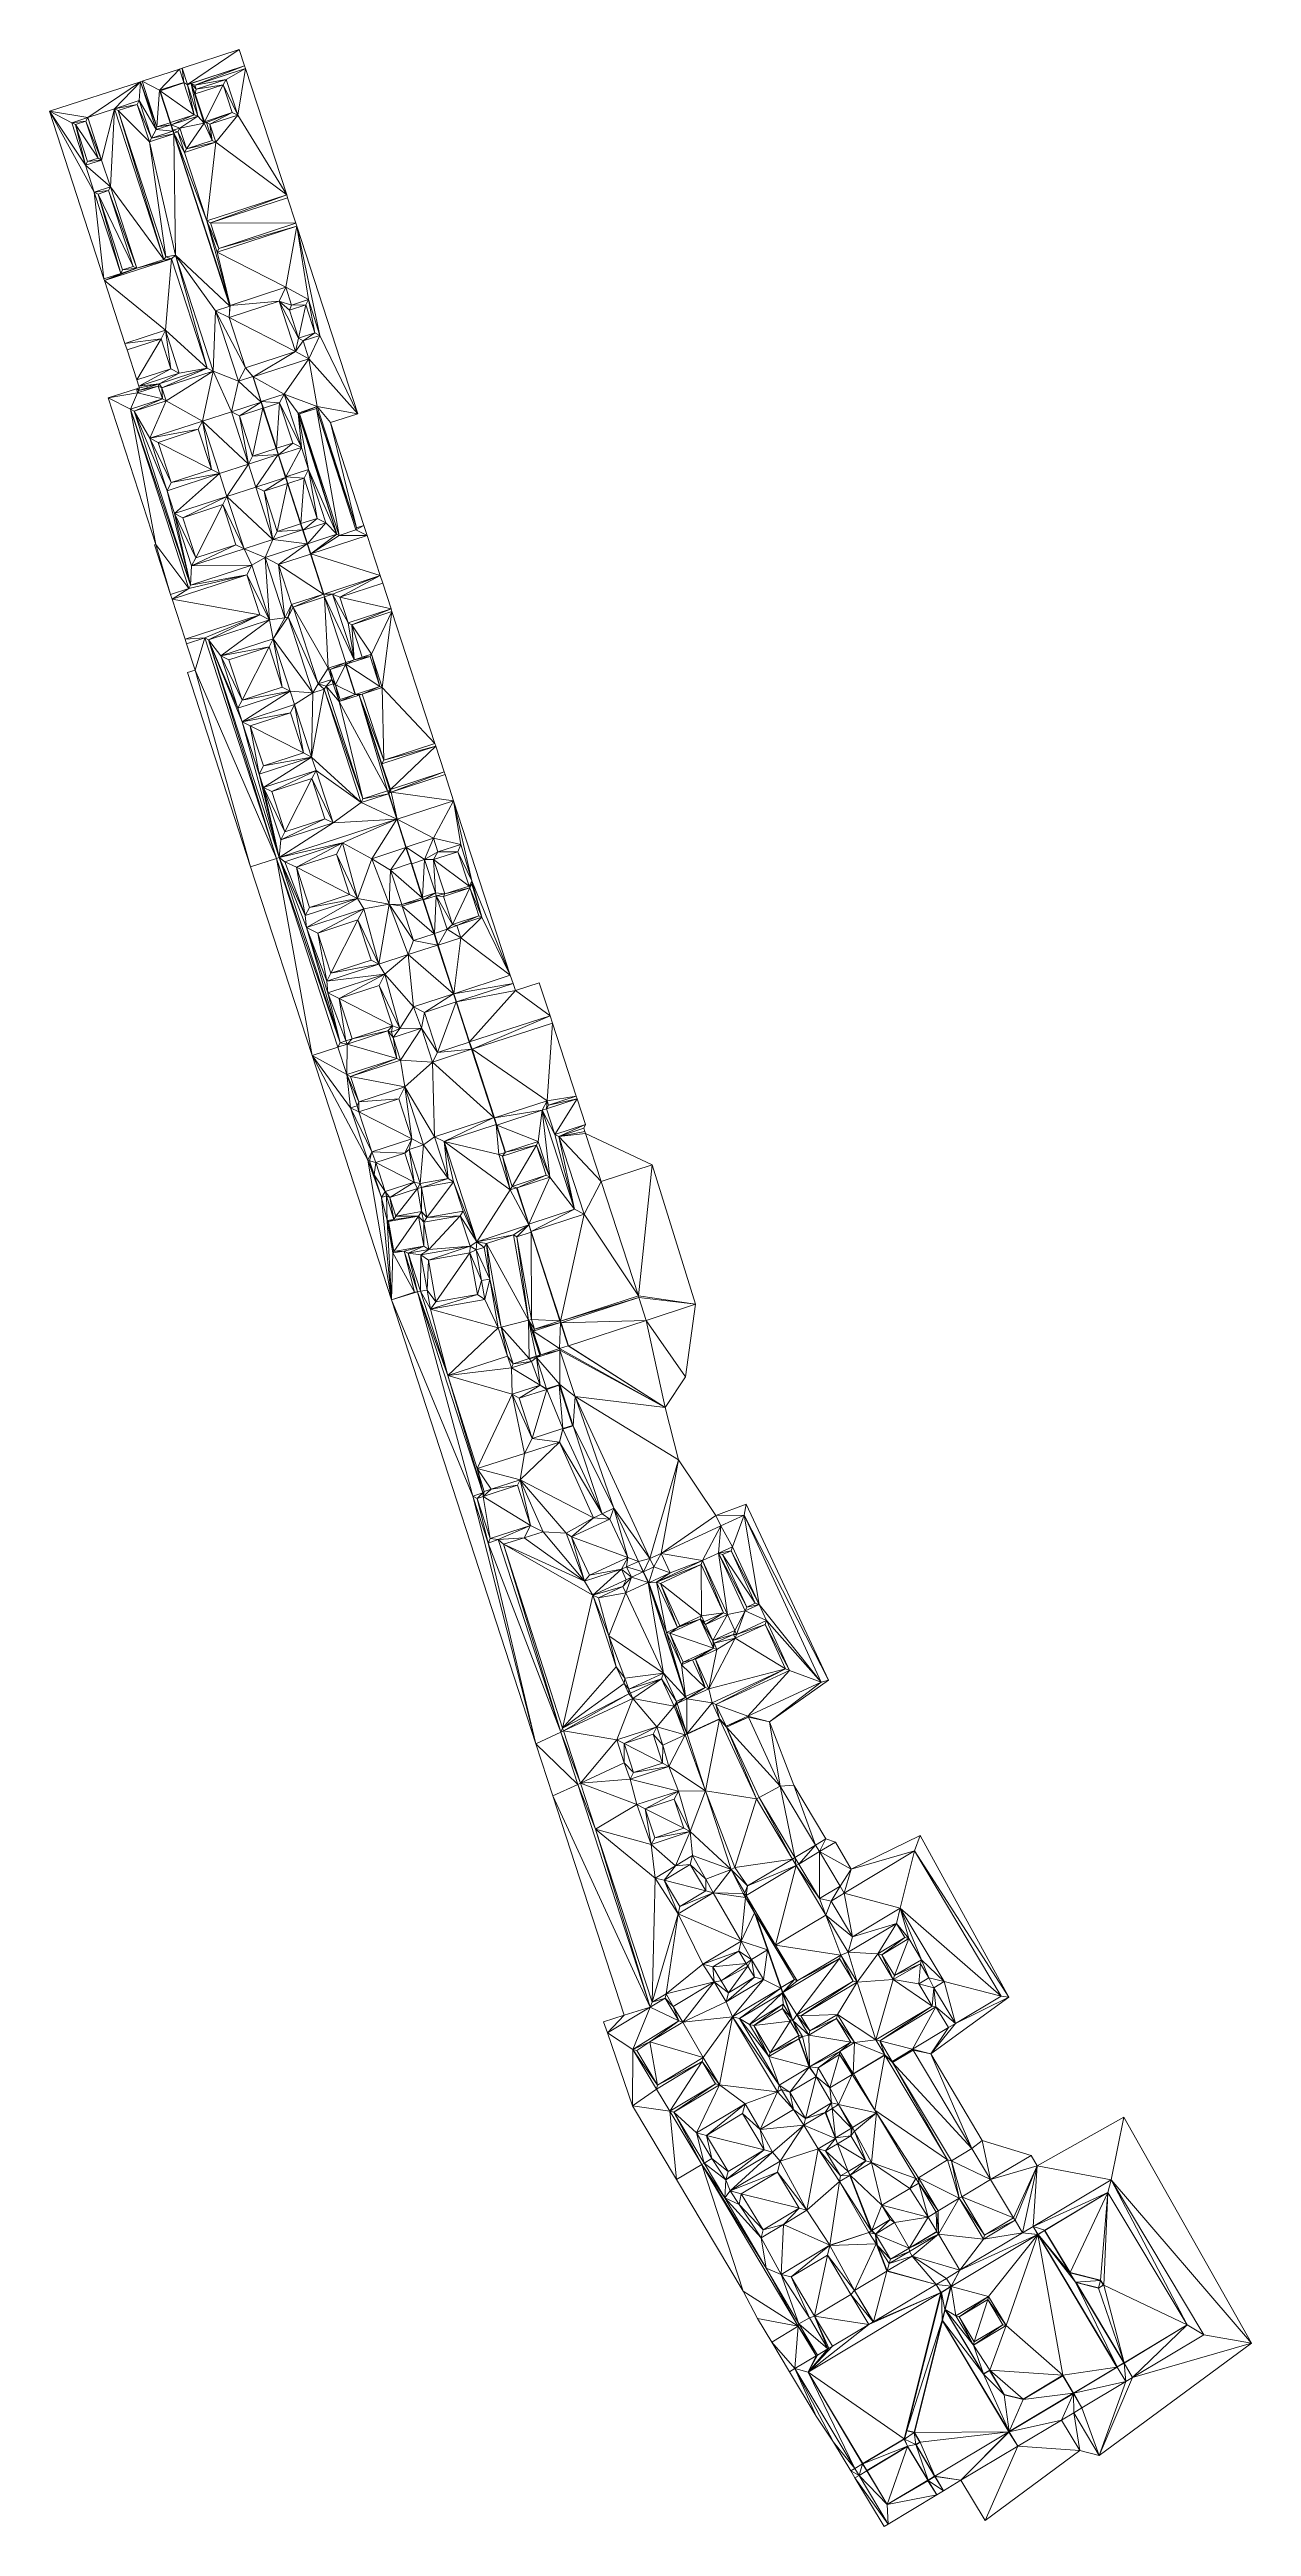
# Model space of a CAD drawing. Header units: metres. Extents: x 2684444 to 2684547, y 1239945 to 1240156.
import ezdxf

# ---------------------------------------------------------------- set-up
doc = ezdxf.new("R2010")
doc.units = ezdxf.units.M
for name, color, linetype, lineweight in [('Bruchkanten', 1, 'Continuous', 13), ('Bruchkanten-Hoehe', 1, 'Continuous', 0), ('Bruchkanten-PktBezeichnung', 1, 'Continuous', 0), ('Bruchkanten-PNum', 1, 'Continuous', 0), ('Bruchkanten_Linie', 1, 'Continuous', 13), ('DGM_Vermaschung', 254, 'Continuous', 15)]:
    doc.layers.add(name, color=color, linetype=linetype, lineweight=lineweight)
doc.styles.add('Arial', font='arial.ttf', dxfattribs={"height": 2})

# ---------------------------------------------------------------- blocks, each defined once
blk = doc.blocks.new('*U5')
at = {"layer": 'DGM_Vermaschung', "transparency": 33554687}
for points in [[(2684460.6, 1240156.09, 423.87), (2684456.18, 1240153.12, 423.87), (2684455.73, 1240154.5, 423.87)], [(2684461.05, 1240154.71, 423.87), (2684456.18, 1240153.12, 423.87), (2684460.6, 1240156.09, 423.87)], [(2684452.31, 1240153.38, 422.65), (2684455.49, 1240154.42, 422.65), (2684453.8, 1240152.61, 422.65)], [(2684455.86, 1240153.28, 422.65), (2684453.8, 1240152.61, 422.65), (2684455.49, 1240154.42, 422.65)], [(2684455.49, 1240154.42, 422.65), (2684455.73, 1240154.5, 423.87), (2684455.86, 1240153.28, 422.65)], [(2684455.73, 1240154.5, 423.87), (2684456.18, 1240153.12, 423.87), (2684455.86, 1240153.28, 422.65)], [(2684456.18, 1240153.12, 423.87), (2684461.05, 1240154.71, 423.87), (2684456.5, 1240153.18, 423.91)], [(2684461.05, 1240154.71, 423.87), (2684456.8, 1240153.06, 424.16), (2684456.5, 1240153.18, 423.91)], [(2684461.13, 1240154.47, 424.16), (2684456.8, 1240153.06, 424.16), (2684461.05, 1240154.71, 423.87)], [(2684456.8, 1240153.06, 424.16), (2684461.13, 1240154.47, 424.16), (2684459.49, 1240153.54, 424.16)], [(2684460.48, 1240150.5, 424.16), (2684459.49, 1240153.54, 424.16), (2684461.13, 1240154.47, 424.16)], [(2684464.64, 1240143.7, 424.16), (2684460.48, 1240150.5, 424.16), (2684461.13, 1240154.47, 424.16)], [(2684452.17, 1240153.34, 423.87), (2684447.68, 1240150.3, 423.87), (2684444.41, 1240150.82, 423.87)], [(2684452.17, 1240153.34, 423.87), (2684449.96, 1240151.04, 423.87), (2684447.68, 1240150.3, 423.87)], [(2684452.17, 1240153.34, 423.87), (2684452.06, 1240151.73, 423.87), (2684449.96, 1240151.04, 423.87)], [(2684449.96, 1240151.04, 423.87), (2684452.06, 1240151.73, 423.87), (2684451.9, 1240151.41, 424.12)], [(2684452.06, 1240151.73, 423.87), (2684453.1, 1240148.54, 423.87), (2684451.9, 1240151.41, 424.12)], [(2684452.17, 1240153.34, 423.87), (2684453.5, 1240149.26, 423.87), (2684452.06, 1240151.73, 423.87)], [(2684453.1, 1240148.54, 423.87), (2684452.06, 1240151.73, 423.87), (2684453.5, 1240149.26, 423.87)], [(2684453.58, 1240149.49, 422.65), (2684452.17, 1240153.34, 423.87), (2684452.31, 1240153.38, 422.65)], [(2684453.5, 1240149.26, 423.87), (2684452.17, 1240153.34, 423.87), (2684453.58, 1240149.49, 422.65)], [(2684453.58, 1240149.49, 422.65), (2684452.31, 1240153.38, 422.65), (2684453.8, 1240152.61, 422.65)], [(2684453.8, 1240152.61, 422.65), (2684454.7, 1240149.85, 422.65), (2684453.58, 1240149.49, 422.65)], [(2684453.8, 1240152.61, 422.65), (2684455.86, 1240153.28, 422.65), (2684453.85, 1240152.58, 422.69)], [(2684454.7, 1240149.85, 422.65), (2684453.8, 1240152.61, 422.65), (2684453.85, 1240152.58, 422.69)], [(2684453.85, 1240152.58, 422.69), (2684455.86, 1240153.28, 422.65), (2684455.88, 1240153.24, 422.69)], [(2684455.88, 1240153.24, 422.69), (2684456.76, 1240150.52, 422.69), (2684453.85, 1240152.58, 422.69)], [(2684453.85, 1240152.58, 422.69), (2684454.74, 1240149.86, 422.69), (2684454.7, 1240149.85, 422.65)], [(2684453.85, 1240152.58, 422.69), (2684456.76, 1240150.52, 422.69), (2684454.74, 1240149.86, 422.69)], [(2684456.18, 1240153.12, 423.87), (2684455.88, 1240153.24, 422.69), (2684455.86, 1240153.28, 422.65)], [(2684456.19, 1240153.08, 423.91), (2684456.76, 1240150.52, 422.69), (2684455.88, 1240153.24, 422.69)], [(2684456.19, 1240153.08, 423.91), (2684455.88, 1240153.24, 422.69), (2684456.18, 1240153.12, 423.87)], [(2684456.19, 1240153.08, 423.91), (2684456.18, 1240153.12, 423.87), (2684456.5, 1240153.18, 423.91)], [(2684456.5, 1240153.18, 423.91), (2684457.06, 1240150.41, 423.91), (2684456.19, 1240153.08, 423.91)], [(2684456.19, 1240153.08, 423.91), (2684457.06, 1240150.41, 423.91), (2684456.76, 1240150.52, 422.69)], [(2684457.6, 1240149.82, 423.91), (2684456.5, 1240153.18, 423.91), (2684456.84, 1240152.31, 423.81)], [(2684456.84, 1240152.31, 423.81), (2684456.5, 1240153.18, 423.91), (2684456.92, 1240152.7, 424.16)], [(2684456.5, 1240153.18, 423.91), (2684457.6, 1240149.82, 423.91), (2684457.06, 1240150.41, 423.91)], [(2684456.92, 1240152.7, 424.16), (2684456.5, 1240153.18, 423.91), (2684456.8, 1240153.06, 424.16)], [(2684459.49, 1240153.54, 424.16), (2684456.92, 1240152.7, 424.16), (2684456.8, 1240153.06, 424.16)], [(2684457.62, 1240149.93, 423.81), (2684456.84, 1240152.31, 423.81), (2684459.22, 1240153.08, 423.81)], [(2684459.22, 1240153.08, 423.81), (2684456.84, 1240152.31, 423.81), (2684456.92, 1240152.7, 424.16)], [(2684457.6, 1240149.82, 423.91), (2684456.84, 1240152.31, 423.81), (2684457.62, 1240149.93, 423.81)], [(2684456.92, 1240152.7, 424.16), (2684459.49, 1240153.54, 424.16), (2684459.22, 1240153.08, 423.81)], [(2684457.62, 1240149.93, 423.81), (2684459.22, 1240153.08, 423.81), (2684459.99, 1240150.71, 423.81)], [(2684459.22, 1240153.08, 423.81), (2684459.49, 1240153.54, 424.16), (2684460.48, 1240150.5, 424.16)], [(2684459.99, 1240150.71, 423.81), (2684459.22, 1240153.08, 423.81), (2684460.48, 1240150.5, 424.16)], [(2684447.49, 1240146.22, 423.87), (2684448.23, 1240143.93, 423.87), (2684444.41, 1240150.82, 423.87)], [(2684444.41, 1240150.82, 423.87), (2684448.23, 1240143.93, 423.87), (2684449.06, 1240136.53, 423.87)], [(2684446.31, 1240149.85, 423.87), (2684447.49, 1240146.22, 423.87), (2684444.41, 1240150.82, 423.87)], [(2684444.41, 1240150.82, 423.87), (2684447.68, 1240150.3, 423.87), (2684446.31, 1240149.85, 423.87)], [(2684447.68, 1240150.3, 423.87), (2684447.52, 1240149.99, 424.12), (2684446.31, 1240149.85, 423.87)], [(2684446.62, 1240149.69, 424.12), (2684446.31, 1240149.85, 423.87), (2684447.52, 1240149.99, 424.12)], [(2684446.31, 1240149.85, 423.87), (2684446.62, 1240149.69, 424.12), (2684447.49, 1240146.22, 423.87)], [(2684446.62, 1240149.69, 424.12), (2684447.52, 1240149.99, 424.12), (2684448.55, 1240146.82, 424.12)], [(2684446.62, 1240149.69, 424.12), (2684447.65, 1240146.53, 424.12), (2684447.49, 1240146.22, 423.87)], [(2684447.65, 1240146.53, 424.12), (2684446.62, 1240149.69, 424.12), (2684448.55, 1240146.82, 424.12)], [(2684447.68, 1240150.3, 423.87), (2684448.86, 1240146.66, 423.87), (2684447.52, 1240149.99, 424.12)], [(2684447.52, 1240149.99, 424.12), (2684448.86, 1240146.66, 423.87), (2684448.55, 1240146.82, 424.12)], [(2684449.96, 1240151.04, 423.87), (2684448.86, 1240146.66, 423.87), (2684447.68, 1240150.3, 423.87)], [(2684449.96, 1240151.04, 423.87), (2684449.61, 1240144.38, 423.87), (2684448.86, 1240146.66, 423.87)], [(2684449.96, 1240151.04, 423.87), (2684454.15, 1240138.19, 423.87), (2684449.61, 1240144.38, 423.87)], [(2684449.96, 1240151.04, 423.87), (2684451.9, 1240151.41, 424.12), (2684450.28, 1240150.88, 424.12)], [(2684454.15, 1240138.19, 423.87), (2684449.96, 1240151.04, 423.87), (2684450.28, 1240150.88, 424.12)], [(2684451.9, 1240151.41, 424.12), (2684452.93, 1240148.23, 424.12), (2684450.28, 1240150.88, 424.12)], [(2684454.33, 1240138.43, 424.12), (2684450.28, 1240150.88, 424.12), (2684452.93, 1240148.23, 424.12)], [(2684454.15, 1240138.19, 423.87), (2684450.28, 1240150.88, 424.12), (2684454.33, 1240138.43, 424.12)], [(2684452.93, 1240148.23, 424.12), (2684451.9, 1240151.41, 424.12), (2684453.1, 1240148.54, 423.87)], [(2684453.5, 1240149.26, 423.87), (2684454.76, 1240149.67, 423.87), (2684454.93, 1240149.14, 423.87)], [(2684454.76, 1240149.67, 423.87), (2684453.5, 1240149.26, 423.87), (2684453.58, 1240149.49, 422.65)], [(2684454.76, 1240149.67, 423.87), (2684453.58, 1240149.49, 422.65), (2684454.7, 1240149.85, 422.65)], [(2684454.76, 1240149.67, 423.87), (2684454.7, 1240149.85, 422.65), (2684454.74, 1240149.86, 422.69)], [(2684456.76, 1240150.52, 422.69), (2684454.8, 1240149.67, 423.91), (2684454.74, 1240149.86, 422.69)], [(2684454.8, 1240149.67, 423.91), (2684454.76, 1240149.67, 423.87), (2684454.74, 1240149.86, 422.69)], [(2684454.95, 1240149.2, 423.91), (2684454.76, 1240149.67, 423.87), (2684454.8, 1240149.67, 423.91)], [(2684454.93, 1240149.14, 423.87), (2684454.76, 1240149.67, 423.87), (2684454.95, 1240149.2, 423.91)], [(2684457.06, 1240150.41, 423.91), (2684454.8, 1240149.67, 423.91), (2684456.76, 1240150.52, 422.69)], [(2684454.8, 1240149.67, 423.91), (2684457.06, 1240150.41, 423.91), (2684455.53, 1240149.39, 423.91)], [(2684454.95, 1240149.2, 423.91), (2684454.8, 1240149.67, 423.91), (2684455.53, 1240149.39, 423.91)], [(2684457.06, 1240150.41, 423.91), (2684457.6, 1240149.82, 423.91), (2684455.53, 1240149.39, 423.91)], [(2684456.1, 1240147.63, 423.91), (2684455.53, 1240149.39, 423.91), (2684457.6, 1240149.82, 423.91)], [(2684457.6, 1240149.82, 423.91), (2684458.29, 1240148.34, 423.91), (2684456.1, 1240147.63, 423.91)], [(2684457.62, 1240149.93, 423.81), (2684457.79, 1240149.88, 423.91), (2684457.6, 1240149.82, 423.91)], [(2684457.79, 1240149.88, 423.91), (2684458.29, 1240148.34, 423.91), (2684457.6, 1240149.82, 423.91)], [(2684457.62, 1240149.93, 423.81), (2684459.99, 1240150.71, 423.81), (2684457.79, 1240149.88, 423.91)], [(2684459.99, 1240150.71, 423.81), (2684458.1, 1240149.72, 424.16), (2684457.79, 1240149.88, 423.91)], [(2684458.29, 1240148.34, 423.91), (2684457.79, 1240149.88, 423.91), (2684458.1, 1240149.72, 424.16)], [(2684460.48, 1240150.5, 424.16), (2684458.1, 1240149.72, 424.16), (2684459.99, 1240150.71, 423.81)], [(2684458.1, 1240149.72, 424.16), (2684460.48, 1240150.5, 424.16), (2684458.6, 1240148.18, 424.16)], [(2684458.1, 1240149.72, 424.16), (2684458.6, 1240148.18, 424.16), (2684458.29, 1240148.34, 423.91)], [(2684464.64, 1240143.7, 424.16), (2684458.6, 1240148.18, 424.16), (2684460.48, 1240150.5, 424.16)], [(2684453.1, 1240148.54, 423.87), (2684455.01, 1240148.9, 424.12), (2684452.93, 1240148.23, 424.12)], [(2684455.01, 1240148.9, 424.12), (2684455.16, 1240138.56, 424.12), (2684452.93, 1240148.23, 424.12)], [(2684452.93, 1240148.23, 424.12), (2684455.16, 1240138.56, 424.12), (2684454.33, 1240138.43, 424.12)], [(2684454.93, 1240149.14, 423.87), (2684453.1, 1240148.54, 423.87), (2684453.5, 1240149.26, 423.87)], [(2684453.1, 1240148.54, 423.87), (2684454.93, 1240149.14, 423.87), (2684455.01, 1240148.9, 424.12)], [(2684454.95, 1240149.2, 423.91), (2684455.03, 1240148.96, 424.16), (2684454.93, 1240149.14, 423.87)], [(2684454.93, 1240149.14, 423.87), (2684455.03, 1240148.96, 424.16), (2684455.01, 1240148.9, 424.12)], [(2684455.37, 1240149.07, 424.16), (2684454.95, 1240149.2, 423.91), (2684455.53, 1240149.39, 423.91)], [(2684455.37, 1240149.07, 424.16), (2684455.03, 1240148.96, 424.16), (2684454.95, 1240149.2, 423.91)], [(2684455.03, 1240148.96, 424.16), (2684459.81, 1240134.27, 424.16), (2684455.01, 1240148.9, 424.12)], [(2684455.01, 1240148.9, 424.12), (2684459.81, 1240134.27, 424.16), (2684459.79, 1240134.22, 424.12)], [(2684455.01, 1240148.9, 424.12), (2684459.79, 1240134.22, 424.12), (2684455.16, 1240138.56, 424.12)], [(2684455.94, 1240147.31, 424.16), (2684455.03, 1240148.96, 424.16), (2684455.37, 1240149.07, 424.16)], [(2684457.84, 1240141.49, 424.16), (2684455.03, 1240148.96, 424.16), (2684455.94, 1240147.31, 424.16)], [(2684459.81, 1240134.27, 424.16), (2684455.03, 1240148.96, 424.16), (2684457.84, 1240141.49, 424.16)], [(2684455.53, 1240149.39, 423.91), (2684456.1, 1240147.63, 423.91), (2684455.37, 1240149.07, 424.16)], [(2684455.94, 1240147.31, 424.16), (2684455.37, 1240149.07, 424.16), (2684456.1, 1240147.63, 423.91)], [(2684458.6, 1240148.18, 424.16), (2684457.84, 1240141.49, 424.16), (2684455.94, 1240147.31, 424.16)], [(2684456.1, 1240147.63, 423.91), (2684458.6, 1240148.18, 424.16), (2684455.94, 1240147.31, 424.16)], [(2684458.29, 1240148.34, 423.91), (2684458.6, 1240148.18, 424.16), (2684456.1, 1240147.63, 423.91)], [(2684464.64, 1240143.7, 424.16), (2684457.84, 1240141.49, 424.16), (2684458.6, 1240148.18, 424.16)], [(2684448.86, 1240146.66, 423.87), (2684447.49, 1240146.22, 423.87), (2684447.65, 1240146.53, 424.12)], [(2684449.61, 1240144.38, 423.87), (2684447.49, 1240146.22, 423.87), (2684448.86, 1240146.66, 423.87)], [(2684449.61, 1240144.38, 423.87), (2684448.23, 1240143.93, 423.87), (2684447.49, 1240146.22, 423.87)], [(2684448.86, 1240146.66, 423.87), (2684447.65, 1240146.53, 424.12), (2684448.55, 1240146.82, 424.12)], [(2684448.23, 1240143.93, 423.87), (2684449.61, 1240144.38, 423.87), (2684449.45, 1240144.07, 424.12)], [(2684448.55, 1240143.77, 424.12), (2684448.23, 1240143.93, 423.87), (2684449.45, 1240144.07, 424.12)], [(2684450.49, 1240137, 423.87), (2684448.23, 1240143.93, 423.87), (2684448.55, 1240143.77, 424.12)], [(2684448.23, 1240143.93, 423.87), (2684450.49, 1240137, 423.87), (2684449.06, 1240136.53, 423.87)], [(2684451.55, 1240137.6, 424.12), (2684448.55, 1240143.77, 424.12), (2684449.45, 1240144.07, 424.12)], [(2684450.49, 1240137, 423.87), (2684448.55, 1240143.77, 424.12), (2684450.65, 1240137.31, 424.12)], [(2684450.65, 1240137.31, 424.12), (2684448.55, 1240143.77, 424.12), (2684451.55, 1240137.6, 424.12)], [(2684449.61, 1240144.38, 423.87), (2684451.86, 1240137.44, 423.87), (2684449.45, 1240144.07, 424.12)], [(2684449.45, 1240144.07, 424.12), (2684451.86, 1240137.44, 423.87), (2684451.55, 1240137.6, 424.12)], [(2684449.61, 1240144.38, 423.87), (2684454.15, 1240138.19, 423.87), (2684451.86, 1240137.44, 423.87)], [(2684457.84, 1240141.49, 424.16), (2684464.64, 1240143.7, 424.16), (2684458.15, 1240141.33, 423.91)], [(2684464.64, 1240143.7, 424.16), (2684464.71, 1240143.46, 423.91), (2684458.15, 1240141.33, 423.91)], [(2684458.15, 1240141.33, 423.91), (2684464.71, 1240143.46, 423.91), (2684465.43, 1240141.28, 423.91)], [(2684458.86, 1240139.14, 423.91), (2684457.84, 1240141.49, 424.16), (2684458.15, 1240141.33, 423.91)], [(2684458.7, 1240138.82, 424.16), (2684457.84, 1240141.49, 424.16), (2684458.86, 1240139.14, 423.91)], [(2684459.81, 1240134.27, 424.16), (2684457.84, 1240141.49, 424.16), (2684458.7, 1240138.82, 424.16)], [(2684458.86, 1240139.14, 423.91), (2684458.15, 1240141.33, 423.91), (2684465.43, 1240141.28, 423.91)], [(2684465.5, 1240141.04, 424.16), (2684458.86, 1240139.14, 423.91), (2684465.43, 1240141.28, 423.91)], [(2684458.7, 1240138.82, 424.16), (2684465.5, 1240141.04, 424.16), (2684464.56, 1240135.82, 424.16)], [(2684465.5, 1240141.04, 424.16), (2684458.7, 1240138.82, 424.16), (2684458.86, 1240139.14, 423.91)], [(2684466.49, 1240134.77, 424.16), (2684464.56, 1240135.82, 424.16), (2684465.5, 1240141.04, 424.16)], [(2684467.48, 1240131.72, 424.16), (2684465.5, 1240141.04, 424.16), (2684470.71, 1240125.04, 424.16)], [(2684466.49, 1240134.77, 424.16), (2684465.5, 1240141.04, 424.16), (2684467.48, 1240131.72, 424.16)], [(2684449.06, 1240136.53, 423.87), (2684450.49, 1240137, 423.87), (2684449.11, 1240136.39, 423.47)], [(2684454.83, 1240138.25, 423.47), (2684449.11, 1240136.39, 423.47), (2684451.86, 1240137.44, 423.87)], [(2684449.11, 1240136.39, 423.47), (2684454.83, 1240138.25, 423.47), (2684454.3, 1240132.16, 423.47)], [(2684451.86, 1240137.44, 423.87), (2684449.11, 1240136.39, 423.47), (2684450.49, 1240137, 423.87)], [(2684450.49, 1240137, 423.87), (2684450.65, 1240137.31, 424.12), (2684451.86, 1240137.44, 423.87)], [(2684450.65, 1240137.31, 424.12), (2684451.55, 1240137.6, 424.12), (2684451.86, 1240137.44, 423.87)], [(2684454.83, 1240138.25, 423.47), (2684451.86, 1240137.44, 423.87), (2684454.15, 1240138.19, 423.87)], [(2684454.15, 1240138.19, 423.87), (2684454.33, 1240138.43, 424.12), (2684454.83, 1240138.25, 423.47)], [(2684454.83, 1240138.25, 423.47), (2684457.87, 1240128.94, 423.47), (2684454.3, 1240132.16, 423.47)], [(2684454.33, 1240138.43, 424.12), (2684455.16, 1240138.56, 424.12), (2684454.83, 1240138.25, 423.47)], [(2684457.87, 1240128.94, 423.47), (2684454.83, 1240138.25, 423.47), (2684455.16, 1240138.56, 424.12)], [(2684458.37, 1240128.68, 424.12), (2684455.16, 1240138.56, 424.12), (2684458.58, 1240133.83, 424.12)], [(2684455.16, 1240138.56, 424.12), (2684458.37, 1240128.68, 424.12), (2684457.87, 1240128.94, 423.47)], [(2684455.16, 1240138.56, 424.12), (2684459.79, 1240134.22, 424.12), (2684458.58, 1240133.83, 424.12)], [(2684458.7, 1240138.82, 424.16), (2684464.56, 1240135.82, 424.16), (2684459.81, 1240134.27, 424.16)], [(2684449.11, 1240136.39, 423.47), (2684454.3, 1240132.16, 423.47), (2684450.85, 1240131.04, 423.47)], [(2684464.56, 1240135.82, 424.16), (2684464.01, 1240134.64, 423.21), (2684459.81, 1240134.27, 424.16)], [(2684464.56, 1240135.82, 424.16), (2684465.06, 1240134.3, 424.16), (2684464.01, 1240134.64, 423.21)], [(2684465.06, 1240134.3, 424.16), (2684464.56, 1240135.82, 424.16), (2684466.49, 1240134.77, 424.16)], [(2684458.58, 1240133.83, 424.12), (2684460.54, 1240127.82, 424.12), (2684458.37, 1240128.68, 424.12)], [(2684458.58, 1240133.83, 424.12), (2684459.79, 1240134.22, 424.12), (2684459.73, 1240133.25, 423.21)], [(2684461.12, 1240128.97, 423.21), (2684458.58, 1240133.83, 424.12), (2684459.73, 1240133.25, 423.21)], [(2684460.54, 1240127.82, 424.12), (2684458.58, 1240133.83, 424.12), (2684461.12, 1240128.97, 423.21)], [(2684464.01, 1240134.64, 423.21), (2684459.73, 1240133.25, 423.21), (2684459.81, 1240134.27, 424.16)], [(2684464.01, 1240134.64, 423.21), (2684465.4, 1240130.36, 423.21), (2684459.73, 1240133.25, 423.21)], [(2684459.73, 1240133.25, 423.21), (2684459.79, 1240134.22, 424.12), (2684459.81, 1240134.27, 424.16)], [(2684459.73, 1240133.25, 423.21), (2684465.4, 1240130.36, 423.21), (2684461.12, 1240128.97, 423.21)], [(2684465.4, 1240130.36, 423.21), (2684464.01, 1240134.64, 423.21), (2684465.66, 1240131.5, 423.81)], [(2684464.01, 1240134.64, 423.21), (2684465.06, 1240134.3, 424.16), (2684464.89, 1240133.88, 423.81)], [(2684465.66, 1240131.5, 423.81), (2684464.01, 1240134.64, 423.21), (2684464.89, 1240133.88, 423.81)], [(2684464.89, 1240133.88, 423.81), (2684465.06, 1240134.3, 424.16), (2684466.27, 1240134.32, 423.81)], [(2684466.27, 1240134.32, 423.81), (2684465.66, 1240131.5, 423.81), (2684464.89, 1240133.88, 423.81)], [(2684466.27, 1240134.32, 423.81), (2684465.06, 1240134.3, 424.16), (2684466.49, 1240134.77, 424.16)], [(2684465.66, 1240131.5, 423.81), (2684466.27, 1240134.32, 423.81), (2684467.04, 1240131.95, 423.81)], [(2684467.04, 1240131.95, 423.81), (2684466.27, 1240134.32, 423.81), (2684466.49, 1240134.77, 424.16)], [(2684466.49, 1240134.77, 424.16), (2684467.48, 1240131.72, 424.16), (2684467.04, 1240131.95, 423.81)], [(2684450.85, 1240131.04, 423.47), (2684454.3, 1240132.16, 423.47), (2684453.93, 1240131.44, 422.9)], [(2684451.03, 1240130.49, 422.9), (2684450.85, 1240131.04, 423.47), (2684453.93, 1240131.44, 422.9)], [(2684451.86, 1240127.93, 422.9), (2684451.03, 1240130.49, 422.9), (2684453.93, 1240131.44, 422.9)], [(2684451.86, 1240127.93, 422.9), (2684453.93, 1240131.44, 422.9), (2684454.77, 1240128.87, 422.9)], [(2684453.93, 1240131.44, 422.9), (2684454.3, 1240132.16, 423.47), (2684454.77, 1240128.87, 422.9)], [(2684454.3, 1240132.16, 423.47), (2684457.87, 1240128.94, 423.47), (2684455.48, 1240128.51, 423.47)], [(2684454.77, 1240128.87, 422.9), (2684454.3, 1240132.16, 423.47), (2684455.48, 1240128.51, 423.47)], [(2684465.4, 1240130.36, 423.21), (2684465.66, 1240131.5, 423.81), (2684466.05, 1240131.26, 424.16)], [(2684466.05, 1240131.26, 424.16), (2684466.54, 1240129.73, 424.16), (2684465.4, 1240130.36, 423.21)], [(2684467.04, 1240131.95, 423.81), (2684466.05, 1240131.26, 424.16), (2684465.66, 1240131.5, 423.81)], [(2684467.04, 1240131.95, 423.81), (2684467.48, 1240131.72, 424.16), (2684466.05, 1240131.26, 424.16)], [(2684467.48, 1240131.72, 424.16), (2684466.54, 1240129.73, 424.16), (2684466.05, 1240131.26, 424.16)], [(2684470.71, 1240125.04, 424.16), (2684466.54, 1240129.73, 424.16), (2684467.48, 1240131.72, 424.16)], [(2684454.77, 1240128.87, 422.9), (2684452.04, 1240127.39, 423.47), (2684451.86, 1240127.93, 422.9)], [(2684455.48, 1240128.51, 423.47), (2684452.04, 1240127.39, 423.47), (2684454.77, 1240128.87, 422.9)], [(2684452.04, 1240127.39, 423.47), (2684455.48, 1240128.51, 423.47), (2684453.77, 1240127.59, 423.47)], [(2684457.87, 1240128.94, 423.47), (2684453.77, 1240127.59, 423.47), (2684455.48, 1240128.51, 423.47)], [(2684453.77, 1240127.59, 423.47), (2684457.87, 1240128.94, 423.47), (2684454, 1240127.25, 424.12)], [(2684454, 1240127.25, 424.12), (2684457.87, 1240128.94, 423.47), (2684458.37, 1240128.68, 424.12)], [(2684454, 1240127.25, 424.12), (2684458.37, 1240128.68, 424.12), (2684454.36, 1240126.16, 424.12)], [(2684454.36, 1240126.16, 424.12), (2684458.37, 1240128.68, 424.12), (2684457.45, 1240124.41, 424.12)], [(2684458.37, 1240128.68, 424.12), (2684459.93, 1240125.21, 424.12), (2684457.45, 1240124.41, 424.12)], [(2684460.54, 1240127.82, 424.12), (2684459.93, 1240125.21, 424.12), (2684458.37, 1240128.68, 424.12)], [(2684461.74, 1240128.21, 424.12), (2684460.54, 1240127.82, 424.12), (2684461.12, 1240128.97, 423.21)], [(2684461.79, 1240128.19, 424.16), (2684461.12, 1240128.97, 423.21), (2684465.4, 1240130.36, 423.21)], [(2684461.79, 1240128.19, 424.16), (2684461.74, 1240128.21, 424.12), (2684461.12, 1240128.97, 423.21)], [(2684466.54, 1240129.73, 424.16), (2684461.79, 1240128.19, 424.16), (2684465.4, 1240130.36, 423.21)], [(2684461.79, 1240128.19, 424.16), (2684466.54, 1240129.73, 424.16), (2684464.42, 1240126.72, 424.16)], [(2684466.54, 1240129.73, 424.16), (2684467.24, 1240125.66, 424.16), (2684464.42, 1240126.72, 424.16)], [(2684466.54, 1240129.73, 424.16), (2684470.71, 1240125.04, 424.16), (2684467.24, 1240125.66, 424.16)], [(2684451.82, 1240127.18, 423.87), (2684451.93, 1240126.84, 423.87), (2684449.42, 1240126.4, 423.87)], [(2684449.42, 1240126.4, 423.87), (2684451.93, 1240126.84, 423.87), (2684451.31, 1240125.43, 423.87)], [(2684453.48, 1240113.91, 423.87), (2684449.42, 1240126.4, 423.87), (2684451.31, 1240125.43, 423.87)], [(2684454.04, 1240126.32, 423.87), (2684451.31, 1240125.43, 423.87), (2684451.93, 1240126.84, 423.87)], [(2684451.82, 1240127.18, 423.87), (2684451.96, 1240127.22, 423.47), (2684452.03, 1240127.03, 423.47)], [(2684451.82, 1240127.18, 423.87), (2684452.03, 1240127.03, 423.47), (2684451.93, 1240126.84, 423.87)], [(2684451.93, 1240126.84, 423.87), (2684453.69, 1240127.41, 423.87), (2684454.04, 1240126.32, 423.87)], [(2684453.69, 1240127.41, 423.87), (2684451.93, 1240126.84, 423.87), (2684452.03, 1240127.03, 423.47)], [(2684452.08, 1240127.26, 423.47), (2684452.03, 1240127.03, 423.47), (2684451.96, 1240127.22, 423.47)], [(2684452.03, 1240127.03, 423.47), (2684453.77, 1240127.59, 423.47), (2684453.69, 1240127.41, 423.87)], [(2684453.77, 1240127.59, 423.47), (2684452.03, 1240127.03, 423.47), (2684452.08, 1240127.26, 423.47)], [(2684453.77, 1240127.59, 423.47), (2684452.08, 1240127.26, 423.47), (2684452.04, 1240127.39, 423.47)], [(2684453.77, 1240127.59, 423.47), (2684454, 1240127.25, 424.12), (2684453.69, 1240127.41, 423.87)], [(2684453.69, 1240127.41, 423.87), (2684454, 1240127.25, 424.12), (2684454.04, 1240126.32, 423.87)], [(2684454.04, 1240126.32, 423.87), (2684454, 1240127.25, 424.12), (2684454.36, 1240126.16, 424.12)], [(2684462.45, 1240126.04, 424.12), (2684459.93, 1240125.21, 424.12), (2684460.54, 1240127.82, 424.12)], [(2684461.74, 1240128.21, 424.12), (2684462.45, 1240126.04, 424.12), (2684460.54, 1240127.82, 424.12)], [(2684462.47, 1240126.09, 424.16), (2684461.74, 1240128.21, 424.12), (2684461.79, 1240128.19, 424.16)], [(2684462.45, 1240126.04, 424.12), (2684461.74, 1240128.21, 424.12), (2684462.47, 1240126.09, 424.16)], [(2684461.79, 1240128.19, 424.16), (2684464.42, 1240126.72, 424.16), (2684462.47, 1240126.09, 424.16)], [(2684462.47, 1240126.09, 424.16), (2684464.42, 1240126.72, 424.16), (2684464.04, 1240125.98, 423.61)], [(2684464.42, 1240126.72, 424.16), (2684465.9, 1240122.17, 424.16), (2684464.04, 1240125.98, 423.61)], [(2684465.61, 1240125.1, 424.16), (2684464.42, 1240126.72, 424.16), (2684467.24, 1240125.66, 424.16)], [(2684465.9, 1240122.17, 424.16), (2684464.42, 1240126.72, 424.16), (2684465.61, 1240125.1, 424.16)], [(2684451.31, 1240125.43, 423.87), (2684454.04, 1240126.32, 423.87), (2684451.63, 1240125.27, 424.12)], [(2684456.29, 1240110.14, 423.87), (2684451.31, 1240125.43, 423.87), (2684456.45, 1240110.45, 424.12)], [(2684456.45, 1240110.45, 424.12), (2684451.31, 1240125.43, 423.87), (2684451.63, 1240125.27, 424.12)], [(2684451.31, 1240125.43, 423.87), (2684456.29, 1240110.14, 423.87), (2684453.48, 1240113.91, 423.87)], [(2684454.36, 1240126.16, 424.12), (2684451.63, 1240125.27, 424.12), (2684454.04, 1240126.32, 423.87)], [(2684451.63, 1240125.27, 424.12), (2684454.36, 1240126.16, 424.12), (2684452.98, 1240122.96, 424.12)], [(2684456.45, 1240110.45, 424.12), (2684451.63, 1240125.27, 424.12), (2684454.44, 1240118.49, 424.12)], [(2684454.44, 1240118.49, 424.12), (2684451.63, 1240125.27, 424.12), (2684452.98, 1240122.96, 424.12)], [(2684457.45, 1240124.41, 424.12), (2684452.98, 1240122.96, 424.12), (2684454.36, 1240126.16, 424.12)], [(2684452.98, 1240122.96, 424.12), (2684457.45, 1240124.41, 424.12), (2684457.1, 1240123.72, 423.57)], [(2684457.45, 1240124.41, 424.12), (2684458.22, 1240120.29, 423.57), (2684457.1, 1240123.72, 423.57)], [(2684459.93, 1240125.21, 424.12), (2684461.38, 1240120.75, 424.12), (2684457.45, 1240124.41, 424.12)], [(2684457.45, 1240124.41, 424.12), (2684461.38, 1240120.75, 424.12), (2684458.91, 1240119.94, 424.12)], [(2684457.45, 1240124.41, 424.12), (2684458.91, 1240119.94, 424.12), (2684458.22, 1240120.29, 423.57)], [(2684459.93, 1240125.21, 424.12), (2684462.45, 1240126.04, 424.12), (2684460.62, 1240124.86, 423.57)], [(2684461.38, 1240120.75, 424.12), (2684459.93, 1240125.21, 424.12), (2684460.62, 1240124.86, 423.57)], [(2684460.62, 1240124.86, 423.57), (2684462.45, 1240126.04, 424.12), (2684462.62, 1240125.51, 423.57)], [(2684461.73, 1240121.44, 423.57), (2684460.62, 1240124.86, 423.57), (2684462.62, 1240125.51, 423.57)], [(2684461.38, 1240120.75, 424.12), (2684460.62, 1240124.86, 423.57), (2684461.73, 1240121.44, 423.57)], [(2684461.73, 1240121.44, 423.57), (2684462.62, 1240125.51, 423.57), (2684463.73, 1240122.09, 423.57)], [(2684462.45, 1240126.04, 424.12), (2684462.47, 1240126.09, 424.16), (2684462.66, 1240125.53, 423.61)], [(2684462.62, 1240125.51, 423.57), (2684462.45, 1240126.04, 424.12), (2684462.66, 1240125.53, 423.61)], [(2684462.66, 1240125.53, 423.61), (2684462.47, 1240126.09, 424.16), (2684464.04, 1240125.98, 423.61)], [(2684463.73, 1240122.09, 423.57), (2684462.62, 1240125.51, 423.57), (2684462.66, 1240125.53, 423.61)], [(2684464.04, 1240125.98, 423.61), (2684463.77, 1240122.1, 423.61), (2684462.66, 1240125.53, 423.61)], [(2684463.77, 1240122.1, 423.61), (2684463.73, 1240122.09, 423.57), (2684462.66, 1240125.53, 423.61)], [(2684465.16, 1240122.55, 423.61), (2684463.77, 1240122.1, 423.61), (2684464.04, 1240125.98, 423.61)], [(2684464.04, 1240125.98, 423.61), (2684465.9, 1240122.17, 424.16), (2684465.16, 1240122.55, 423.61)], [(2684465.61, 1240125.1, 424.16), (2684467.24, 1240125.66, 424.16), (2684465.74, 1240125.03, 424.01)], [(2684468.92, 1240114.78, 424.16), (2684465.61, 1240125.1, 424.16), (2684465.74, 1240125.03, 424.01)], [(2684465.61, 1240125.1, 424.16), (2684466.51, 1240120.3, 424.16), (2684465.9, 1240122.17, 424.16)], [(2684465.61, 1240125.1, 424.16), (2684468.92, 1240114.78, 424.16), (2684466.51, 1240120.3, 424.16)], [(2684467.24, 1240125.66, 424.16), (2684467.17, 1240125.5, 424.01), (2684465.74, 1240125.03, 424.01)], [(2684469.11, 1240114.68, 424.01), (2684465.74, 1240125.03, 424.01), (2684467.17, 1240125.5, 424.01)], [(2684468.92, 1240114.78, 424.16), (2684465.74, 1240125.03, 424.01), (2684469.11, 1240114.68, 424.01)], [(2684467.24, 1240125.66, 424.16), (2684470.6, 1240115.32, 424.16), (2684467.17, 1240125.5, 424.01)], [(2684469.11, 1240114.68, 424.01), (2684467.17, 1240125.5, 424.01), (2684470.54, 1240115.15, 424.01)], [(2684467.17, 1240125.5, 424.01), (2684470.6, 1240115.32, 424.16), (2684470.54, 1240115.15, 424.01)], [(2684468.38, 1240124.29, 424.16), (2684467.24, 1240125.66, 424.16), (2684470.71, 1240125.04, 424.16)], [(2684470.6, 1240115.32, 424.16), (2684467.24, 1240125.66, 424.16), (2684468.38, 1240124.29, 424.16)], [(2684470.6, 1240115.32, 424.16), (2684468.38, 1240124.29, 424.16), (2684471.23, 1240115.53, 424.16)], [(2684452.98, 1240122.96, 424.12), (2684457.1, 1240123.72, 423.57), (2684453.68, 1240122.6, 423.57)], [(2684452.98, 1240122.96, 424.12), (2684453.68, 1240122.6, 423.57), (2684454.79, 1240119.18, 423.57)], [(2684454.44, 1240118.49, 424.12), (2684452.98, 1240122.96, 424.12), (2684454.79, 1240119.18, 423.57)], [(2684453.68, 1240122.6, 423.57), (2684457.1, 1240123.72, 423.57), (2684458.22, 1240120.29, 423.57)], [(2684453.68, 1240122.6, 423.57), (2684458.22, 1240120.29, 423.57), (2684454.79, 1240119.18, 423.57)], [(2684465.16, 1240122.55, 423.61), (2684463.95, 1240121.54, 424.16), (2684463.77, 1240122.1, 423.61)], [(2684465.9, 1240122.17, 424.16), (2684463.95, 1240121.54, 424.16), (2684465.16, 1240122.55, 423.61)], [(2684463.95, 1240121.54, 424.16), (2684465.9, 1240122.17, 424.16), (2684464.56, 1240119.67, 424.16)], [(2684465.9, 1240122.17, 424.16), (2684466.51, 1240120.3, 424.16), (2684464.56, 1240119.67, 424.16)], [(2684458.91, 1240119.94, 424.12), (2684454.79, 1240119.18, 423.57), (2684458.22, 1240120.29, 423.57)], [(2684461.38, 1240120.75, 424.12), (2684459.54, 1240117.99, 424.12), (2684458.91, 1240119.94, 424.12)], [(2684461.38, 1240120.75, 424.12), (2684462.02, 1240118.8, 424.12), (2684459.54, 1240117.99, 424.12)], [(2684463.9, 1240121.57, 424.12), (2684461.38, 1240120.75, 424.12), (2684461.73, 1240121.44, 423.57)], [(2684463.9, 1240121.57, 424.12), (2684462.02, 1240118.8, 424.12), (2684461.38, 1240120.75, 424.12)], [(2684463.9, 1240121.57, 424.12), (2684461.73, 1240121.44, 423.57), (2684463.73, 1240122.09, 423.57)], [(2684464.54, 1240119.62, 424.12), (2684462.02, 1240118.8, 424.12), (2684463.9, 1240121.57, 424.12)], [(2684463.77, 1240122.1, 423.61), (2684463.9, 1240121.57, 424.12), (2684463.73, 1240122.09, 423.57)], [(2684463.9, 1240121.57, 424.12), (2684463.77, 1240122.1, 423.61), (2684463.95, 1240121.54, 424.16)], [(2684464.56, 1240119.67, 424.16), (2684464.54, 1240119.62, 424.12), (2684463.9, 1240121.57, 424.12)], [(2684463.95, 1240121.54, 424.16), (2684464.56, 1240119.67, 424.16), (2684463.9, 1240121.57, 424.12)], [(2684464.56, 1240119.67, 424.16), (2684466.51, 1240120.3, 424.16), (2684466.13, 1240119.56, 423.61)], [(2684466.13, 1240119.56, 423.61), (2684466.51, 1240120.3, 424.16), (2684467.25, 1240116.13, 423.61)], [(2684467.25, 1240116.13, 423.61), (2684466.51, 1240120.3, 424.16), (2684467.99, 1240115.76, 424.16)], [(2684466.51, 1240120.3, 424.16), (2684468.92, 1240114.78, 424.16), (2684467.99, 1240115.76, 424.16)], [(2684454.44, 1240118.49, 424.12), (2684458.91, 1240119.94, 424.12), (2684455.07, 1240116.54, 424.12)], [(2684458.91, 1240119.94, 424.12), (2684454.44, 1240118.49, 424.12), (2684454.79, 1240119.18, 423.57)], [(2684456.45, 1240110.45, 424.12), (2684454.44, 1240118.49, 424.12), (2684455.07, 1240116.54, 424.12)], [(2684455.07, 1240116.54, 424.12), (2684458.91, 1240119.94, 424.12), (2684459.54, 1240117.99, 424.12)], [(2684455.07, 1240116.54, 424.12), (2684459.54, 1240117.99, 424.12), (2684455.77, 1240116.18, 423.57)], [(2684455.77, 1240116.18, 423.57), (2684459.54, 1240117.99, 424.12), (2684459.19, 1240117.3, 423.57)], [(2684459.54, 1240117.99, 424.12), (2684461, 1240113.52, 424.12), (2684459.19, 1240117.3, 423.57)], [(2684462.02, 1240118.8, 424.12), (2684463.47, 1240114.33, 424.12), (2684459.54, 1240117.99, 424.12)], [(2684459.54, 1240117.99, 424.12), (2684463.47, 1240114.33, 424.12), (2684461, 1240113.52, 424.12)], [(2684462.71, 1240118.44, 423.57), (2684462.02, 1240118.8, 424.12), (2684464.54, 1240119.62, 424.12)], [(2684463.47, 1240114.33, 424.12), (2684462.02, 1240118.8, 424.12), (2684462.71, 1240118.44, 423.57)], [(2684464.71, 1240119.09, 423.57), (2684462.71, 1240118.44, 423.57), (2684464.54, 1240119.62, 424.12)], [(2684463.82, 1240115.02, 423.57), (2684462.71, 1240118.44, 423.57), (2684464.71, 1240119.09, 423.57)], [(2684463.47, 1240114.33, 424.12), (2684462.71, 1240118.44, 423.57), (2684463.82, 1240115.02, 423.57)], [(2684465.82, 1240115.67, 423.57), (2684463.82, 1240115.02, 423.57), (2684464.71, 1240119.09, 423.57)], [(2684464.75, 1240119.11, 423.61), (2684464.54, 1240119.62, 424.12), (2684464.56, 1240119.67, 424.16)], [(2684464.75, 1240119.11, 423.61), (2684464.71, 1240119.09, 423.57), (2684464.54, 1240119.62, 424.12)], [(2684466.13, 1240119.56, 423.61), (2684464.75, 1240119.11, 423.61), (2684464.56, 1240119.67, 424.16)], [(2684464.75, 1240119.11, 423.61), (2684465.82, 1240115.67, 423.57), (2684464.71, 1240119.09, 423.57)], [(2684466.13, 1240119.56, 423.61), (2684465.86, 1240115.68, 423.61), (2684464.75, 1240119.11, 423.61)], [(2684465.86, 1240115.68, 423.61), (2684465.82, 1240115.67, 423.57), (2684464.75, 1240119.11, 423.61)], [(2684465.86, 1240115.68, 423.61), (2684466.13, 1240119.56, 423.61), (2684467.25, 1240116.13, 423.61)], [(2684456.53, 1240112.07, 424.12), (2684455.07, 1240116.54, 424.12), (2684456.88, 1240112.76, 423.57)], [(2684456.88, 1240112.76, 423.57), (2684455.07, 1240116.54, 424.12), (2684455.77, 1240116.18, 423.57)], [(2684456.45, 1240110.45, 424.12), (2684455.07, 1240116.54, 424.12), (2684456.53, 1240112.07, 424.12)], [(2684459.19, 1240117.3, 423.57), (2684456.88, 1240112.76, 423.57), (2684455.77, 1240116.18, 423.57)], [(2684459.19, 1240117.3, 423.57), (2684460.31, 1240113.87, 423.57), (2684456.88, 1240112.76, 423.57)], [(2684459.19, 1240117.3, 423.57), (2684461, 1240113.52, 424.12), (2684460.31, 1240113.87, 423.57)], [(2684467.25, 1240116.13, 423.61), (2684466.04, 1240115.12, 424.16), (2684465.86, 1240115.68, 423.61)], [(2684466.04, 1240115.12, 424.16), (2684467.25, 1240116.13, 423.61), (2684467.99, 1240115.76, 424.16)], [(2684453.48, 1240113.91, 423.87), (2684454.74, 1240109.63, 423.87), (2684453.36, 1240113.87, 423.87)], [(2684453.48, 1240113.91, 423.87), (2684456.29, 1240110.14, 423.87), (2684454.74, 1240109.63, 423.87)], [(2684460.31, 1240113.87, 423.57), (2684456.53, 1240112.07, 424.12), (2684456.88, 1240112.76, 423.57)], [(2684461, 1240113.52, 424.12), (2684456.53, 1240112.07, 424.12), (2684460.31, 1240113.87, 423.57)], [(2684461, 1240113.52, 424.12), (2684463.47, 1240114.33, 424.12), (2684462.81, 1240112.79, 424.12)], [(2684466.38, 1240113.95, 424.12), (2684462.81, 1240112.79, 424.12), (2684463.47, 1240114.33, 424.12)], [(2684462.81, 1240112.79, 424.12), (2684466.38, 1240113.95, 424.12), (2684463.95, 1240112.21, 423.22)], [(2684463.47, 1240114.33, 424.12), (2684465.99, 1240115.15, 424.12), (2684466.38, 1240113.95, 424.12)], [(2684465.99, 1240115.15, 424.12), (2684463.47, 1240114.33, 424.12), (2684463.82, 1240115.02, 423.57)], [(2684465.82, 1240115.67, 423.57), (2684465.99, 1240115.15, 424.12), (2684463.82, 1240115.02, 423.57)], [(2684463.95, 1240112.21, 423.22), (2684466.38, 1240113.95, 424.12), (2684466.66, 1240113.09, 423.22)], [(2684465.86, 1240115.68, 423.61), (2684465.99, 1240115.15, 424.12), (2684465.82, 1240115.67, 423.57)], [(2684466.04, 1240115.12, 424.16), (2684465.99, 1240115.15, 424.12), (2684465.86, 1240115.68, 423.61)], [(2684466.04, 1240115.12, 424.16), (2684466.38, 1240113.95, 424.12), (2684465.99, 1240115.15, 424.12)], [(2684466.04, 1240115.12, 424.16), (2684467.99, 1240115.76, 424.16), (2684466.42, 1240113.96, 424.16)], [(2684466.38, 1240113.95, 424.12), (2684466.04, 1240115.12, 424.16), (2684466.42, 1240113.96, 424.16)], [(2684466.66, 1240113.09, 423.22), (2684466.38, 1240113.95, 424.12), (2684466.42, 1240113.96, 424.16)], [(2684467.99, 1240115.76, 424.16), (2684468.92, 1240114.78, 424.16), (2684466.42, 1240113.96, 424.16)], [(2684466.42, 1240113.96, 424.16), (2684468.92, 1240114.78, 424.16), (2684466.7, 1240113.11, 423.26)], [(2684466.42, 1240113.96, 424.16), (2684466.7, 1240113.11, 423.26), (2684466.66, 1240113.09, 423.22)], [(2684466.7, 1240113.11, 423.26), (2684468.92, 1240114.78, 424.16), (2684469.11, 1240114.68, 424.01)], [(2684471.51, 1240114.67, 423.26), (2684466.7, 1240113.11, 423.26), (2684469.11, 1240114.68, 424.01)], [(2684472.62, 1240111.25, 423.26), (2684466.7, 1240113.11, 423.26), (2684471.51, 1240114.67, 423.26)], [(2684469.11, 1240114.68, 424.01), (2684470.54, 1240115.15, 424.01), (2684471.51, 1240114.67, 423.26)], [(2684470.54, 1240115.15, 424.01), (2684470.6, 1240115.32, 424.16), (2684471.23, 1240115.53, 424.16)], [(2684470.54, 1240115.15, 424.01), (2684471.23, 1240115.53, 424.16), (2684471.51, 1240114.67, 423.26)], [(2684461.66, 1240112.15, 424.12), (2684456.45, 1240110.45, 424.12), (2684456.53, 1240112.07, 424.12)], [(2684456.45, 1240110.45, 424.12), (2684461.66, 1240112.15, 424.12), (2684461.24, 1240111.33, 423.47)], [(2684461.66, 1240112.15, 424.12), (2684456.53, 1240112.07, 424.12), (2684461, 1240113.52, 424.12)], [(2684461, 1240113.52, 424.12), (2684462.81, 1240112.79, 424.12), (2684461.66, 1240112.15, 424.12)], [(2684461.66, 1240112.15, 424.12), (2684463.17, 1240107.49, 424.12), (2684461.24, 1240111.33, 423.47)], [(2684462.81, 1240112.79, 424.12), (2684463.17, 1240107.49, 424.12), (2684461.66, 1240112.15, 424.12)], [(2684462.81, 1240112.79, 424.12), (2684464.49, 1240107.65, 424.12), (2684463.17, 1240107.49, 424.12)], [(2684464.49, 1240107.65, 424.12), (2684462.81, 1240112.79, 424.12), (2684463.95, 1240112.21, 423.22)], [(2684463.95, 1240112.21, 423.22), (2684466.66, 1240113.09, 423.22), (2684467.78, 1240109.67, 423.22)], [(2684464.49, 1240107.65, 424.12), (2684463.95, 1240112.21, 423.22), (2684465.06, 1240108.79, 423.22)], [(2684463.95, 1240112.21, 423.22), (2684467.78, 1240109.67, 423.22), (2684465.06, 1240108.79, 423.22)], [(2684466.66, 1240113.09, 423.22), (2684466.7, 1240113.11, 423.26), (2684467.81, 1240109.68, 423.26)], [(2684467.78, 1240109.67, 423.22), (2684466.66, 1240113.09, 423.22), (2684467.81, 1240109.68, 423.26)], [(2684472.62, 1240111.25, 423.26), (2684467.81, 1240109.68, 423.26), (2684466.7, 1240113.11, 423.26)], [(2684456.29, 1240110.14, 423.87), (2684454.87, 1240109.25, 423.47), (2684454.74, 1240109.63, 423.87)], [(2684454.87, 1240109.25, 423.47), (2684461.24, 1240111.33, 423.47), (2684462.35, 1240107.91, 423.47)], [(2684461.24, 1240111.33, 423.47), (2684454.87, 1240109.25, 423.47), (2684456.29, 1240110.14, 423.87)], [(2684461.24, 1240111.33, 423.47), (2684456.29, 1240110.14, 423.87), (2684456.45, 1240110.45, 424.12)], [(2684461.24, 1240111.33, 423.47), (2684463.17, 1240107.49, 424.12), (2684462.35, 1240107.91, 423.47)], [(2684467.78, 1240109.67, 423.22), (2684465.19, 1240108.57, 423.47), (2684465.06, 1240108.79, 423.22)], [(2684467.78, 1240109.67, 423.22), (2684467.86, 1240109.43, 423.47), (2684465.19, 1240108.57, 423.47)], [(2684467.78, 1240109.67, 423.22), (2684467.81, 1240109.68, 423.26), (2684467.86, 1240109.43, 423.47)], [(2684467.81, 1240109.68, 423.26), (2684472.62, 1240111.25, 423.26), (2684468.56, 1240109.66, 423.47)], [(2684467.86, 1240109.43, 423.47), (2684467.81, 1240109.68, 423.26), (2684468.56, 1240109.66, 423.47)], [(2684468.56, 1240109.66, 423.47), (2684470.39, 1240104.07, 423.47), (2684467.86, 1240109.43, 423.47)], [(2684468.56, 1240109.66, 423.47), (2684472.62, 1240111.25, 423.26), (2684469.16, 1240109.41, 423.91)], [(2684470.39, 1240104.07, 423.47), (2684468.56, 1240109.66, 423.47), (2684469.87, 1240107.22, 423.91)], [(2684469.87, 1240107.22, 423.91), (2684468.56, 1240109.66, 423.47), (2684469.16, 1240109.41, 423.91)], [(2684469.16, 1240109.41, 423.91), (2684472.62, 1240111.25, 423.26), (2684472.83, 1240110.6, 423.91)], [(2684473.55, 1240108.42, 423.91), (2684469.16, 1240109.41, 423.91), (2684472.83, 1240110.6, 423.91)], [(2684454.87, 1240109.25, 423.47), (2684462.35, 1240107.91, 423.47), (2684455.98, 1240105.83, 423.47)], [(2684455.98, 1240105.83, 423.47), (2684462.35, 1240107.91, 423.47), (2684457.65, 1240105.96, 423.87)], [(2684457.97, 1240105.79, 424.12), (2684457.65, 1240105.96, 423.87), (2684462.35, 1240107.91, 423.47)], [(2684463.17, 1240107.49, 424.12), (2684457.97, 1240105.79, 424.12), (2684462.35, 1240107.91, 423.47)], [(2684457.97, 1240105.79, 424.12), (2684463.17, 1240107.49, 424.12), (2684459.02, 1240104.41, 424.12)], [(2684459.02, 1240104.41, 424.12), (2684463.17, 1240107.49, 424.12), (2684463.49, 1240105.87, 424.12)], [(2684463.17, 1240107.49, 424.12), (2684464.49, 1240107.65, 424.12), (2684463.49, 1240105.87, 424.12)], [(2684464.77, 1240107.75, 424.12), (2684466.88, 1240101.26, 424.12), (2684463.49, 1240105.87, 424.12)], [(2684464.77, 1240107.75, 424.12), (2684463.49, 1240105.87, 424.12), (2684464.49, 1240107.65, 424.12)], [(2684465.06, 1240108.79, 423.22), (2684464.77, 1240107.75, 424.12), (2684464.49, 1240107.65, 424.12)], [(2684465.06, 1240108.79, 423.22), (2684465.19, 1240108.57, 423.47), (2684464.77, 1240107.75, 424.12)], [(2684465.19, 1240108.57, 423.47), (2684467.32, 1240102.03, 423.47), (2684464.77, 1240107.75, 424.12)], [(2684466.88, 1240101.26, 424.12), (2684464.77, 1240107.75, 424.12), (2684467.32, 1240102.03, 423.47)], [(2684467.86, 1240109.43, 423.47), (2684468.18, 1240103.35, 423.47), (2684465.19, 1240108.57, 423.47)], [(2684467.32, 1240102.03, 423.47), (2684465.19, 1240108.57, 423.47), (2684468.18, 1240103.35, 423.47)], [(2684467.86, 1240109.43, 423.47), (2684469.68, 1240103.84, 423.47), (2684468.18, 1240103.35, 423.47)], [(2684467.86, 1240109.43, 423.47), (2684470.39, 1240104.07, 423.47), (2684469.68, 1240103.84, 423.47)], [(2684473.55, 1240108.42, 423.91), (2684469.87, 1240107.22, 423.91), (2684469.16, 1240109.41, 423.91)], [(2684469.87, 1240107.22, 423.91), (2684473.55, 1240108.42, 423.91), (2684470.19, 1240107.06, 424.16)], [(2684470.19, 1240107.06, 424.16), (2684473.55, 1240108.42, 423.91), (2684473.62, 1240108.18, 424.16)], [(2684471.87, 1240104.56, 424.16), (2684470.19, 1240107.06, 424.16), (2684473.62, 1240108.18, 424.16)], [(2684472.79, 1240101.71, 424.16), (2684471.87, 1240104.56, 424.16), (2684473.62, 1240108.18, 424.16)], [(2684477.28, 1240096.95, 424.16), (2684472.79, 1240101.71, 424.16), (2684473.62, 1240108.18, 424.16)], [(2684455.98, 1240105.83, 423.47), (2684457.65, 1240105.96, 423.87), (2684456.1, 1240105.45, 423.87)], [(2684457.65, 1240105.96, 423.87), (2684456.84, 1240103.2, 423.87), (2684456.1, 1240105.45, 423.87)], [(2684457.65, 1240105.96, 423.87), (2684463.78, 1240087.15, 423.87), (2684456.84, 1240103.2, 423.87)], [(2684457.97, 1240105.79, 424.12), (2684463.78, 1240087.15, 423.87), (2684457.65, 1240105.96, 423.87)], [(2684460.85, 1240098.8, 424.12), (2684457.97, 1240105.79, 424.12), (2684460.48, 1240099.94, 424.12)], [(2684464.01, 1240087.22, 424.12), (2684457.97, 1240105.79, 424.12), (2684460.85, 1240098.8, 424.12)], [(2684460.48, 1240099.94, 424.12), (2684457.97, 1240105.79, 424.12), (2684459.02, 1240104.41, 424.12)], [(2684457.97, 1240105.79, 424.12), (2684464.01, 1240087.22, 424.12), (2684463.78, 1240087.15, 423.87)], [(2684459.02, 1240104.41, 424.12), (2684463.49, 1240105.87, 424.12), (2684463.14, 1240105.17, 423.57)], [(2684463.49, 1240105.87, 424.12), (2684464.25, 1240101.75, 423.57), (2684463.14, 1240105.17, 423.57)], [(2684463.49, 1240105.87, 424.12), (2684464.94, 1240101.4, 424.12), (2684464.25, 1240101.75, 423.57)], [(2684463.49, 1240105.87, 424.12), (2684466.88, 1240101.26, 424.12), (2684464.94, 1240101.4, 424.12)], [(2684470.39, 1240104.07, 423.47), (2684469.87, 1240107.22, 423.91), (2684470.19, 1240107.06, 424.16)], [(2684471.87, 1240104.56, 424.16), (2684471.09, 1240104.31, 424.16), (2684470.19, 1240107.06, 424.16)], [(2684471.09, 1240104.31, 424.16), (2684470.39, 1240104.07, 423.47), (2684470.19, 1240107.06, 424.16)], [(2684456.84, 1240103.2, 423.87), (2684461.56, 1240086.43, 423.87), (2684456.17, 1240102.98, 423.87)], [(2684456.84, 1240103.2, 423.87), (2684463.78, 1240087.15, 423.87), (2684461.56, 1240086.43, 423.87)], [(2684459.02, 1240104.41, 424.12), (2684463.14, 1240105.17, 423.57), (2684459.71, 1240104.06, 423.57)], [(2684460.83, 1240100.64, 423.57), (2684459.02, 1240104.41, 424.12), (2684459.71, 1240104.06, 423.57)], [(2684460.48, 1240099.94, 424.12), (2684459.02, 1240104.41, 424.12), (2684460.83, 1240100.64, 423.57)], [(2684459.71, 1240104.06, 423.57), (2684463.14, 1240105.17, 423.57), (2684460.83, 1240100.64, 423.57)], [(2684460.83, 1240100.64, 423.57), (2684463.14, 1240105.17, 423.57), (2684464.25, 1240101.75, 423.57)], [(2684467.32, 1240102.03, 423.47), (2684468.18, 1240103.35, 423.47), (2684468.49, 1240102.41, 423.47)], [(2684469.68, 1240103.84, 423.47), (2684468.36, 1240103.26, 422.9), (2684468.18, 1240103.35, 423.47)], [(2684468.49, 1240102.41, 423.47), (2684468.18, 1240103.35, 423.47), (2684468.36, 1240103.26, 422.9)], [(2684469.68, 1240103.84, 423.47), (2684469.65, 1240103.68, 422.9), (2684468.36, 1240103.26, 422.9)], [(2684468.79, 1240101.94, 422.9), (2684468.36, 1240103.26, 422.9), (2684469.65, 1240103.68, 422.9)], [(2684468.36, 1240103.26, 422.9), (2684468.79, 1240101.94, 422.9), (2684468.49, 1240102.41, 423.47)], [(2684470.48, 1240101.11, 422.9), (2684468.79, 1240101.94, 422.9), (2684469.65, 1240103.68, 422.9)], [(2684469.69, 1240103.69, 422.94), (2684469.65, 1240103.68, 422.9), (2684469.68, 1240103.84, 423.47)], [(2684470.52, 1240101.13, 422.94), (2684469.65, 1240103.68, 422.9), (2684469.69, 1240103.69, 422.94)], [(2684470.52, 1240101.13, 422.94), (2684470.48, 1240101.11, 422.9), (2684469.65, 1240103.68, 422.9)], [(2684470.39, 1240104.07, 423.47), (2684469.69, 1240103.69, 422.94), (2684469.68, 1240103.84, 423.47)], [(2684469.69, 1240103.69, 422.94), (2684471.75, 1240104.36, 422.94), (2684472.58, 1240101.8, 422.94)], [(2684471.75, 1240104.36, 422.94), (2684469.69, 1240103.69, 422.94), (2684470.39, 1240104.07, 423.47)], [(2684469.69, 1240103.69, 422.94), (2684472.58, 1240101.8, 422.94), (2684470.52, 1240101.13, 422.94)], [(2684471.75, 1240104.36, 422.94), (2684470.39, 1240104.07, 423.47), (2684471.09, 1240104.31, 424.16)], [(2684471.87, 1240104.56, 424.16), (2684471.75, 1240104.36, 422.94), (2684471.09, 1240104.31, 424.16)], [(2684471.87, 1240104.56, 424.16), (2684472.58, 1240101.8, 422.94), (2684471.75, 1240104.36, 422.94)], [(2684472.79, 1240101.71, 424.16), (2684472.58, 1240101.8, 422.94), (2684471.87, 1240104.56, 424.16)], [(2684464.94, 1240101.4, 424.12), (2684460.48, 1240099.94, 424.12), (2684460.83, 1240100.64, 423.57)], [(2684460.48, 1240099.94, 424.12), (2684464.94, 1240101.4, 424.12), (2684460.85, 1240098.8, 424.12)], [(2684464.94, 1240101.4, 424.12), (2684460.83, 1240100.64, 423.57), (2684464.25, 1240101.75, 423.57)], [(2684460.85, 1240098.8, 424.12), (2684464.94, 1240101.4, 424.12), (2684465.32, 1240100.26, 424.12)], [(2684464.94, 1240101.4, 424.12), (2684466.88, 1240101.26, 424.12), (2684465.32, 1240100.26, 424.12)], [(2684466.88, 1240101.26, 424.12), (2684466.77, 1240095.79, 424.12), (2684465.32, 1240100.26, 424.12)], [(2684467.83, 1240101.57, 424.12), (2684466.77, 1240095.79, 424.12), (2684466.88, 1240101.26, 424.12)], [(2684467.83, 1240101.57, 424.12), (2684470.98, 1240091.9, 424.12), (2684466.77, 1240095.79, 424.12)], [(2684466.88, 1240101.26, 424.12), (2684467.32, 1240102.03, 423.47), (2684467.83, 1240101.57, 424.12)], [(2684468.01, 1240101.83, 423.87), (2684467.32, 1240102.03, 423.47), (2684468.49, 1240102.41, 423.47)], [(2684467.83, 1240101.57, 424.12), (2684467.32, 1240102.03, 423.47), (2684468.01, 1240101.83, 423.87)], [(2684468.01, 1240101.83, 423.87), (2684471.14, 1240092.22, 423.87), (2684467.83, 1240101.57, 424.12)], [(2684467.83, 1240101.57, 424.12), (2684471.14, 1240092.22, 423.87), (2684470.98, 1240091.9, 424.12)], [(2684468.61, 1240102.03, 423.87), (2684468.01, 1240101.83, 423.87), (2684468.49, 1240102.41, 423.47)], [(2684469.11, 1240100.52, 423.87), (2684468.01, 1240101.83, 423.87), (2684468.61, 1240102.03, 423.87)], [(2684471.14, 1240092.22, 423.87), (2684468.01, 1240101.83, 423.87), (2684469.11, 1240100.52, 423.87)], [(2684468.61, 1240102.03, 423.87), (2684468.49, 1240102.41, 423.47), (2684468.79, 1240101.94, 422.9)], [(2684469.11, 1240100.52, 423.87), (2684468.61, 1240102.03, 423.87), (2684468.79, 1240101.94, 422.9)], [(2684469.11, 1240100.52, 423.87), (2684468.79, 1240101.94, 422.9), (2684469.2, 1240100.7, 422.9)], [(2684468.79, 1240101.94, 422.9), (2684470.48, 1240101.11, 422.9), (2684469.2, 1240100.7, 422.9)], [(2684469.2, 1240100.7, 422.9), (2684470.48, 1240101.11, 422.9), (2684469.11, 1240100.52, 423.87)], [(2684470.48, 1240101.11, 422.9), (2684470.81, 1240101.07, 423.87), (2684469.11, 1240100.52, 423.87)], [(2684470.81, 1240101.07, 423.87), (2684473.24, 1240092.9, 423.87), (2684469.11, 1240100.52, 423.87)], [(2684470.52, 1240101.13, 422.94), (2684470.81, 1240101.07, 423.87), (2684470.48, 1240101.11, 422.9)], [(2684470.52, 1240101.13, 422.94), (2684472.58, 1240101.8, 422.94), (2684471.09, 1240101.15, 424.16)], [(2684471.09, 1240101.15, 424.16), (2684470.81, 1240101.07, 423.87), (2684470.52, 1240101.13, 422.94)], [(2684471.09, 1240101.15, 424.16), (2684472.92, 1240095.53, 424.16), (2684470.81, 1240101.07, 423.87)], [(2684473.45, 1240092.97, 423.87), (2684470.81, 1240101.07, 423.87), (2684472.76, 1240095.21, 423.91)], [(2684472.76, 1240095.21, 423.91), (2684470.81, 1240101.07, 423.87), (2684472.92, 1240095.53, 424.16)], [(2684470.81, 1240101.07, 423.87), (2684473.45, 1240092.97, 423.87), (2684473.24, 1240092.9, 423.87)], [(2684472.79, 1240101.71, 424.16), (2684471.09, 1240101.15, 424.16), (2684472.58, 1240101.8, 422.94)], [(2684472.79, 1240101.71, 424.16), (2684472.92, 1240095.53, 424.16), (2684471.09, 1240101.15, 424.16)], [(2684477.28, 1240096.95, 424.16), (2684472.92, 1240095.53, 424.16), (2684472.79, 1240101.71, 424.16)], [(2684460.85, 1240098.8, 424.12), (2684465.32, 1240100.26, 424.12), (2684464.96, 1240099.56, 423.57)], [(2684460.85, 1240098.8, 424.12), (2684464.96, 1240099.56, 423.57), (2684461.54, 1240098.45, 423.57)], [(2684461.54, 1240098.45, 423.57), (2684464.96, 1240099.56, 423.57), (2684466.08, 1240096.14, 423.57)], [(2684465.32, 1240100.26, 424.12), (2684466.08, 1240096.14, 423.57), (2684464.96, 1240099.56, 423.57)], [(2684465.32, 1240100.26, 424.12), (2684466.77, 1240095.79, 424.12), (2684466.08, 1240096.14, 423.57)], [(2684469.11, 1240100.52, 423.87), (2684473.24, 1240092.9, 423.87), (2684471.14, 1240092.22, 423.87)], [(2684464.01, 1240087.22, 424.12), (2684460.85, 1240098.8, 424.12), (2684462.3, 1240094.33, 424.12)], [(2684462.3, 1240094.33, 424.12), (2684460.85, 1240098.8, 424.12), (2684461.54, 1240098.45, 423.57)], [(2684462.65, 1240095.03, 423.57), (2684461.54, 1240098.45, 423.57), (2684466.08, 1240096.14, 423.57)], [(2684462.3, 1240094.33, 424.12), (2684461.54, 1240098.45, 423.57), (2684462.65, 1240095.03, 423.57)], [(2684477.36, 1240096.71, 423.91), (2684472.92, 1240095.53, 424.16), (2684477.28, 1240096.95, 424.16)], [(2684462.3, 1240094.33, 424.12), (2684466.77, 1240095.79, 424.12), (2684462.67, 1240093.19, 424.12)], [(2684466.77, 1240095.79, 424.12), (2684462.3, 1240094.33, 424.12), (2684462.65, 1240095.03, 423.57)], [(2684466.77, 1240095.79, 424.12), (2684462.65, 1240095.03, 423.57), (2684466.08, 1240096.14, 423.57)], [(2684462.67, 1240093.19, 424.12), (2684466.77, 1240095.79, 424.12), (2684467.14, 1240094.65, 424.12)], [(2684466.77, 1240095.79, 424.12), (2684470.98, 1240091.9, 424.12), (2684467.14, 1240094.65, 424.12)], [(2684477.36, 1240096.71, 423.91), (2684472.76, 1240095.21, 423.91), (2684472.92, 1240095.53, 424.16)], [(2684472.76, 1240095.21, 423.91), (2684477.36, 1240096.71, 423.91), (2684473.48, 1240093.03, 423.91)], [(2684473.45, 1240092.97, 423.87), (2684472.76, 1240095.21, 423.91), (2684473.48, 1240093.03, 423.91)], [(2684473.48, 1240093.03, 423.91), (2684477.36, 1240096.71, 423.91), (2684478.07, 1240094.52, 423.91)], [(2684464.01, 1240087.22, 424.12), (2684462.3, 1240094.33, 424.12), (2684462.67, 1240093.19, 424.12)], [(2684462.67, 1240093.19, 424.12), (2684467.14, 1240094.65, 424.12), (2684463.37, 1240092.84, 423.57)], [(2684464.01, 1240087.22, 424.12), (2684462.67, 1240093.19, 424.12), (2684464.13, 1240088.72, 424.12)], [(2684462.67, 1240093.19, 424.12), (2684463.37, 1240092.84, 423.57), (2684464.48, 1240089.42, 423.57)], [(2684464.13, 1240088.72, 424.12), (2684462.67, 1240093.19, 424.12), (2684464.48, 1240089.42, 423.57)], [(2684463.37, 1240092.84, 423.57), (2684467.14, 1240094.65, 424.12), (2684466.79, 1240093.95, 423.57)], [(2684463.37, 1240092.84, 423.57), (2684466.79, 1240093.95, 423.57), (2684464.48, 1240089.42, 423.57)], [(2684466.79, 1240093.95, 423.57), (2684467.9, 1240090.53, 423.57), (2684464.48, 1240089.42, 423.57)], [(2684467.14, 1240094.65, 424.12), (2684468.6, 1240090.18, 424.12), (2684466.79, 1240093.95, 423.57)], [(2684466.79, 1240093.95, 423.57), (2684468.6, 1240090.18, 424.12), (2684467.9, 1240090.53, 423.57)], [(2684468.6, 1240090.18, 424.12), (2684467.14, 1240094.65, 424.12), (2684470.98, 1240091.9, 424.12)], [(2684473.32, 1240092.66, 424.12), (2684474.03, 1240090.48, 424.12), (2684470.98, 1240091.9, 424.12)], [(2684471.14, 1240092.22, 423.87), (2684473.32, 1240092.66, 424.12), (2684470.98, 1240091.9, 424.12)], [(2684471.14, 1240092.22, 423.87), (2684473.24, 1240092.9, 423.87), (2684473.32, 1240092.66, 424.12)], [(2684473.24, 1240092.9, 423.87), (2684473.45, 1240092.97, 423.87), (2684473.37, 1240092.73, 424.16)], [(2684473.37, 1240092.73, 424.16), (2684473.32, 1240092.66, 424.12), (2684473.24, 1240092.9, 423.87)], [(2684473.35, 1240092.67, 424.16), (2684473.32, 1240092.66, 424.12), (2684473.37, 1240092.73, 424.16)], [(2684474.06, 1240090.49, 424.16), (2684473.32, 1240092.66, 424.12), (2684473.35, 1240092.67, 424.16)], [(2684474.03, 1240090.48, 424.12), (2684473.32, 1240092.66, 424.12), (2684474.06, 1240090.49, 424.16)], [(2684473.37, 1240092.73, 424.16), (2684473.55, 1240092.79, 424.16), (2684473.35, 1240092.67, 424.16)], [(2684473.35, 1240092.67, 424.16), (2684473.55, 1240092.79, 424.16), (2684474.06, 1240090.49, 424.16)], [(2684473.45, 1240092.97, 423.87), (2684473.55, 1240092.79, 424.16), (2684473.37, 1240092.73, 424.16)], [(2684473.55, 1240092.79, 424.16), (2684473.45, 1240092.97, 423.87), (2684473.48, 1240093.03, 423.91)], [(2684473.48, 1240093.03, 423.91), (2684478.07, 1240094.52, 423.91), (2684473.55, 1240092.79, 424.16)], [(2684473.55, 1240092.79, 424.16), (2684478.07, 1240094.52, 423.91), (2684478.15, 1240094.29, 424.16)], [(2684473.55, 1240092.79, 424.16), (2684478.15, 1240094.29, 424.16), (2684478.87, 1240092.06, 424.16)], [(2684473.55, 1240092.79, 424.16), (2684478.87, 1240092.06, 424.16), (2684474.06, 1240090.49, 424.16)], [(2684474.03, 1240090.48, 424.12), (2684464.01, 1240087.22, 424.12), (2684468.6, 1240090.18, 424.12)], [(2684464.01, 1240087.22, 424.12), (2684474.03, 1240090.48, 424.12), (2684469.39, 1240088.47, 424.1)], [(2684468.6, 1240090.18, 424.12), (2684464.13, 1240088.72, 424.12), (2684467.9, 1240090.53, 423.57)], [(2684467.9, 1240090.53, 423.57), (2684464.13, 1240088.72, 424.12), (2684464.48, 1240089.42, 423.57)], [(2684474.03, 1240090.48, 424.12), (2684468.6, 1240090.18, 424.12), (2684470.98, 1240091.9, 424.12)], [(2684469.39, 1240088.47, 424.1), (2684474.03, 1240090.48, 424.12), (2684471.91, 1240087.12, 424)], [(2684474.03, 1240090.48, 424.12), (2684474.81, 1240088.07, 424), (2684471.91, 1240087.12, 424)], [(2684474.03, 1240090.48, 424.12), (2684474.06, 1240090.49, 424.16), (2684474.84, 1240088.12, 424.03)], [(2684474.81, 1240088.07, 424), (2684474.03, 1240090.48, 424.12), (2684474.84, 1240088.12, 424.03)], [(2684477.16, 1240088.87, 424.03), (2684474.06, 1240090.49, 424.16), (2684478.87, 1240092.06, 424.16)], [(2684474.84, 1240088.12, 424.03), (2684474.06, 1240090.49, 424.16), (2684477.16, 1240088.87, 424.03)], [(2684477.16, 1240088.87, 424.03), (2684478.87, 1240092.06, 424.16), (2684479.49, 1240088.34, 423.97)], [(2684478.87, 1240092.06, 424.16), (2684480.43, 1240085.25, 423.81), (2684479.49, 1240088.34, 423.97)], [(2684478.87, 1240092.06, 424.16), (2684483.71, 1240077.19, 423.38), (2684480.43, 1240085.25, 423.81)], [(2684468.6, 1240090.18, 424.12), (2684464.01, 1240087.22, 424.12), (2684464.13, 1240088.72, 424.12)], [(2684464.01, 1240087.22, 424.12), (2684469.39, 1240088.47, 424.1), (2684464.49, 1240086.87, 424.1)], [(2684464.49, 1240086.87, 424.1), (2684469.39, 1240088.47, 424.1), (2684465.47, 1240086.39, 423.36)], [(2684465.47, 1240086.39, 423.36), (2684469.39, 1240088.47, 424.1), (2684468.89, 1240087.51, 423.36)], [(2684469.39, 1240088.47, 424.1), (2684470.69, 1240083.73, 423.86), (2684468.89, 1240087.51, 423.36)], [(2684470.69, 1240083.73, 423.86), (2684469.39, 1240088.47, 424.1), (2684471.91, 1240087.12, 424)], [(2684477.16, 1240088.87, 424.03), (2684476.4, 1240087.06, 423.28), (2684474.84, 1240088.12, 424.03)], [(2684476.4, 1240087.06, 423.28), (2684477.16, 1240088.87, 424.03), (2684477.54, 1240087.71, 423.97)], [(2684477.54, 1240087.71, 423.97), (2684477.16, 1240088.87, 424.03), (2684479.49, 1240088.34, 423.97)], [(2684463.78, 1240087.15, 423.87), (2684466.8, 1240070.35, 423.03), (2684461.56, 1240086.43, 423.87)], [(2684464.01, 1240087.22, 424.12), (2684469.19, 1240071.44, 423.33), (2684463.78, 1240087.15, 423.87)], [(2684469.01, 1240071.07, 423.03), (2684463.78, 1240087.15, 423.87), (2684469.19, 1240071.44, 423.33)], [(2684463.78, 1240087.15, 423.87), (2684469.01, 1240071.07, 423.03), (2684466.8, 1240070.35, 423.03)], [(2684469.19, 1240071.44, 423.33), (2684464.01, 1240087.22, 424.12), (2684466.33, 1240081.27, 423.82)], [(2684466.23, 1240082.28, 423.86), (2684464.01, 1240087.22, 424.12), (2684464.49, 1240086.87, 424.1)], [(2684466.33, 1240081.27, 423.82), (2684464.01, 1240087.22, 424.12), (2684466.23, 1240082.28, 423.86)], [(2684464.49, 1240086.87, 424.1), (2684465.47, 1240086.39, 423.36), (2684466.23, 1240082.28, 423.86)], [(2684465.47, 1240086.39, 423.36), (2684468.89, 1240087.51, 423.36), (2684470, 1240084.08, 423.36)], [(2684465.47, 1240086.39, 423.36), (2684466.58, 1240082.97, 423.36), (2684466.23, 1240082.28, 423.86)], [(2684465.47, 1240086.39, 423.36), (2684470, 1240084.08, 423.36), (2684466.58, 1240082.97, 423.36)], [(2684468.89, 1240087.51, 423.36), (2684470.69, 1240083.73, 423.86), (2684470, 1240084.08, 423.36)], [(2684471.91, 1240087.12, 424), (2684473.37, 1240083.26, 423.8), (2684470.69, 1240083.73, 423.86)], [(2684473.49, 1240086.16, 423.24), (2684471.91, 1240087.12, 424), (2684474.81, 1240088.07, 424)], [(2684473.37, 1240083.26, 423.8), (2684471.91, 1240087.12, 424), (2684473.49, 1240086.16, 423.24)], [(2684473.49, 1240086.16, 423.24), (2684474.81, 1240088.07, 424), (2684475.25, 1240086.73, 423.24)], [(2684475.25, 1240086.73, 423.24), (2684476.2, 1240083.8, 423.24), (2684473.49, 1240086.16, 423.24)], [(2684474.84, 1240088.12, 424.03), (2684475.25, 1240086.73, 423.24), (2684474.81, 1240088.07, 424)], [(2684475.3, 1240086.7, 423.28), (2684474.84, 1240088.12, 424.03), (2684476.4, 1240087.06, 423.28)], [(2684474.84, 1240088.12, 424.03), (2684475.3, 1240086.7, 423.28), (2684475.25, 1240086.73, 423.24)], [(2684476.2, 1240083.8, 423.24), (2684475.25, 1240086.73, 423.24), (2684475.3, 1240086.7, 423.28)], [(2684476.4, 1240087.06, 423.28), (2684476.23, 1240083.85, 423.28), (2684475.3, 1240086.7, 423.28)], [(2684476.2, 1240083.8, 423.24), (2684475.3, 1240086.7, 423.28), (2684476.23, 1240083.85, 423.28)], [(2684477.32, 1240084.21, 423.28), (2684476.23, 1240083.85, 423.28), (2684476.4, 1240087.06, 423.28)], [(2684477.17, 1240087.05, 423.5), (2684476.4, 1240087.06, 423.28), (2684477.54, 1240087.71, 423.97)], [(2684477.32, 1240084.21, 423.28), (2684476.4, 1240087.06, 423.28), (2684477.17, 1240087.05, 423.5)], [(2684479.24, 1240087.72, 423.5), (2684480.19, 1240084.79, 423.5), (2684477.17, 1240087.05, 423.5)], [(2684479.24, 1240087.72, 423.5), (2684477.17, 1240087.05, 423.5), (2684477.54, 1240087.71, 423.97)], [(2684477.32, 1240084.21, 423.28), (2684477.17, 1240087.05, 423.5), (2684478.12, 1240084.12, 423.5)], [(2684477.17, 1240087.05, 423.5), (2684480.19, 1240084.79, 423.5), (2684478.12, 1240084.12, 423.5)], [(2684477.54, 1240087.71, 423.97), (2684479.49, 1240088.34, 423.97), (2684479.24, 1240087.72, 423.5)], [(2684479.24, 1240087.72, 423.5), (2684479.49, 1240088.34, 423.97), (2684480.43, 1240085.25, 423.81)], [(2684480.19, 1240084.79, 423.5), (2684479.24, 1240087.72, 423.5), (2684480.43, 1240085.25, 423.81)], [(2684474.45, 1240083.23, 423.24), (2684473.37, 1240083.26, 423.8), (2684473.49, 1240086.16, 423.24)], [(2684473.49, 1240086.16, 423.24), (2684476.2, 1240083.8, 423.24), (2684474.45, 1240083.23, 423.24)], [(2684476.23, 1240083.85, 423.28), (2684477.32, 1240084.21, 423.28), (2684476.3, 1240083.61, 423.12)], [(2684476.3, 1240083.61, 423.12), (2684477.32, 1240084.21, 423.28), (2684477.4, 1240083.97, 423.12)], [(2684477.4, 1240083.97, 423.12), (2684477.32, 1240084.21, 423.28), (2684478.12, 1240084.12, 423.5)], [(2684478.12, 1240084.12, 423.5), (2684480.25, 1240084.63, 423.35), (2684478.01, 1240083.9, 423.35)], [(2684480.25, 1240084.63, 423.35), (2684478.79, 1240081.53, 423.35), (2684478.01, 1240083.9, 423.35)], [(2684480.19, 1240084.79, 423.5), (2684480.25, 1240084.63, 423.35), (2684478.12, 1240084.12, 423.5)], [(2684481.02, 1240082.25, 423.35), (2684478.79, 1240081.53, 423.35), (2684480.25, 1240084.63, 423.35)], [(2684480.43, 1240085.25, 423.81), (2684480.42, 1240084.96, 423.8), (2684480.19, 1240084.79, 423.5)], [(2684480.19, 1240084.79, 423.5), (2684480.42, 1240084.96, 423.8), (2684480.25, 1240084.63, 423.35)], [(2684480.42, 1240084.96, 423.8), (2684481.27, 1240082.13, 423.65), (2684480.25, 1240084.63, 423.35)], [(2684481.27, 1240082.13, 423.65), (2684481.02, 1240082.25, 423.35), (2684480.25, 1240084.63, 423.35)], [(2684480.42, 1240084.96, 423.8), (2684480.43, 1240085.25, 423.81), (2684481.27, 1240082.13, 423.65)], [(2684480.43, 1240085.25, 423.81), (2684483.71, 1240077.19, 423.38), (2684481.27, 1240082.13, 423.65)], [(2684466.23, 1240082.28, 423.86), (2684470.69, 1240083.73, 423.86), (2684466.33, 1240081.27, 423.82)], [(2684470.69, 1240083.73, 423.86), (2684466.23, 1240082.28, 423.86), (2684466.58, 1240082.97, 423.36)], [(2684466.33, 1240081.27, 423.82), (2684470.69, 1240083.73, 423.86), (2684471.21, 1240082.86, 423.82)], [(2684466.33, 1240081.27, 423.82), (2684471.21, 1240082.86, 423.82), (2684467.29, 1240080.78, 423.07)], [(2684470.69, 1240083.73, 423.86), (2684466.58, 1240082.97, 423.36), (2684470, 1240084.08, 423.36)], [(2684467.29, 1240080.78, 423.07), (2684471.21, 1240082.86, 423.82), (2684470.72, 1240081.9, 423.07)], [(2684473.37, 1240083.26, 423.8), (2684471.21, 1240082.86, 423.82), (2684470.69, 1240083.73, 423.86)], [(2684471.21, 1240082.86, 423.82), (2684472.5, 1240078.13, 423.58), (2684470.72, 1240081.9, 423.07)], [(2684472.5, 1240078.13, 423.58), (2684471.21, 1240082.86, 423.82), (2684473.37, 1240083.26, 423.8)], [(2684472.5, 1240078.13, 423.58), (2684473.37, 1240083.26, 423.8), (2684475.01, 1240078.95, 423.58)], [(2684475.01, 1240078.95, 423.58), (2684473.37, 1240083.26, 423.8), (2684475.45, 1240080.14, 423.08)], [(2684474.5, 1240083.07, 423.08), (2684475.45, 1240080.14, 423.08), (2684473.37, 1240083.26, 423.8)], [(2684474.45, 1240083.23, 423.24), (2684474.5, 1240083.07, 423.08), (2684473.37, 1240083.26, 423.8)], [(2684474.45, 1240083.23, 423.24), (2684476.2, 1240083.8, 423.24), (2684476.25, 1240083.64, 423.08)], [(2684474.45, 1240083.23, 423.24), (2684476.25, 1240083.64, 423.08), (2684474.5, 1240083.07, 423.08)], [(2684476.25, 1240083.64, 423.08), (2684477.21, 1240080.71, 423.08), (2684474.5, 1240083.07, 423.08)], [(2684474.5, 1240083.07, 423.08), (2684477.21, 1240080.71, 423.08), (2684475.45, 1240080.14, 423.08)], [(2684476.2, 1240083.8, 423.24), (2684476.23, 1240083.85, 423.28), (2684476.3, 1240083.61, 423.12)], [(2684476.2, 1240083.8, 423.24), (2684476.3, 1240083.61, 423.12), (2684476.25, 1240083.64, 423.08)], [(2684477.21, 1240080.71, 423.08), (2684476.25, 1240083.64, 423.08), (2684476.3, 1240083.61, 423.12)], [(2684476.3, 1240083.61, 423.12), (2684477.4, 1240083.97, 423.12), (2684477.24, 1240080.76, 423.12)], [(2684477.21, 1240080.71, 423.08), (2684476.3, 1240083.61, 423.12), (2684477.24, 1240080.76, 423.12)], [(2684477.24, 1240080.76, 423.12), (2684477.4, 1240083.97, 423.12), (2684478.33, 1240081.12, 423.12)], [(2684478.12, 1240084.12, 423.5), (2684478.01, 1240083.9, 423.35), (2684477.4, 1240083.97, 423.12)], [(2684477.4, 1240083.97, 423.12), (2684478.79, 1240081.53, 423.35), (2684478.33, 1240081.12, 423.12)], [(2684477.4, 1240083.97, 423.12), (2684478.01, 1240083.9, 423.35), (2684478.79, 1240081.53, 423.35)], [(2684478.79, 1240081.53, 423.35), (2684481.02, 1240082.25, 423.35), (2684479.16, 1240081.44, 423.65)], [(2684481.27, 1240082.13, 423.65), (2684479.16, 1240081.44, 423.65), (2684481.02, 1240082.25, 423.35)], [(2684479.16, 1240081.44, 423.65), (2684481.27, 1240082.13, 423.65), (2684479.5, 1240080.38, 423.59)], [(2684481.27, 1240082.13, 423.65), (2684483.71, 1240077.19, 423.38), (2684479.5, 1240080.38, 423.59)], [(2684469.19, 1240071.44, 423.33), (2684466.33, 1240081.27, 423.82), (2684468.14, 1240075.69, 423.54)], [(2684468.14, 1240075.69, 423.54), (2684466.33, 1240081.27, 423.82), (2684468.07, 1240076.69, 423.58)], [(2684466.33, 1240081.27, 423.82), (2684467.29, 1240080.78, 423.07), (2684468.07, 1240076.69, 423.58)], [(2684470.72, 1240081.9, 423.07), (2684468.41, 1240077.36, 423.07), (2684467.29, 1240080.78, 423.07)], [(2684467.29, 1240080.78, 423.07), (2684468.41, 1240077.36, 423.07), (2684468.07, 1240076.69, 423.58)], [(2684470.72, 1240081.9, 423.07), (2684471.83, 1240078.47, 423.07), (2684468.41, 1240077.36, 423.07)], [(2684470.72, 1240081.9, 423.07), (2684472.5, 1240078.13, 423.58), (2684471.83, 1240078.47, 423.07)], [(2684475.01, 1240078.95, 423.58), (2684475.45, 1240080.14, 423.08), (2684477.51, 1240079.76, 423.58)], [(2684477.51, 1240079.76, 423.58), (2684475.45, 1240080.14, 423.08), (2684477.21, 1240080.71, 423.08)], [(2684477.56, 1240079.75, 423.59), (2684477.21, 1240080.71, 423.08), (2684477.24, 1240080.76, 423.12)], [(2684477.56, 1240079.75, 423.59), (2684477.51, 1240079.76, 423.58), (2684477.21, 1240080.71, 423.08)], [(2684478.33, 1240081.12, 423.12), (2684477.56, 1240079.75, 423.59), (2684477.24, 1240080.76, 423.12)], [(2684478.33, 1240081.12, 423.12), (2684479.5, 1240080.38, 423.59), (2684477.56, 1240079.75, 423.59)], [(2684478.9, 1240075.62, 423.38), (2684477.56, 1240079.75, 423.59), (2684479.5, 1240080.38, 423.59)], [(2684478.79, 1240081.53, 423.35), (2684479.16, 1240081.44, 423.65), (2684478.33, 1240081.12, 423.12)], [(2684479.5, 1240080.38, 423.59), (2684478.33, 1240081.12, 423.12), (2684479.16, 1240081.44, 423.65)], [(2684479.5, 1240080.38, 423.59), (2684483.71, 1240077.19, 423.38), (2684478.9, 1240075.62, 423.38)], [(2684472.5, 1240078.13, 423.58), (2684468.07, 1240076.69, 423.58), (2684468.41, 1240077.36, 423.07)], [(2684468.07, 1240076.69, 423.58), (2684472.5, 1240078.13, 423.58), (2684473.02, 1240077.28, 423.54)], [(2684472.5, 1240078.13, 423.58), (2684468.41, 1240077.36, 423.07), (2684471.83, 1240078.47, 423.07)], [(2684473.02, 1240077.28, 423.54), (2684472.5, 1240078.13, 423.58), (2684475.01, 1240078.95, 423.58)], [(2684475.44, 1240074.51, 423.37), (2684473.02, 1240077.28, 423.54), (2684475.01, 1240078.95, 423.58)], [(2684477.51, 1240079.76, 423.58), (2684478.86, 1240075.62, 423.37), (2684475.01, 1240078.95, 423.58)], [(2684478.86, 1240075.62, 423.37), (2684475.44, 1240074.51, 423.37), (2684475.01, 1240078.95, 423.58)], [(2684478.86, 1240075.62, 423.37), (2684477.51, 1240079.76, 423.58), (2684477.56, 1240079.75, 423.59)], [(2684478.9, 1240075.62, 423.38), (2684478.86, 1240075.62, 423.37), (2684477.56, 1240079.75, 423.59)], [(2684468.07, 1240076.69, 423.58), (2684473.02, 1240077.28, 423.54), (2684468.14, 1240075.69, 423.54)], [(2684468.14, 1240075.69, 423.54), (2684473.02, 1240077.28, 423.54), (2684469.11, 1240075.2, 422.79)], [(2684469.11, 1240075.2, 422.79), (2684473.02, 1240077.28, 423.54), (2684472.53, 1240076.31, 422.79)], [(2684473.65, 1240072.89, 422.79), (2684469.11, 1240075.2, 422.79), (2684472.53, 1240076.31, 422.79)], [(2684473.02, 1240077.28, 423.54), (2684474.29, 1240072.65, 423.31), (2684472.53, 1240076.31, 422.79)], [(2684472.53, 1240076.31, 422.79), (2684474.29, 1240072.65, 423.31), (2684473.65, 1240072.89, 422.79)], [(2684474.29, 1240072.65, 423.31), (2684473.02, 1240077.28, 423.54), (2684475.44, 1240074.51, 423.37)], [(2684478.9, 1240075.62, 423.38), (2684483.71, 1240077.19, 423.38), (2684483.94, 1240076.49, 422.67)], [(2684483.94, 1240076.49, 422.67), (2684479.13, 1240074.93, 422.67), (2684478.9, 1240075.62, 423.38)], [(2684479.13, 1240074.93, 422.67), (2684483.94, 1240076.49, 422.67), (2684484.14, 1240075.88, 422.67)], [(2684484.14, 1240075.88, 422.67), (2684480.24, 1240071.51, 422.67), (2684479.13, 1240074.93, 422.67)], [(2684487.1, 1240073.74, 422.67), (2684480.24, 1240071.51, 422.67), (2684484.14, 1240075.88, 422.67)], [(2684484.14, 1240075.88, 422.67), (2684486.18, 1240076.54, 422.67), (2684487.1, 1240073.74, 422.67)], [(2684468.14, 1240075.69, 423.54), (2684469.69, 1240071.6, 423.33), (2684469.19, 1240071.44, 423.33)], [(2684469.69, 1240071.6, 423.33), (2684468.14, 1240075.69, 423.54), (2684469.11, 1240075.2, 422.79)], [(2684469.11, 1240075.2, 422.79), (2684470.22, 1240071.78, 422.79), (2684469.69, 1240071.6, 423.33)], [(2684473.65, 1240072.89, 422.79), (2684470.22, 1240071.78, 422.79), (2684469.11, 1240075.2, 422.79)], [(2684474.29, 1240072.65, 423.31), (2684475.44, 1240074.51, 423.37), (2684476.14, 1240072.67, 423.28)], [(2684478.86, 1240075.62, 423.37), (2684476.38, 1240074.03, 422.63), (2684475.44, 1240074.51, 423.37)], [(2684476.38, 1240074.03, 422.63), (2684476.14, 1240072.67, 423.28), (2684475.44, 1240074.51, 423.37)], [(2684476.38, 1240074.03, 422.63), (2684477.49, 1240070.61, 422.63), (2684476.14, 1240072.67, 423.28)], [(2684478.86, 1240075.62, 423.37), (2684479.09, 1240074.92, 422.63), (2684476.38, 1240074.03, 422.63)], [(2684477.49, 1240070.61, 422.63), (2684476.38, 1240074.03, 422.63), (2684479.09, 1240074.92, 422.63)], [(2684477.49, 1240070.61, 422.63), (2684479.09, 1240074.92, 422.63), (2684480.21, 1240071.49, 422.63)], [(2684478.9, 1240075.62, 423.38), (2684479.09, 1240074.92, 422.63), (2684478.86, 1240075.62, 423.37)], [(2684478.9, 1240075.62, 423.38), (2684479.13, 1240074.93, 422.67), (2684479.09, 1240074.92, 422.63)], [(2684479.13, 1240074.93, 422.67), (2684480.24, 1240071.51, 422.67), (2684479.09, 1240074.92, 422.63)], [(2684479.09, 1240074.92, 422.63), (2684480.24, 1240071.51, 422.67), (2684480.21, 1240071.49, 422.63)], [(2684480.24, 1240071.51, 422.67), (2684487.1, 1240073.74, 422.67), (2684480.45, 1240070.89, 423.32)], [(2684480.45, 1240070.89, 423.32), (2684487.1, 1240073.74, 422.67), (2684487.3, 1240073.12, 423.32)], [(2684469.79, 1240071.32, 423.03), (2684469.19, 1240071.44, 423.33), (2684469.69, 1240071.6, 423.33)], [(2684469.69, 1240071.6, 423.33), (2684470.22, 1240071.78, 422.79), (2684469.79, 1240071.32, 423.03)], [(2684473.26, 1240072.45, 423.03), (2684469.79, 1240071.32, 423.03), (2684470.22, 1240071.78, 422.79)], [(2684469.79, 1240071.32, 423.03), (2684473.26, 1240072.45, 423.03), (2684474.03, 1240070.11, 423.03)], [(2684470.22, 1240071.78, 422.79), (2684473.65, 1240072.89, 422.79), (2684473.26, 1240072.45, 423.03)], [(2684473.59, 1240072.33, 423.3), (2684473.26, 1240072.45, 423.03), (2684473.65, 1240072.89, 422.79)], [(2684473.59, 1240072.33, 423.3), (2684473.71, 1240071.88, 423.28), (2684473.26, 1240072.45, 423.03)], [(2684474.03, 1240070.11, 423.03), (2684473.26, 1240072.45, 423.03), (2684473.71, 1240071.88, 423.28)], [(2684473.59, 1240072.33, 423.3), (2684473.65, 1240072.89, 422.79), (2684474.29, 1240072.65, 423.31)], [(2684474.29, 1240072.65, 423.31), (2684473.71, 1240071.88, 423.28), (2684473.59, 1240072.33, 423.3)], [(2684473.71, 1240071.88, 423.28), (2684474.29, 1240072.65, 423.31), (2684476.14, 1240072.67, 423.28)], [(2684474.34, 1240069.95, 423.28), (2684473.71, 1240071.88, 423.28), (2684476.14, 1240072.67, 423.28)], [(2684473.71, 1240071.88, 423.28), (2684474.34, 1240069.95, 423.28), (2684474.03, 1240070.11, 423.03)], [(2684476.14, 1240072.67, 423.28), (2684477.07, 1240069.79, 423.28), (2684474.34, 1240069.95, 423.28)], [(2684477.49, 1240070.61, 422.63), (2684477.07, 1240069.79, 423.28), (2684476.14, 1240072.67, 423.28)], [(2684480.21, 1240071.49, 422.63), (2684480.41, 1240070.88, 423.28), (2684477.49, 1240070.61, 422.63)], [(2684480.24, 1240071.51, 422.67), (2684480.41, 1240070.88, 423.28), (2684480.21, 1240071.49, 422.63)], [(2684480.24, 1240071.51, 422.67), (2684480.45, 1240070.89, 423.32), (2684480.41, 1240070.88, 423.28)], [(2684486.85, 1240066.5, 423.32), (2684480.45, 1240070.89, 423.32), (2684487.3, 1240073.12, 423.32)], [(2684489.32, 1240066.89, 423.32), (2684486.85, 1240066.5, 423.32), (2684487.3, 1240073.12, 423.32)], [(2684469.01, 1240071.07, 423.03), (2684469.77, 1240068.73, 423.03), (2684466.8, 1240070.35, 423.03)], [(2684471.55, 1240061.42, 423.03), (2684473.57, 1240049.53, 423.03), (2684466.8, 1240070.35, 423.03)], [(2684469.77, 1240068.73, 423.03), (2684470.09, 1240065.89, 423.03), (2684466.8, 1240070.35, 423.03)], [(2684471.55, 1240061.42, 423.03), (2684466.8, 1240070.35, 423.03), (2684470.09, 1240065.89, 423.03)], [(2684469.19, 1240071.44, 423.33), (2684469.79, 1240071.32, 423.03), (2684469.01, 1240071.07, 423.03)], [(2684469.79, 1240071.32, 423.03), (2684469.77, 1240068.73, 423.03), (2684469.01, 1240071.07, 423.03)], [(2684469.79, 1240071.32, 423.03), (2684474.03, 1240070.11, 423.03), (2684469.77, 1240068.73, 423.03)], [(2684469.77, 1240068.73, 423.03), (2684474.03, 1240070.11, 423.03), (2684470.09, 1240068.57, 423.28)], [(2684474.34, 1240069.95, 423.28), (2684470.09, 1240068.57, 423.28), (2684474.03, 1240070.11, 423.03)], [(2684470.09, 1240068.57, 423.28), (2684474.34, 1240069.95, 423.28), (2684474.71, 1240067.68, 423.28)], [(2684474.71, 1240067.68, 423.28), (2684474.34, 1240069.95, 423.28), (2684477.07, 1240069.79, 423.28)], [(2684477.25, 1240063.43, 423.28), (2684474.71, 1240067.68, 423.28), (2684477.07, 1240069.79, 423.28)], [(2684480.41, 1240070.88, 423.28), (2684482.3, 1240065.08, 423.28), (2684477.07, 1240069.79, 423.28)], [(2684477.49, 1240070.61, 422.63), (2684480.41, 1240070.88, 423.28), (2684477.07, 1240069.79, 423.28)], [(2684477.07, 1240069.79, 423.28), (2684482.3, 1240065.08, 423.28), (2684477.25, 1240063.43, 423.28)], [(2684480.45, 1240070.89, 423.32), (2684482.3, 1240065.08, 423.28), (2684480.41, 1240070.88, 423.28)], [(2684482.35, 1240065.04, 423.32), (2684480.45, 1240070.89, 423.32), (2684486.85, 1240066.5, 423.32)], [(2684480.45, 1240070.89, 423.32), (2684482.35, 1240065.04, 423.32), (2684482.3, 1240065.08, 423.28)], [(2684469.77, 1240068.73, 423.03), (2684470.64, 1240066.07, 423.03), (2684470.09, 1240065.89, 423.03)], [(2684470.64, 1240066.07, 423.03), (2684469.77, 1240068.73, 423.03), (2684470.79, 1240066.4, 423.28)], [(2684470.79, 1240066.4, 423.28), (2684469.77, 1240068.73, 423.03), (2684470.09, 1240068.57, 423.28)], [(2684474.71, 1240067.68, 423.28), (2684470.79, 1240066.4, 423.28), (2684470.09, 1240068.57, 423.28)], [(2684470.79, 1240066.4, 423.28), (2684474.71, 1240067.68, 423.28), (2684474.2, 1240066.67, 422.48)], [(2684474.71, 1240067.68, 423.28), (2684475.31, 1240063.24, 422.48), (2684474.2, 1240066.67, 422.48)], [(2684474.71, 1240067.68, 423.28), (2684476.32, 1240062.73, 423.28), (2684475.31, 1240063.24, 422.48)], [(2684476.32, 1240062.73, 423.28), (2684474.71, 1240067.68, 423.28), (2684477.25, 1240063.43, 423.28)], [(2684470.64, 1240066.07, 423.03), (2684470.78, 1240065.55, 422.48), (2684470.09, 1240065.89, 423.03)], [(2684471.89, 1240062.13, 422.48), (2684471.55, 1240061.42, 423.03), (2684470.09, 1240065.89, 423.03)], [(2684471.89, 1240062.13, 422.48), (2684470.09, 1240065.89, 423.03), (2684470.78, 1240065.55, 422.48)], [(2684470.79, 1240066.4, 423.28), (2684470.78, 1240065.55, 422.48), (2684470.64, 1240066.07, 423.03)], [(2684475.31, 1240063.24, 422.48), (2684470.78, 1240065.55, 422.48), (2684474.2, 1240066.67, 422.48)], [(2684470.79, 1240066.4, 423.28), (2684474.2, 1240066.67, 422.48), (2684470.78, 1240065.55, 422.48)], [(2684475.31, 1240063.24, 422.48), (2684471.89, 1240062.13, 422.48), (2684470.78, 1240065.55, 422.48)], [(2684486.43, 1240065.68, 422.67), (2684482.35, 1240065.04, 423.32), (2684486.85, 1240066.5, 423.32)], [(2684482.35, 1240065.04, 423.32), (2684486.43, 1240065.68, 422.67), (2684482.55, 1240064.42, 422.67)], [(2684486.43, 1240065.68, 422.67), (2684486.09, 1240063.02, 422.67), (2684482.55, 1240064.42, 422.67)], [(2684486.43, 1240065.68, 422.67), (2684487.08, 1240059.98, 422.67), (2684486.09, 1240063.02, 422.67)], [(2684486.43, 1240065.68, 422.67), (2684486.85, 1240066.5, 423.32), (2684486.81, 1240065.81, 423.07)], [(2684486.81, 1240065.81, 423.07), (2684487.52, 1240063.62, 423.07), (2684486.43, 1240065.68, 422.67)], [(2684489.18, 1240057.25, 422.67), (2684486.43, 1240065.68, 422.67), (2684487.52, 1240063.62, 423.07)], [(2684486.43, 1240065.68, 422.67), (2684489.18, 1240057.25, 422.67), (2684487.08, 1240059.98, 422.67)], [(2684489.4, 1240066.65, 423.07), (2684487.52, 1240063.62, 423.07), (2684486.81, 1240065.81, 423.07)], [(2684486.97, 1240066.12, 423.32), (2684489.4, 1240066.65, 423.07), (2684486.81, 1240065.81, 423.07)], [(2684486.97, 1240066.12, 423.32), (2684486.81, 1240065.81, 423.07), (2684486.85, 1240066.5, 423.32)], [(2684486.85, 1240066.5, 423.32), (2684489.32, 1240066.89, 423.32), (2684486.97, 1240066.12, 423.32)], [(2684486.97, 1240066.12, 423.32), (2684489.32, 1240066.89, 423.32), (2684489.4, 1240066.65, 423.07)], [(2684490.11, 1240064.46, 423.07), (2684487.52, 1240063.62, 423.07), (2684489.4, 1240066.65, 423.07)], [(2684475.31, 1240063.24, 422.48), (2684474.71, 1240062.03, 422.68), (2684471.89, 1240062.13, 422.48)], [(2684474.71, 1240062.03, 422.68), (2684475.31, 1240063.24, 422.48), (2684475.09, 1240062.33, 423.28)], [(2684475.09, 1240062.33, 423.28), (2684475.31, 1240063.24, 422.48), (2684476.32, 1240062.73, 423.28)], [(2684477.25, 1240063.43, 423.28), (2684478.41, 1240059.86, 423.28), (2684476.32, 1240062.73, 423.28)], [(2684477.25, 1240063.43, 423.28), (2684482.3, 1240065.08, 423.28), (2684478.07, 1240063.02, 422.63)], [(2684478.41, 1240059.86, 423.28), (2684477.25, 1240063.43, 423.28), (2684478.07, 1240063.02, 422.63)], [(2684482.3, 1240065.08, 423.28), (2684482.5, 1240064.46, 422.63), (2684478.07, 1240063.02, 422.63)], [(2684478.07, 1240063.02, 422.63), (2684482.5, 1240064.46, 422.63), (2684482.72, 1240061.92, 422.63)], [(2684482.3, 1240065.08, 423.28), (2684482.35, 1240065.04, 423.32), (2684482.5, 1240064.46, 422.63)], [(2684482.5, 1240064.46, 422.63), (2684482.35, 1240065.04, 423.32), (2684482.55, 1240064.42, 422.67)], [(2684483.27, 1240062.09, 422.63), (2684482.5, 1240064.46, 422.63), (2684482.55, 1240064.42, 422.67)], [(2684482.5, 1240064.46, 422.63), (2684483.27, 1240062.09, 422.63), (2684482.72, 1240061.92, 422.63)], [(2684486.09, 1240063.02, 422.67), (2684483.3, 1240062.12, 422.67), (2684482.55, 1240064.42, 422.67)], [(2684482.55, 1240064.42, 422.67), (2684483.3, 1240062.12, 422.67), (2684483.27, 1240062.09, 422.63)], [(2684487.84, 1240063.46, 423.32), (2684487.52, 1240063.62, 423.07), (2684490.11, 1240064.46, 423.07)], [(2684489.18, 1240057.25, 422.67), (2684487.52, 1240063.62, 423.07), (2684487.84, 1240063.46, 423.32)], [(2684487.84, 1240063.46, 423.32), (2684490.11, 1240064.46, 423.07), (2684489.98, 1240064.16, 423.32)], [(2684489.98, 1240064.16, 423.32), (2684490.07, 1240063.87, 423.32), (2684487.84, 1240063.46, 423.32)], [(2684490.07, 1240063.87, 423.32), (2684490.13, 1240063.69, 423.32), (2684487.84, 1240063.46, 423.32)], [(2684491.46, 1240059.62, 423.32), (2684487.84, 1240063.46, 423.32), (2684490.13, 1240063.69, 423.32)], [(2684487.84, 1240063.46, 423.32), (2684490, 1240056.83, 423.32), (2684489.18, 1240057.25, 422.67)], [(2684490, 1240056.83, 423.32), (2684487.84, 1240063.46, 423.32), (2684491.46, 1240059.62, 423.32)], [(2684491.46, 1240059.62, 423.32), (2684490.13, 1240063.69, 423.32), (2684495.81, 1240061.04, 427.9)], [(2684471.89, 1240062.13, 422.48), (2684471.71, 1240061.37, 423.03), (2684471.55, 1240061.42, 423.03)], [(2684471.55, 1240061.42, 423.03), (2684472.73, 1240058.26, 423.03), (2684473.57, 1240049.53, 423.03)], [(2684472.73, 1240058.26, 423.03), (2684471.55, 1240061.42, 423.03), (2684472.1, 1240060.17, 423.03)], [(2684471.55, 1240061.42, 423.03), (2684471.71, 1240061.37, 423.03), (2684472.1, 1240060.17, 423.03)], [(2684471.71, 1240061.37, 423.03), (2684471.89, 1240062.13, 422.48), (2684472.24, 1240061.22, 422.68)], [(2684471.71, 1240061.37, 423.03), (2684472.24, 1240061.22, 422.68), (2684472.1, 1240060.17, 423.03)], [(2684472.24, 1240061.22, 422.68), (2684471.89, 1240062.13, 422.48), (2684474.71, 1240062.03, 422.68)], [(2684472.24, 1240061.22, 422.68), (2684473.04, 1240058.75, 422.68), (2684472.1, 1240060.17, 423.03)], [(2684475.52, 1240059.56, 422.68), (2684472.24, 1240061.22, 422.68), (2684474.71, 1240062.03, 422.68)], [(2684473.04, 1240058.75, 422.68), (2684472.24, 1240061.22, 422.68), (2684475.52, 1240059.56, 422.68)], [(2684474.71, 1240062.03, 422.68), (2684475.09, 1240062.33, 423.28), (2684475.52, 1240059.56, 422.68)], [(2684476.03, 1240059.44, 423.28), (2684475.09, 1240062.33, 423.28), (2684476.32, 1240062.73, 423.28)], [(2684475.52, 1240059.56, 422.68), (2684475.09, 1240062.33, 423.28), (2684476.03, 1240059.44, 423.28)], [(2684478.41, 1240059.86, 423.28), (2684476.03, 1240059.44, 423.28), (2684476.32, 1240062.73, 423.28)], [(2684480.85, 1240054.48, 422.63), (2684478.07, 1240063.02, 422.63), (2684483.71, 1240058.89, 422.63)], [(2684483.71, 1240058.89, 422.63), (2684478.07, 1240063.02, 422.63), (2684482.72, 1240061.92, 422.63)], [(2684478.07, 1240063.02, 422.63), (2684478.87, 1240059.59, 422.93), (2684478.41, 1240059.86, 423.28)], [(2684478.07, 1240063.02, 422.63), (2684480.85, 1240054.48, 422.63), (2684478.87, 1240059.59, 422.93)], [(2684482.72, 1240061.92, 422.63), (2684483.27, 1240062.09, 422.63), (2684483.03, 1240061.76, 422.1)], [(2684483.71, 1240058.89, 422.63), (2684482.72, 1240061.92, 422.63), (2684483.03, 1240061.76, 422.1)], [(2684485.93, 1240062.71, 422.1), (2684483.86, 1240059.2, 422.1), (2684483.03, 1240061.76, 422.1)], [(2684485.93, 1240062.71, 422.1), (2684483.03, 1240061.76, 422.1), (2684483.3, 1240062.12, 422.67)], [(2684483.27, 1240062.09, 422.63), (2684483.3, 1240062.12, 422.67), (2684483.03, 1240061.76, 422.1)], [(2684483.86, 1240059.2, 422.1), (2684483.71, 1240058.89, 422.63), (2684483.03, 1240061.76, 422.1)], [(2684483.3, 1240062.12, 422.67), (2684486.09, 1240063.02, 422.67), (2684485.93, 1240062.71, 422.1)], [(2684486.76, 1240060.14, 422.1), (2684483.86, 1240059.2, 422.1), (2684485.93, 1240062.71, 422.1)], [(2684486.09, 1240063.02, 422.67), (2684487.08, 1240059.98, 422.67), (2684485.93, 1240062.71, 422.1)], [(2684485.93, 1240062.71, 422.1), (2684487.08, 1240059.98, 422.67), (2684486.76, 1240060.14, 422.1)], [(2684494.63, 1240049.87, 423.32), (2684491.46, 1240059.62, 423.32), (2684495.81, 1240061.04, 427.9)], [(2684499.51, 1240049.15, 427.6), (2684494.63, 1240049.87, 423.32), (2684495.81, 1240061.04, 427.9)], [(2684472.1, 1240060.17, 423.03), (2684473.04, 1240058.75, 422.68), (2684472.73, 1240058.26, 423.03)], [(2684475.52, 1240059.56, 422.68), (2684473.45, 1240058.25, 423.28), (2684473.04, 1240058.75, 422.68)], [(2684475.52, 1240059.56, 422.68), (2684475.79, 1240059.02, 423.28), (2684473.45, 1240058.25, 423.28)], [(2684473.96, 1240056.67, 423.28), (2684473.45, 1240058.25, 423.28), (2684475.79, 1240059.02, 423.28)], [(2684475.79, 1240059.02, 423.28), (2684476.14, 1240057.05, 423.28), (2684473.96, 1240056.67, 423.28)], [(2684475.79, 1240059.02, 423.28), (2684475.52, 1240059.56, 422.68), (2684476.03, 1240059.44, 423.28)], [(2684476.03, 1240059.44, 423.28), (2684476.13, 1240059.1, 422.93), (2684475.79, 1240059.02, 423.28)], [(2684476.13, 1240059.1, 422.93), (2684476.14, 1240057.05, 423.28), (2684475.79, 1240059.02, 423.28)], [(2684478.41, 1240059.86, 423.28), (2684476.13, 1240059.1, 422.93), (2684476.03, 1240059.44, 423.28)], [(2684478.87, 1240059.59, 422.93), (2684476.13, 1240059.1, 422.93), (2684478.41, 1240059.86, 423.28)], [(2684476.59, 1240056.54, 422.93), (2684476.13, 1240059.1, 422.93), (2684478.87, 1240059.59, 422.93)], [(2684476.13, 1240059.1, 422.93), (2684476.59, 1240056.54, 422.93), (2684476.14, 1240057.05, 423.28)], [(2684476.59, 1240056.54, 422.93), (2684478.87, 1240059.59, 422.93), (2684479.68, 1240057.09, 422.93)], [(2684478.87, 1240059.59, 422.93), (2684480.85, 1240054.48, 422.63), (2684479.68, 1240057.09, 422.93)], [(2684485.28, 1240055.92, 422.63), (2684480.85, 1240054.48, 422.63), (2684483.71, 1240058.89, 422.63)], [(2684483.86, 1240059.2, 422.1), (2684484.25, 1240059.07, 422.63), (2684483.71, 1240058.89, 422.63)], [(2684484.25, 1240059.07, 422.63), (2684485.28, 1240055.92, 422.63), (2684483.71, 1240058.89, 422.63)], [(2684483.86, 1240059.2, 422.1), (2684486.76, 1240060.14, 422.1), (2684484.29, 1240059.07, 422.67)], [(2684484.25, 1240059.07, 422.63), (2684483.86, 1240059.2, 422.1), (2684484.29, 1240059.07, 422.67)], [(2684485.28, 1240055.92, 422.63), (2684484.25, 1240059.07, 422.63), (2684485.3, 1240055.98, 422.67)], [(2684485.3, 1240055.98, 422.67), (2684484.25, 1240059.07, 422.63), (2684484.29, 1240059.07, 422.67)], [(2684487.08, 1240059.98, 422.67), (2684484.29, 1240059.07, 422.67), (2684486.76, 1240060.14, 422.1)], [(2684487.08, 1240059.98, 422.67), (2684485.3, 1240055.98, 422.67), (2684484.29, 1240059.07, 422.67)], [(2684489.18, 1240057.25, 422.67), (2684485.3, 1240055.98, 422.67), (2684487.08, 1240059.98, 422.67)], [(2684491.46, 1240059.62, 423.32), (2684494.63, 1240049.87, 423.32), (2684490, 1240056.83, 423.32)], [(2684473.04, 1240058.75, 422.68), (2684473.14, 1240058.4, 423.03), (2684472.73, 1240058.26, 423.03)], [(2684473.14, 1240058.4, 423.03), (2684473.21, 1240056.28, 423.03), (2684472.73, 1240058.26, 423.03)], [(2684473.57, 1240049.53, 423.03), (2684472.73, 1240058.26, 423.03), (2684473.21, 1240056.28, 423.03)], [(2684473.45, 1240058.25, 423.28), (2684473.14, 1240058.4, 423.03), (2684473.04, 1240058.75, 422.68)], [(2684473.79, 1240056.38, 423.03), (2684473.14, 1240058.4, 423.03), (2684473.45, 1240058.25, 423.28)], [(2684473.14, 1240058.4, 423.03), (2684473.79, 1240056.38, 423.03), (2684473.21, 1240056.28, 423.03)], [(2684473.79, 1240056.38, 423.03), (2684473.45, 1240058.25, 423.28), (2684473.96, 1240056.67, 423.28)], [(2684473.96, 1240056.67, 423.28), (2684476.14, 1240057.05, 423.28), (2684475.89, 1240056.65, 422.93)], [(2684476.14, 1240057.05, 423.28), (2684476.34, 1240056.14, 423.28), (2684475.89, 1240056.65, 422.93)], [(2684476.34, 1240056.14, 423.28), (2684476.14, 1240057.05, 423.28), (2684476.59, 1240056.54, 422.93)], [(2684476.59, 1240056.54, 422.93), (2684479.68, 1240057.09, 422.93), (2684479.44, 1240056.69, 423.28)], [(2684480.85, 1240054.48, 422.63), (2684479.44, 1240056.69, 423.28), (2684479.68, 1240057.09, 422.93)], [(2684489.18, 1240057.25, 422.67), (2684485.5, 1240055.36, 423.32), (2684485.3, 1240055.98, 422.67)], [(2684490, 1240056.83, 423.32), (2684485.5, 1240055.36, 423.32), (2684489.18, 1240057.25, 422.67)], [(2684487.99, 1240047.71, 423.32), (2684485.5, 1240055.36, 423.32), (2684490, 1240056.83, 423.32)], [(2684487.99, 1240047.71, 423.32), (2684490, 1240056.83, 423.32), (2684494.63, 1240049.87, 423.32)], [(2684473.21, 1240056.28, 423.03), (2684473.79, 1240056.38, 423.03), (2684473.33, 1240056.2, 422.93)], [(2684473.57, 1240049.53, 423.03), (2684473.21, 1240056.28, 423.03), (2684473.7, 1240053.52, 423.03)], [(2684473.33, 1240056.2, 422.93), (2684473.7, 1240053.52, 423.03), (2684473.21, 1240056.28, 423.03)], [(2684475.89, 1240056.65, 422.93), (2684473.33, 1240056.2, 422.93), (2684473.79, 1240056.38, 423.03)], [(2684475.89, 1240056.65, 422.93), (2684473.78, 1240053.64, 422.93), (2684473.33, 1240056.2, 422.93)], [(2684473.33, 1240056.2, 422.93), (2684473.78, 1240053.64, 422.93), (2684473.7, 1240053.52, 423.03)], [(2684475.89, 1240056.65, 422.93), (2684476.34, 1240054.09, 422.93), (2684473.78, 1240053.64, 422.93)], [(2684473.96, 1240056.67, 423.28), (2684475.89, 1240056.65, 422.93), (2684473.79, 1240056.38, 423.03)], [(2684476.34, 1240054.09, 422.93), (2684475.89, 1240056.65, 422.93), (2684476.34, 1240056.14, 423.28)], [(2684476.34, 1240056.14, 423.28), (2684479.44, 1240056.69, 423.28), (2684476.75, 1240053.81, 423.28)], [(2684479.44, 1240056.69, 423.28), (2684476.34, 1240056.14, 423.28), (2684476.59, 1240056.54, 422.93)], [(2684476.34, 1240054.09, 422.93), (2684476.34, 1240056.14, 423.28), (2684476.75, 1240053.81, 423.28)], [(2684476.75, 1240053.81, 423.28), (2684479.44, 1240056.69, 423.28), (2684480.29, 1240054.1, 423.28)], [(2684480.29, 1240054.1, 423.28), (2684479.44, 1240056.69, 423.28), (2684480.85, 1240054.48, 422.63)], [(2684480.85, 1240054.48, 422.63), (2684485.28, 1240055.92, 422.63), (2684483.97, 1240055.08, 423.03)], [(2684480.85, 1240054.48, 422.63), (2684483.97, 1240055.08, 423.03), (2684481.67, 1240054.33, 423.03)], [(2684483.97, 1240055.08, 423.03), (2684485.26, 1240047.79, 423.03), (2684481.67, 1240054.33, 423.03)], [(2684483.97, 1240055.08, 423.03), (2684485.28, 1240055.92, 422.63), (2684484.26, 1240054.91, 423.28)], [(2684485.26, 1240047.79, 423.03), (2684483.97, 1240055.08, 423.03), (2684484.26, 1240054.91, 423.28)], [(2684485.28, 1240055.92, 422.63), (2684485.48, 1240055.3, 423.28), (2684484.26, 1240054.91, 423.28)], [(2684484.26, 1240054.91, 423.28), (2684485.48, 1240055.3, 423.28), (2684485.51, 1240047.85, 423.28)], [(2684485.26, 1240047.79, 423.03), (2684484.26, 1240054.91, 423.28), (2684485.51, 1240047.85, 423.28)], [(2684485.3, 1240055.98, 422.67), (2684485.5, 1240055.36, 423.32), (2684485.28, 1240055.92, 422.63)], [(2684485.5, 1240055.36, 423.32), (2684485.48, 1240055.3, 423.28), (2684485.28, 1240055.92, 422.63)], [(2684485.5, 1240055.36, 423.32), (2684487.99, 1240047.71, 423.32), (2684485.48, 1240055.3, 423.28)], [(2684487.94, 1240047.75, 423.28), (2684485.51, 1240047.85, 423.28), (2684485.48, 1240055.3, 423.28)], [(2684485.48, 1240055.3, 423.28), (2684487.99, 1240047.71, 423.32), (2684487.94, 1240047.75, 423.28)], [(2684475.54, 1240050.17, 423.03), (2684473.57, 1240049.53, 423.03), (2684473.7, 1240053.52, 423.03)], [(2684474.67, 1240053.69, 423.03), (2684475.54, 1240050.17, 423.03), (2684473.7, 1240053.52, 423.03)], [(2684473.7, 1240053.52, 423.03), (2684473.78, 1240053.64, 422.93), (2684474.67, 1240053.69, 423.03)], [(2684473.78, 1240053.64, 422.93), (2684476.34, 1240054.09, 422.93), (2684474.67, 1240053.69, 423.03)], [(2684474.67, 1240053.69, 423.03), (2684476.34, 1240054.09, 422.93), (2684474.99, 1240053.5, 423.28)], [(2684475.8, 1240050.22, 423.03), (2684474.67, 1240053.69, 423.03), (2684474.99, 1240053.5, 423.28)], [(2684474.67, 1240053.69, 423.03), (2684475.8, 1240050.22, 423.03), (2684475.54, 1240050.17, 423.03)], [(2684476.75, 1240053.81, 423.28), (2684474.99, 1240053.5, 423.28), (2684476.34, 1240054.09, 422.93)], [(2684474.99, 1240053.5, 423.28), (2684476.75, 1240053.81, 423.28), (2684476.09, 1240053.36, 423.28)], [(2684476.05, 1240050.26, 423.28), (2684474.99, 1240053.5, 423.28), (2684476.09, 1240053.36, 423.28)], [(2684474.99, 1240053.5, 423.28), (2684476.05, 1240050.26, 423.28), (2684475.8, 1240050.22, 423.03)], [(2684476.09, 1240053.36, 423.28), (2684476.62, 1240050.36, 423.28), (2684476.05, 1240050.26, 423.28)], [(2684480.29, 1240054.1, 423.28), (2684476.09, 1240053.36, 423.28), (2684476.75, 1240053.81, 423.28)], [(2684476.09, 1240053.36, 423.28), (2684480.29, 1240054.1, 423.28), (2684476.73, 1240052.91, 422.73)], [(2684476.62, 1240050.36, 423.28), (2684476.09, 1240053.36, 423.28), (2684476.73, 1240052.91, 422.73)], [(2684476.73, 1240052.91, 422.73), (2684477.36, 1240049.37, 422.73), (2684476.62, 1240050.36, 423.28)], [(2684476.73, 1240052.91, 422.73), (2684480.29, 1240054.1, 423.28), (2684480.27, 1240053.54, 422.73)], [(2684477.36, 1240049.37, 422.73), (2684476.73, 1240052.91, 422.73), (2684480.27, 1240053.54, 422.73)], [(2684477.36, 1240049.37, 422.73), (2684480.27, 1240053.54, 422.73), (2684480.9, 1240049.99, 422.73)], [(2684480.27, 1240053.54, 422.73), (2684480.29, 1240054.1, 423.28), (2684480.79, 1240053.78, 423.28)], [(2684480.79, 1240053.78, 423.28), (2684481.25, 1240051.18, 423.28), (2684480.27, 1240053.54, 422.73)], [(2684480.9, 1240049.99, 422.73), (2684480.27, 1240053.54, 422.73), (2684481.25, 1240051.18, 423.28)], [(2684480.79, 1240053.78, 423.28), (2684480.29, 1240054.1, 423.28), (2684480.85, 1240054.48, 422.63)], [(2684480.85, 1240054.48, 422.63), (2684481.47, 1240054, 423.28), (2684480.79, 1240053.78, 423.28)], [(2684481.95, 1240051.3, 423.28), (2684480.79, 1240053.78, 423.28), (2684481.47, 1240054, 423.28)], [(2684481.25, 1240051.18, 423.28), (2684480.79, 1240053.78, 423.28), (2684481.95, 1240051.3, 423.28)], [(2684481.47, 1240054, 423.28), (2684480.85, 1240054.48, 422.63), (2684481.67, 1240054.33, 423.03)], [(2684481.67, 1240054.33, 423.03), (2684481.95, 1240051.3, 423.28), (2684481.47, 1240054, 423.28)], [(2684482.93, 1240047.21, 423.03), (2684481.67, 1240054.33, 423.03), (2684485.26, 1240047.79, 423.03)], [(2684481.67, 1240054.33, 423.03), (2684482.93, 1240047.21, 423.03), (2684481.95, 1240051.3, 423.28)], [(2684481.54, 1240049.55, 423.42), (2684480.9, 1240049.99, 422.73), (2684481.25, 1240051.18, 423.28)], [(2684481.54, 1240049.55, 423.42), (2684481.25, 1240051.18, 423.28), (2684481.95, 1240051.3, 423.28)], [(2684481.95, 1240051.3, 423.28), (2684482.68, 1240047.15, 423.63), (2684481.54, 1240049.55, 423.42)], [(2684482.68, 1240047.15, 423.63), (2684481.95, 1240051.3, 423.28), (2684482.93, 1240047.21, 423.03)], [(2684475.8, 1240050.22, 423.03), (2684480.51, 1240032.8, 424.49), (2684473.57, 1240049.53, 423.03)], [(2684475.8, 1240050.22, 423.03), (2684473.57, 1240049.53, 423.03), (2684475.54, 1240050.17, 423.03)], [(2684485.89, 1240011.7, 426.08), (2684473.57, 1240049.53, 423.03), (2684480.51, 1240032.8, 424.49)], [(2684476.05, 1240050.26, 423.28), (2684478.39, 1240043.07, 423.9), (2684475.8, 1240050.22, 423.03)], [(2684481.38, 1240033.08, 424.42), (2684475.8, 1240050.22, 423.03), (2684478.39, 1240043.07, 423.9)], [(2684475.8, 1240050.22, 423.03), (2684481.38, 1240033.08, 424.42), (2684480.51, 1240032.8, 424.49)], [(2684476.62, 1240050.35, 423.28), (2684476.05, 1240050.26, 423.28), (2684476.62, 1240050.36, 423.28)], [(2684476.05, 1240050.26, 423.28), (2684476.62, 1240050.35, 423.28), (2684476.91, 1240048.73, 423.42)], [(2684478.39, 1240043.07, 423.9), (2684476.05, 1240050.26, 423.28), (2684476.91, 1240048.73, 423.42)], [(2684477.36, 1240049.37, 422.73), (2684476.62, 1240050.35, 423.28), (2684476.62, 1240050.36, 423.28)], [(2684476.91, 1240048.73, 423.42), (2684476.62, 1240050.35, 423.28), (2684477.36, 1240049.37, 422.73)], [(2684476.91, 1240048.73, 423.42), (2684477.36, 1240049.37, 422.73), (2684480.9, 1240049.99, 422.73)], [(2684481.54, 1240049.55, 423.42), (2684476.91, 1240048.73, 423.42), (2684480.9, 1240049.99, 422.73)], [(2684476.91, 1240048.73, 423.42), (2684481.54, 1240049.55, 423.42), (2684482.68, 1240047.15, 423.63)], [(2684476.91, 1240048.73, 423.42), (2684482.68, 1240047.15, 423.63), (2684478.39, 1240043.07, 423.9)], [(2684487.99, 1240047.71, 423.32), (2684494.63, 1240049.87, 423.32), (2684494.67, 1240049.73, 423.17)], [(2684487.99, 1240047.71, 423.32), (2684494.67, 1240049.73, 423.17), (2684488.04, 1240047.57, 423.17)], [(2684488.04, 1240047.57, 423.17), (2684494.67, 1240049.73, 423.17), (2684495.3, 1240047.78, 423.17)], [(2684494.63, 1240049.87, 423.32), (2684499.51, 1240049.15, 427.6), (2684494.67, 1240049.73, 423.17)], [(2684499.51, 1240049.15, 427.6), (2684495.3, 1240047.78, 423.17), (2684494.67, 1240049.73, 423.17)], [(2684499.51, 1240049.15, 427.6), (2684498.65, 1240042.96, 428.79), (2684495.3, 1240047.78, 423.17)], [(2684483.47, 1240044.73, 423.84), (2684478.39, 1240043.07, 423.9), (2684482.68, 1240047.15, 423.63)], [(2684483.47, 1240044.73, 423.84), (2684482.68, 1240047.15, 423.63), (2684482.93, 1240047.21, 423.03)], [(2684485.26, 1240047.79, 423.03), (2684485.33, 1240044.53, 423.03), (2684482.93, 1240047.21, 423.03)], [(2684482.93, 1240047.21, 423.03), (2684483.95, 1240044.08, 423.03), (2684483.47, 1240044.73, 423.84)], [(2684483.95, 1240044.08, 423.03), (2684482.93, 1240047.21, 423.03), (2684485.33, 1240044.53, 423.03)], [(2684485.51, 1240047.85, 423.28), (2684485.77, 1240047.04, 423.28), (2684485.26, 1240047.79, 423.03)], [(2684485.26, 1240047.79, 423.03), (2684485.91, 1240044.72, 423.03), (2684485.33, 1240044.53, 423.03)], [(2684485.26, 1240047.79, 423.03), (2684486.23, 1240044.82, 423.03), (2684485.91, 1240044.72, 423.03)], [(2684485.26, 1240047.79, 423.03), (2684485.77, 1240047.04, 423.28), (2684485.67, 1240046.85, 423.13)], [(2684486.23, 1240044.82, 423.03), (2684485.26, 1240047.79, 423.03), (2684485.67, 1240046.85, 423.13)], [(2684487.94, 1240047.75, 423.28), (2684485.77, 1240047.04, 423.28), (2684485.51, 1240047.85, 423.28)], [(2684487.98, 1240047.6, 423.13), (2684485.67, 1240046.85, 423.13), (2684485.77, 1240047.04, 423.28)], [(2684485.67, 1240046.85, 423.13), (2684487.98, 1240047.6, 423.13), (2684487.9, 1240045.37, 423.13)], [(2684485.67, 1240046.85, 423.13), (2684486.32, 1240044.85, 423.13), (2684486.23, 1240044.82, 423.03)], [(2684486.32, 1240044.85, 423.13), (2684485.67, 1240046.85, 423.13), (2684487.9, 1240045.37, 423.13)], [(2684487.98, 1240047.6, 423.13), (2684485.77, 1240047.04, 423.28), (2684487.94, 1240047.75, 423.28)], [(2684487.98, 1240047.6, 423.13), (2684488.63, 1240045.61, 423.13), (2684487.9, 1240045.37, 423.13)], [(2684487.99, 1240047.71, 423.32), (2684487.98, 1240047.6, 423.13), (2684487.94, 1240047.75, 423.28)], [(2684488.04, 1240047.57, 423.17), (2684487.98, 1240047.6, 423.13), (2684487.99, 1240047.71, 423.32)], [(2684488.63, 1240045.61, 423.13), (2684487.98, 1240047.6, 423.13), (2684488.04, 1240047.57, 423.17)], [(2684495.3, 1240047.78, 423.17), (2684488.67, 1240045.62, 423.17), (2684488.04, 1240047.57, 423.17)], [(2684488.04, 1240047.57, 423.17), (2684488.67, 1240045.62, 423.17), (2684488.63, 1240045.61, 423.13)], [(2684496.92, 1240040.34, 430.69), (2684488.67, 1240045.62, 423.17), (2684495.3, 1240047.78, 423.17)], [(2684498.65, 1240042.96, 428.79), (2684496.92, 1240040.34, 430.69), (2684495.3, 1240047.78, 423.17)], [(2684483.8, 1240043.72, 423.93), (2684478.39, 1240043.07, 423.9), (2684483.47, 1240044.73, 423.84)], [(2684483.8, 1240043.72, 423.93), (2684483.47, 1240044.73, 423.84), (2684483.95, 1240044.08, 423.03)], [(2684483.8, 1240043.72, 423.93), (2684485.52, 1240044.28, 423.9), (2684486.25, 1240042.26, 424.08)], [(2684483.8, 1240043.72, 423.93), (2684483.95, 1240044.08, 423.03), (2684485.52, 1240044.28, 423.9)], [(2684485.33, 1240044.53, 423.03), (2684485.52, 1240044.28, 423.9), (2684483.95, 1240044.08, 423.03)], [(2684485.91, 1240044.72, 423.03), (2684485.94, 1240044.6, 424.1), (2684485.33, 1240044.53, 423.03)], [(2684485.33, 1240044.53, 423.03), (2684485.94, 1240044.6, 424.1), (2684485.52, 1240044.28, 423.9)], [(2684485.52, 1240044.28, 423.9), (2684485.94, 1240044.6, 424.1), (2684486.25, 1240042.26, 424.08)], [(2684485.91, 1240044.72, 423.03), (2684486.23, 1240044.82, 423.03), (2684485.94, 1240044.6, 424.1)], [(2684487.94, 1240045.25, 424.1), (2684485.94, 1240044.6, 424.1), (2684486.32, 1240044.85, 423.13)], [(2684485.94, 1240044.6, 424.1), (2684487.94, 1240045.25, 424.1), (2684487.92, 1240042.31, 424.1)], [(2684486.32, 1240044.85, 423.13), (2684485.94, 1240044.6, 424.1), (2684486.23, 1240044.82, 423.03)], [(2684485.94, 1240044.6, 424.1), (2684486.81, 1240041.95, 424.1), (2684486.25, 1240042.26, 424.08)], [(2684486.81, 1240041.95, 424.1), (2684485.94, 1240044.6, 424.1), (2684487.92, 1240042.31, 424.1)], [(2684487.94, 1240045.25, 424.1), (2684486.32, 1240044.85, 423.13), (2684487.9, 1240045.37, 423.13)], [(2684496.92, 1240040.34, 430.69), (2684487.9, 1240045.37, 423.13), (2684488.63, 1240045.61, 423.13)], [(2684487.9, 1240045.37, 423.13), (2684496.92, 1240040.34, 430.69), (2684487.94, 1240045.25, 424.1)], [(2684487.94, 1240045.25, 424.1), (2684489.23, 1240041.29, 424.1), (2684487.92, 1240042.31, 424.1)], [(2684487.94, 1240045.25, 424.1), (2684496.92, 1240040.34, 430.69), (2684489.23, 1240041.29, 424.1)], [(2684496.92, 1240040.34, 430.69), (2684488.63, 1240045.61, 423.13), (2684488.67, 1240045.62, 423.17)], [(2684483.8, 1240043.72, 423.93), (2684483.86, 1240041.48, 424.11), (2684478.39, 1240043.07, 423.9)], [(2684481.38, 1240033.08, 424.42), (2684478.39, 1240043.07, 423.9), (2684480.87, 1240035.14, 424.58)], [(2684478.39, 1240043.07, 423.9), (2684483.86, 1240041.48, 424.11), (2684480.87, 1240035.14, 424.58)], [(2684483.8, 1240043.72, 423.93), (2684486.25, 1240042.26, 424.08), (2684483.86, 1240041.48, 424.11)], [(2684483.86, 1240041.48, 424.11), (2684486.25, 1240042.26, 424.08), (2684484.47, 1240041.14, 424.12)], [(2684484.47, 1240041.14, 424.12), (2684486.25, 1240042.26, 424.08), (2684486.82, 1240041.9, 424.12)], [(2684486.82, 1240041.9, 424.12), (2684486.25, 1240042.26, 424.08), (2684486.81, 1240041.95, 424.1)], [(2684487.89, 1240042.25, 424.12), (2684486.81, 1240041.95, 424.1), (2684487.92, 1240042.31, 424.1)], [(2684486.82, 1240041.9, 424.12), (2684486.81, 1240041.95, 424.1), (2684487.89, 1240042.25, 424.12)], [(2684487.89, 1240042.25, 424.12), (2684488.18, 1240038.56, 424.12), (2684486.82, 1240041.9, 424.12)], [(2684487.92, 1240042.31, 424.1), (2684489.07, 1240038.79, 424.1), (2684487.89, 1240042.25, 424.12)], [(2684487.89, 1240042.25, 424.12), (2684489.07, 1240038.79, 424.1), (2684489, 1240038.82, 424.12)], [(2684487.89, 1240042.25, 424.12), (2684489, 1240038.82, 424.12), (2684488.18, 1240038.56, 424.12)], [(2684489.07, 1240038.79, 424.1), (2684487.92, 1240042.31, 424.1), (2684489.23, 1240041.29, 424.1)], [(2684483.86, 1240041.48, 424.11), (2684484.91, 1240036.44, 424.54), (2684480.87, 1240035.14, 424.58)], [(2684483.86, 1240041.48, 424.11), (2684485.58, 1240037.71, 424.12), (2684484.91, 1240036.44, 424.54)], [(2684483.86, 1240041.48, 424.11), (2684484.47, 1240041.14, 424.12), (2684485.58, 1240037.71, 424.12)], [(2684485.58, 1240037.71, 424.12), (2684484.47, 1240041.14, 424.12), (2684486.82, 1240041.9, 424.12)], [(2684485.58, 1240037.71, 424.12), (2684486.82, 1240041.9, 424.12), (2684488.18, 1240038.56, 424.12)], [(2684489.23, 1240041.29, 424.1), (2684492.55, 1240031.77, 424.1), (2684489.07, 1240038.79, 424.1)], [(2684489.23, 1240041.29, 424.1), (2684495.61, 1240027.48, 424.1), (2684492.55, 1240031.77, 424.1)], [(2684495.61, 1240027.48, 424.1), (2684489.23, 1240041.29, 424.1), (2684498.04, 1240035.9, 429.84)], [(2684498.04, 1240035.9, 429.84), (2684489.23, 1240041.29, 424.1), (2684496.92, 1240040.34, 430.69)], [(2684487.91, 1240037.39, 424.5), (2684484.91, 1240036.44, 424.54), (2684485.58, 1240037.71, 424.12)], [(2684485.58, 1240037.71, 424.12), (2684488.18, 1240038.56, 424.12), (2684487.91, 1240037.39, 424.5)], [(2684487.91, 1240037.39, 424.5), (2684488.18, 1240038.56, 424.12), (2684488.2, 1240038.51, 424.1)], [(2684488.2, 1240038.51, 424.1), (2684491.53, 1240031.3, 424.1), (2684487.91, 1240037.39, 424.5)], [(2684489, 1240038.82, 424.12), (2684488.2, 1240038.51, 424.1), (2684488.18, 1240038.56, 424.12)], [(2684489.07, 1240038.79, 424.1), (2684488.2, 1240038.51, 424.1), (2684489, 1240038.82, 424.12)], [(2684491.53, 1240031.3, 424.1), (2684488.2, 1240038.51, 424.1), (2684489.07, 1240038.79, 424.1)], [(2684491.53, 1240031.3, 424.1), (2684489.07, 1240038.79, 424.1), (2684492.55, 1240031.77, 424.1)], [(2684484.91, 1240036.44, 424.54), (2684484.55, 1240034.2, 424.71), (2684480.87, 1240035.14, 424.58)], [(2684484.91, 1240036.44, 424.54), (2684487.91, 1240037.39, 424.5), (2684484.55, 1240034.2, 424.71)], [(2684487.91, 1240037.39, 424.5), (2684490.79, 1240030.95, 425.07), (2684484.55, 1240034.2, 424.71)], [(2684491.53, 1240031.3, 424.1), (2684490.79, 1240030.95, 425.07), (2684487.91, 1240037.39, 424.5)], [(2684495.61, 1240027.48, 424.1), (2684498.04, 1240035.9, 429.84), (2684496.56, 1240027.92, 425.91)], [(2684496.56, 1240027.92, 425.91), (2684498.04, 1240035.9, 429.84), (2684501.25, 1240031.15, 426.88)], [(2684481.38, 1240033.08, 424.42), (2684480.87, 1240035.14, 424.58), (2684481.49, 1240033.19, 424.74)], [(2684484.55, 1240034.2, 424.71), (2684482.07, 1240033.38, 424.74), (2684480.87, 1240035.14, 424.58)], [(2684482.07, 1240033.38, 424.74), (2684481.49, 1240033.19, 424.74), (2684480.87, 1240035.14, 424.58)], [(2684481.4, 1240032.77, 424.47), (2684484.31, 1240033.72, 424.47), (2684485.43, 1240030.3, 424.47)], [(2684484.31, 1240033.72, 424.47), (2684481.4, 1240032.77, 424.47), (2684482.07, 1240033.38, 424.74)], [(2684484.31, 1240033.72, 424.47), (2684482.07, 1240033.38, 424.74), (2684484.55, 1240034.2, 424.71)], [(2684485.43, 1240030.3, 424.47), (2684484.31, 1240033.72, 424.47), (2684484.55, 1240034.2, 424.71)], [(2684485.43, 1240030.3, 424.47), (2684484.55, 1240034.2, 424.71), (2684486.5, 1240029.76, 425.1)], [(2684484.55, 1240034.2, 424.71), (2684490.79, 1240030.95, 425.07), (2684488.46, 1240029.65, 425.14)], [(2684486.5, 1240029.76, 425.1), (2684484.55, 1240034.2, 424.71), (2684488.46, 1240029.65, 425.14)], [(2684480.89, 1240032.6, 424.47), (2684480.51, 1240032.8, 424.49), (2684481.38, 1240033.08, 424.42)], [(2684480.89, 1240032.6, 424.47), (2684481.81, 1240028.8, 424.8), (2684480.51, 1240032.8, 424.49)], [(2684481.81, 1240028.8, 424.8), (2684485.89, 1240011.7, 426.08), (2684480.51, 1240032.8, 424.49)], [(2684481.4, 1240032.77, 424.47), (2684480.89, 1240032.6, 424.47), (2684481.38, 1240033.08, 424.42)], [(2684481.4, 1240032.77, 424.47), (2684482, 1240029.18, 424.47), (2684480.89, 1240032.6, 424.47)], [(2684482, 1240029.18, 424.47), (2684481.81, 1240028.8, 424.8), (2684480.89, 1240032.6, 424.47)], [(2684481.49, 1240033.19, 424.74), (2684481.4, 1240032.77, 424.47), (2684481.38, 1240033.08, 424.42)], [(2684482.07, 1240033.38, 424.74), (2684481.4, 1240032.77, 424.47), (2684481.49, 1240033.19, 424.74)], [(2684485.43, 1240030.3, 424.47), (2684482, 1240029.18, 424.47), (2684481.4, 1240032.77, 424.47)], [(2684492.55, 1240031.77, 424.1), (2684492.21, 1240030.84, 424.55), (2684491.53, 1240031.3, 424.1)], [(2684492.55, 1240031.77, 424.1), (2684493.72, 1240027.57, 424.55), (2684492.21, 1240030.84, 424.55)], [(2684494.65, 1240027.23, 424.1), (2684492.55, 1240031.77, 424.1), (2684495.61, 1240027.48, 424.1)], [(2684492.55, 1240031.77, 424.1), (2684494.65, 1240027.23, 424.1), (2684493.72, 1240027.57, 424.55)], [(2684503.65, 1240031.19, 425.91), (2684501.25, 1240031.15, 426.88), (2684503.83, 1240032.11, 426.45)], [(2684510.85, 1240017.1, 426.54), (2684503.65, 1240031.19, 425.91), (2684503.83, 1240032.11, 426.45)], [(2684482, 1240029.18, 424.47), (2684485.43, 1240030.3, 424.47), (2684482.68, 1240029.09, 424.87)], [(2684484.9, 1240029.25, 425.12), (2684482.68, 1240029.09, 424.87), (2684485.43, 1240030.3, 424.47)], [(2684484.9, 1240029.25, 425.12), (2684485.43, 1240030.3, 424.47), (2684486.5, 1240029.76, 425.1)], [(2684484.9, 1240029.25, 425.12), (2684486.5, 1240029.76, 425.1), (2684490.03, 1240025.54, 425.5)], [(2684488.46, 1240029.65, 425.14), (2684490.03, 1240025.54, 425.5), (2684486.5, 1240029.76, 425.1)], [(2684488.46, 1240029.65, 425.14), (2684490.79, 1240030.95, 425.07), (2684488.94, 1240029.33, 424.55)], [(2684490.03, 1240025.54, 425.5), (2684488.46, 1240029.65, 425.14), (2684488.94, 1240029.33, 424.55)], [(2684488.94, 1240029.33, 424.55), (2684490.79, 1240030.95, 425.07), (2684492.21, 1240030.84, 424.55)], [(2684492.21, 1240030.84, 424.55), (2684493.72, 1240027.57, 424.55), (2684488.94, 1240029.33, 424.55)], [(2684490.45, 1240026.07, 424.55), (2684490.03, 1240025.54, 425.5), (2684488.94, 1240029.33, 424.55)], [(2684493.72, 1240027.57, 424.55), (2684490.45, 1240026.07, 424.55), (2684488.94, 1240029.33, 424.55)], [(2684490.79, 1240030.95, 425.07), (2684491.53, 1240031.3, 424.1), (2684492.21, 1240030.84, 424.55)], [(2684501.65, 1240030.27, 425.91), (2684496.56, 1240027.92, 425.91), (2684501.25, 1240031.15, 426.88)], [(2684496.56, 1240027.92, 425.91), (2684501.65, 1240030.27, 425.91), (2684500.11, 1240027.3, 425.91)], [(2684501.47, 1240027.93, 425.91), (2684500.11, 1240027.3, 425.91), (2684501.65, 1240030.27, 425.91)], [(2684503.65, 1240031.19, 425.91), (2684501.65, 1240030.27, 425.91), (2684501.25, 1240031.15, 426.88)], [(2684501.65, 1240030.27, 425.91), (2684502.65, 1240028.48, 425.91), (2684501.47, 1240027.93, 425.91)], [(2684503.65, 1240031.19, 425.91), (2684502.65, 1240028.48, 425.91), (2684501.65, 1240030.27, 425.91)], [(2684503.65, 1240031.19, 425.91), (2684504.93, 1240023.55, 425.91), (2684502.65, 1240028.48, 425.91)], [(2684503.65, 1240031.19, 425.91), (2684510.23, 1240016.95, 425.91), (2684504.93, 1240023.55, 425.91)], [(2684510.23, 1240016.95, 425.91), (2684503.65, 1240031.19, 425.91), (2684510.85, 1240017.1, 426.54)], [(2684482.68, 1240029.09, 424.87), (2684481.81, 1240028.8, 424.8), (2684482, 1240029.18, 424.47)], [(2684482.68, 1240029.09, 424.87), (2684488.01, 1240012.69, 426.08), (2684481.81, 1240028.8, 424.8)], [(2684481.81, 1240028.8, 424.8), (2684488.01, 1240012.69, 426.08), (2684485.89, 1240011.7, 426.08)], [(2684483.13, 1240028.7, 425.1), (2684482.68, 1240029.09, 424.87), (2684484.9, 1240029.25, 425.12)], [(2684488.01, 1240012.69, 426.08), (2684482.68, 1240029.09, 424.87), (2684483.13, 1240028.7, 425.1)], [(2684483.13, 1240028.7, 425.1), (2684484.9, 1240029.25, 425.12), (2684490.03, 1240025.54, 425.5)], [(2684483.13, 1240028.7, 425.1), (2684490.03, 1240025.54, 425.5), (2684490.76, 1240024.36, 425.6)], [(2684488.17, 1240013.01, 426.33), (2684483.13, 1240028.7, 425.1), (2684490.76, 1240024.36, 425.6)], [(2684488.01, 1240012.69, 426.08), (2684483.13, 1240028.7, 425.1), (2684488.17, 1240013.01, 426.33)], [(2684493.2, 1240026.57, 425.46), (2684490.45, 1240026.07, 424.55), (2684493.72, 1240027.57, 424.55)], [(2684493.2, 1240026.57, 425.46), (2684493.72, 1240027.57, 424.55), (2684493.63, 1240026.76, 424.1)], [(2684493.63, 1240026.76, 424.1), (2684493.72, 1240027.57, 424.55), (2684494.65, 1240027.23, 424.1)], [(2684493.63, 1240026.76, 424.1), (2684494.65, 1240027.23, 424.1), (2684495.04, 1240026.34, 424.1)], [(2684495.08, 1240026.35, 424.1), (2684494.65, 1240027.23, 424.1), (2684495.61, 1240027.48, 424.1)], [(2684495.08, 1240026.35, 424.1), (2684495.04, 1240026.34, 424.1), (2684494.65, 1240027.23, 424.1)], [(2684495.94, 1240026.76, 424.1), (2684495.08, 1240026.35, 424.1), (2684495.61, 1240027.48, 424.1)], [(2684495.61, 1240027.48, 424.1), (2684496.56, 1240027.92, 425.91), (2684495.94, 1240026.76, 424.1)], [(2684495.94, 1240026.76, 424.1), (2684496.56, 1240027.92, 425.91), (2684497.33, 1240026.25, 425.91)], [(2684496.17, 1240025.48, 425.91), (2684500.11, 1240027.3, 425.91), (2684499.99, 1240026.97, 426.16)], [(2684500.11, 1240027.3, 425.91), (2684496.17, 1240025.48, 425.91), (2684497.33, 1240026.25, 425.91)], [(2684500.11, 1240027.3, 425.91), (2684497.33, 1240026.25, 425.91), (2684496.56, 1240027.92, 425.91)], [(2684500.11, 1240027.3, 425.91), (2684501.9, 1240022.84, 426.16), (2684499.99, 1240026.97, 426.16)], [(2684501.47, 1240027.93, 425.91), (2684502.23, 1240022.72, 425.91), (2684500.11, 1240027.3, 425.91)], [(2684500.11, 1240027.3, 425.91), (2684502.23, 1240022.72, 425.91), (2684501.9, 1240022.84, 426.16)], [(2684502.53, 1240028.15, 426.16), (2684501.47, 1240027.93, 425.91), (2684502.65, 1240028.48, 425.91)], [(2684502.53, 1240028.15, 426.16), (2684501.81, 1240027.81, 426.16), (2684501.47, 1240027.93, 425.91)], [(2684501.47, 1240027.93, 425.91), (2684503.75, 1240023.01, 425.91), (2684502.23, 1240022.72, 425.91)], [(2684503.75, 1240023.01, 425.91), (2684501.47, 1240027.93, 425.91), (2684503.87, 1240023.34, 426.16)], [(2684503.87, 1240023.34, 426.16), (2684501.47, 1240027.93, 425.91), (2684501.81, 1240027.81, 426.16)], [(2684504.6, 1240023.67, 426.16), (2684501.81, 1240027.81, 426.16), (2684502.53, 1240028.15, 426.16)], [(2684503.87, 1240023.34, 426.16), (2684501.81, 1240027.81, 426.16), (2684504.6, 1240023.67, 426.16)], [(2684504.93, 1240023.55, 425.91), (2684502.53, 1240028.15, 426.16), (2684502.65, 1240028.48, 425.91)], [(2684504.6, 1240023.67, 426.16), (2684502.53, 1240028.15, 426.16), (2684504.93, 1240023.55, 425.91)], [(2684490.03, 1240025.54, 425.5), (2684493.2, 1240026.57, 425.46), (2684490.76, 1240024.36, 425.6)], [(2684493.2, 1240026.57, 425.46), (2684490.03, 1240025.54, 425.5), (2684490.45, 1240026.07, 424.55)], [(2684493.58, 1240025.67, 425.54), (2684490.76, 1240024.36, 425.6), (2684493.2, 1240026.57, 425.46)], [(2684490.76, 1240024.36, 425.6), (2684493.58, 1240025.67, 425.54), (2684493.3, 1240025.09, 425.87)], [(2684490.76, 1240024.36, 425.6), (2684493.3, 1240025.09, 425.87), (2684491.22, 1240024.13, 425.87)], [(2684493.3, 1240025.09, 425.87), (2684493.55, 1240024.55, 425.87), (2684491.22, 1240024.13, 425.87)], [(2684493.2, 1240026.57, 425.46), (2684493.63, 1240026.76, 424.1), (2684494.04, 1240025.88, 424.1)], [(2684493.2, 1240026.57, 425.46), (2684494.04, 1240025.88, 424.1), (2684493.58, 1240025.67, 425.54)], [(2684493.3, 1240025.09, 425.87), (2684494.04, 1240025.88, 424.1), (2684493.55, 1240024.55, 425.87)], [(2684494.04, 1240025.88, 424.1), (2684493.3, 1240025.09, 425.87), (2684493.58, 1240025.67, 425.54)], [(2684493.55, 1240024.55, 425.87), (2684494.04, 1240025.88, 424.1), (2684495.46, 1240025.43, 425.87)], [(2684495.46, 1240025.43, 425.87), (2684496.76, 1240017.72, 425.87), (2684493.55, 1240024.55, 425.87)], [(2684494.04, 1240025.88, 424.1), (2684493.63, 1240026.76, 424.1), (2684495.04, 1240026.34, 424.1)], [(2684494.04, 1240025.88, 424.1), (2684495.04, 1240026.34, 424.1), (2684495.46, 1240025.43, 425.87)], [(2684495.46, 1240025.43, 425.87), (2684495.04, 1240026.34, 424.1), (2684495.08, 1240026.35, 424.1)], [(2684495.51, 1240025.41, 425.91), (2684495.08, 1240026.35, 424.1), (2684495.94, 1240026.76, 424.1)], [(2684495.08, 1240026.35, 424.1), (2684495.51, 1240025.41, 425.91), (2684495.46, 1240025.43, 425.87)], [(2684495.51, 1240025.41, 425.91), (2684498.66, 1240015.73, 425.91), (2684495.46, 1240025.43, 425.87)], [(2684495.46, 1240025.43, 425.87), (2684498.66, 1240015.73, 425.91), (2684498.64, 1240015.66, 425.87)], [(2684495.46, 1240025.43, 425.87), (2684498.64, 1240015.66, 425.87), (2684496.76, 1240017.72, 425.87)], [(2684497.33, 1240026.25, 425.91), (2684495.51, 1240025.41, 425.91), (2684495.94, 1240026.76, 424.1)], [(2684495.51, 1240025.41, 425.91), (2684497.33, 1240026.25, 425.91), (2684496.17, 1240025.48, 425.91)], [(2684496.17, 1240025.48, 425.91), (2684497.04, 1240021.17, 425.91), (2684495.51, 1240025.41, 425.91)], [(2684498.66, 1240015.73, 425.91), (2684495.51, 1240025.41, 425.91), (2684497.04, 1240021.17, 425.91)], [(2684496.17, 1240025.48, 425.91), (2684499.99, 1240026.97, 426.16), (2684496.51, 1240025.36, 426.16)], [(2684496.17, 1240025.48, 425.91), (2684497.97, 1240021.6, 425.91), (2684497.04, 1240021.17, 425.91)], [(2684497.97, 1240021.6, 425.91), (2684496.17, 1240025.48, 425.91), (2684496.51, 1240025.36, 426.16)], [(2684496.51, 1240025.36, 426.16), (2684499.99, 1240026.97, 426.16), (2684500.01, 1240022.6, 426.16)], [(2684498.17, 1240021.75, 426.16), (2684497.97, 1240021.6, 425.91), (2684496.51, 1240025.36, 426.16)], [(2684500.01, 1240022.6, 426.16), (2684498.17, 1240021.75, 426.16), (2684496.51, 1240025.36, 426.16)], [(2684501.9, 1240022.84, 426.16), (2684500.01, 1240022.6, 426.16), (2684499.99, 1240026.97, 426.16)], [(2684490.76, 1240024.36, 425.6), (2684492.75, 1240018.26, 426.13), (2684488.17, 1240013.01, 426.33)], [(2684492.75, 1240018.26, 426.13), (2684490.76, 1240024.36, 425.6), (2684492.1, 1240020.88, 425.87)], [(2684491.22, 1240024.13, 425.87), (2684492.1, 1240020.88, 425.87), (2684490.76, 1240024.36, 425.6)], [(2684492.1, 1240020.88, 425.87), (2684491.22, 1240024.13, 425.87), (2684493.55, 1240024.55, 425.87)], [(2684493.55, 1240024.55, 425.87), (2684496.76, 1240017.72, 425.87), (2684492.1, 1240020.88, 425.87)], [(2684503.75, 1240023.01, 425.91), (2684502.86, 1240021.36, 425.91), (2684502.23, 1240022.72, 425.91)], [(2684503.75, 1240023.01, 425.91), (2684503.01, 1240021.02, 425.91), (2684502.86, 1240021.36, 425.91)], [(2684505.56, 1240022.19, 425.91), (2684503.01, 1240021.02, 425.91), (2684503.75, 1240023.01, 425.91)], [(2684505.56, 1240022.19, 425.91), (2684503.75, 1240023.01, 425.91), (2684504.93, 1240023.55, 425.91)], [(2684503.75, 1240023.01, 425.91), (2684503.87, 1240023.34, 426.16), (2684504.93, 1240023.55, 425.91)], [(2684503.87, 1240023.34, 426.16), (2684504.6, 1240023.67, 426.16), (2684504.93, 1240023.55, 425.91)], [(2684504.93, 1240023.55, 425.91), (2684510.23, 1240016.95, 425.91), (2684505.56, 1240022.19, 425.91)], [(2684492.1, 1240020.88, 425.87), (2684496.76, 1240017.72, 425.87), (2684493.48, 1240017.28, 425.87)], [(2684492.1, 1240020.88, 425.87), (2684493.48, 1240017.28, 425.87), (2684492.75, 1240018.26, 426.13)], [(2684497.04, 1240021.17, 425.91), (2684497.97, 1240021.6, 425.91), (2684497.31, 1240021.11, 425.05)], [(2684498.31, 1240018.41, 425.91), (2684497.04, 1240021.17, 425.91), (2684497.31, 1240021.11, 425.05)], [(2684498.66, 1240015.73, 425.91), (2684497.04, 1240021.17, 425.91), (2684498.31, 1240018.41, 425.91)], [(2684497.31, 1240021.11, 425.05), (2684499.9, 1240022.3, 425.05), (2684501.03, 1240019.85, 425.05)], [(2684499.9, 1240022.3, 425.05), (2684497.31, 1240021.11, 425.05), (2684497.97, 1240021.6, 425.91)], [(2684498.31, 1240018.41, 425.91), (2684497.31, 1240021.11, 425.05), (2684498.44, 1240018.66, 425.05)], [(2684497.31, 1240021.11, 425.05), (2684501.03, 1240019.85, 425.05), (2684498.44, 1240018.66, 425.05)], [(2684499.9, 1240022.3, 425.05), (2684497.97, 1240021.6, 425.91), (2684498.17, 1240021.75, 426.16)], [(2684499.9, 1240022.3, 425.05), (2684498.17, 1240021.75, 426.16), (2684500.01, 1240022.6, 426.16)], [(2684499.9, 1240022.3, 425.05), (2684500.01, 1240022.6, 426.16), (2684500.24, 1240022.08, 426.16)], [(2684501.03, 1240019.85, 425.05), (2684499.9, 1240022.3, 425.05), (2684500.98, 1240020.49, 425.91)], [(2684500.35, 1240021.85, 425.91), (2684499.9, 1240022.3, 425.05), (2684500.24, 1240022.08, 426.16)], [(2684500.98, 1240020.49, 425.91), (2684499.9, 1240022.3, 425.05), (2684500.35, 1240021.85, 425.91)], [(2684501.9, 1240022.84, 426.16), (2684500.24, 1240022.08, 426.16), (2684500.01, 1240022.6, 426.16)], [(2684501.9, 1240022.84, 426.16), (2684500.35, 1240021.85, 425.91), (2684500.24, 1240022.08, 426.16)], [(2684502.23, 1240022.72, 425.91), (2684500.35, 1240021.85, 425.91), (2684501.9, 1240022.84, 426.16)], [(2684502.23, 1240022.72, 425.91), (2684500.98, 1240020.49, 425.91), (2684500.35, 1240021.85, 425.91)], [(2684502.86, 1240021.36, 425.91), (2684500.98, 1240020.49, 425.91), (2684502.23, 1240022.72, 425.91)], [(2684500.98, 1240020.49, 425.91), (2684502.86, 1240021.36, 425.91), (2684502.73, 1240021.02, 426.16)], [(2684501.08, 1240020.26, 426.16), (2684500.98, 1240020.49, 425.91), (2684502.73, 1240021.02, 426.16)], [(2684502.73, 1240021.02, 426.16), (2684502.89, 1240020.68, 426.16), (2684501.08, 1240020.26, 426.16)], [(2684502.73, 1240021.02, 426.16), (2684502.86, 1240021.36, 425.91), (2684503.01, 1240021.02, 425.91)], [(2684503.01, 1240021.02, 425.91), (2684502.89, 1240020.68, 426.16), (2684502.73, 1240021.02, 426.16)], [(2684505.44, 1240021.86, 426.16), (2684502.89, 1240020.68, 426.16), (2684503.01, 1240021.02, 425.91)], [(2684505.44, 1240021.86, 426.16), (2684507.19, 1240018.07, 426.16), (2684502.89, 1240020.68, 426.16)], [(2684503.01, 1240021.02, 425.91), (2684505.56, 1240022.19, 425.91), (2684505.44, 1240021.86, 426.16)], [(2684507.52, 1240017.95, 425.91), (2684505.44, 1240021.86, 426.16), (2684505.56, 1240022.19, 425.91)], [(2684507.52, 1240017.95, 425.91), (2684507.19, 1240018.07, 426.16), (2684505.44, 1240021.86, 426.16)], [(2684505.56, 1240022.19, 425.91), (2684510.23, 1240016.95, 425.91), (2684507.52, 1240017.95, 425.91)], [(2684500.32, 1240016.5, 425.91), (2684498.31, 1240018.41, 425.91), (2684499.24, 1240018.84, 425.91)], [(2684499.24, 1240018.84, 425.91), (2684498.31, 1240018.41, 425.91), (2684498.44, 1240018.66, 425.05)], [(2684498.44, 1240018.66, 425.05), (2684501.03, 1240019.85, 425.05), (2684499.24, 1240018.84, 425.91)], [(2684499.24, 1240018.84, 425.91), (2684501.03, 1240019.85, 425.05), (2684499.49, 1240018.9, 426.16)], [(2684499.49, 1240018.9, 426.16), (2684500.32, 1240016.5, 425.91), (2684499.24, 1240018.84, 425.91)], [(2684501.03, 1240019.85, 425.05), (2684501.32, 1240019.74, 426.16), (2684499.49, 1240018.9, 426.16)], [(2684500.65, 1240016.37, 426.16), (2684499.49, 1240018.9, 426.16), (2684501.32, 1240019.74, 426.16)], [(2684499.49, 1240018.9, 426.16), (2684500.65, 1240016.37, 426.16), (2684500.32, 1240016.5, 425.91)], [(2684500.65, 1240016.37, 426.16), (2684501.32, 1240019.74, 426.16), (2684502.89, 1240020.68, 426.16)], [(2684507.19, 1240018.07, 426.16), (2684500.65, 1240016.37, 426.16), (2684502.89, 1240020.68, 426.16)], [(2684501.08, 1240020.26, 426.16), (2684501.03, 1240019.85, 425.05), (2684500.98, 1240020.49, 425.91)], [(2684501.32, 1240019.74, 426.16), (2684501.03, 1240019.85, 425.05), (2684501.08, 1240020.26, 426.16)], [(2684502.89, 1240020.68, 426.16), (2684501.32, 1240019.74, 426.16), (2684501.08, 1240020.26, 426.16)], [(2684493.41, 1240016.82, 426.26), (2684488.17, 1240013.01, 426.33), (2684492.75, 1240018.26, 426.13)], [(2684488.17, 1240013.01, 426.33), (2684493.41, 1240016.82, 426.26), (2684493.81, 1240015.95, 426.33)], [(2684492.75, 1240018.26, 426.13), (2684493.48, 1240017.28, 425.87), (2684493.41, 1240016.82, 426.26)], [(2684493.41, 1240016.82, 426.26), (2684493.48, 1240017.28, 425.87), (2684493.83, 1240016.36, 425.87)], [(2684493.41, 1240016.82, 426.26), (2684493.83, 1240016.36, 425.87), (2684493.81, 1240015.95, 426.33)], [(2684496.76, 1240017.72, 425.87), (2684493.83, 1240016.36, 425.87), (2684493.48, 1240017.28, 425.87)], [(2684493.83, 1240016.36, 425.87), (2684496.76, 1240017.72, 425.87), (2684496.59, 1240017.24, 426.33)], [(2684493.83, 1240016.36, 425.87), (2684496.59, 1240017.24, 426.33), (2684493.95, 1240016.02, 426.33)], [(2684493.95, 1240016.02, 426.33), (2684496.59, 1240017.24, 426.33), (2684494.17, 1240015.56, 426.33)], [(2684494.17, 1240015.56, 426.33), (2684496.59, 1240017.24, 426.33), (2684497.67, 1240014.9, 426.33)], [(2684496.76, 1240017.72, 425.87), (2684497.87, 1240015.31, 425.87), (2684496.59, 1240017.24, 426.33)], [(2684497.67, 1240014.9, 426.33), (2684496.59, 1240017.24, 426.33), (2684497.87, 1240015.31, 425.87)], [(2684496.76, 1240017.72, 425.87), (2684498.64, 1240015.66, 425.87), (2684497.87, 1240015.31, 425.87)], [(2684498.66, 1240015.73, 425.91), (2684498.31, 1240018.41, 425.91), (2684500.32, 1240016.5, 425.91)], [(2684507.19, 1240018.07, 426.16), (2684500.92, 1240015.17, 426.16), (2684500.65, 1240016.37, 426.16)], [(2684500.92, 1240015.17, 426.16), (2684507.19, 1240018.07, 426.16), (2684501.25, 1240015.05, 425.91)], [(2684507.52, 1240017.95, 425.91), (2684501.25, 1240015.05, 425.91), (2684507.19, 1240018.07, 426.16)], [(2684501.25, 1240015.05, 425.91), (2684507.52, 1240017.95, 425.91), (2684503.97, 1240014.05, 425.91)], [(2684510.23, 1240016.95, 425.91), (2684503.97, 1240014.05, 425.91), (2684507.52, 1240017.95, 425.91)], [(2684503.97, 1240014.05, 425.91), (2684510.23, 1240016.95, 425.91), (2684505.82, 1240013.57, 427.12)], [(2684510.85, 1240017.1, 426.54), (2684505.82, 1240013.57, 427.12), (2684510.23, 1240016.95, 425.91)], [(2684493.81, 1240015.95, 426.33), (2684488.24, 1240012.8, 426.33), (2684488.17, 1240013.01, 426.33)], [(2684494.17, 1240015.56, 426.33), (2684488.24, 1240012.8, 426.33), (2684493.81, 1240015.95, 426.33)], [(2684488.24, 1240012.8, 426.33), (2684494.17, 1240015.56, 426.33), (2684492.78, 1240012.04, 426.33)], [(2684496.2, 1240013.15, 426.33), (2684492.78, 1240012.04, 426.33), (2684494.17, 1240015.56, 426.33)], [(2684493.81, 1240015.95, 426.33), (2684493.83, 1240016.36, 425.87), (2684493.95, 1240016.02, 426.33)], [(2684493.95, 1240016.02, 426.33), (2684494.17, 1240015.56, 426.33), (2684493.81, 1240015.95, 426.33)], [(2684494.17, 1240015.56, 426.33), (2684497.67, 1240014.9, 426.33), (2684496.2, 1240013.15, 426.33)], [(2684496.2, 1240013.15, 426.33), (2684497.67, 1240014.9, 426.33), (2684498.61, 1240012.46, 426.33)], [(2684497.67, 1240014.9, 426.33), (2684497.87, 1240015.31, 425.87), (2684497.8, 1240014.96, 426.33)], [(2684497.8, 1240014.96, 426.33), (2684498.61, 1240012.46, 426.33), (2684497.67, 1240014.9, 426.33)], [(2684497.8, 1240014.96, 426.33), (2684497.87, 1240015.31, 425.87), (2684497.93, 1240015.12, 426.16)], [(2684497.93, 1240015.12, 426.16), (2684498.77, 1240012.53, 426.16), (2684497.8, 1240014.96, 426.33)], [(2684498.61, 1240012.46, 426.33), (2684497.8, 1240014.96, 426.33), (2684498.77, 1240012.53, 426.16)], [(2684498.64, 1240015.66, 425.87), (2684497.93, 1240015.12, 426.16), (2684497.87, 1240015.31, 425.87)], [(2684497.93, 1240015.12, 426.16), (2684498.64, 1240015.66, 425.87), (2684498.77, 1240015.51, 426.16)], [(2684498.77, 1240012.53, 426.16), (2684497.93, 1240015.12, 426.16), (2684498.77, 1240015.51, 426.16)], [(2684498.64, 1240015.66, 425.87), (2684498.66, 1240015.73, 425.91), (2684498.77, 1240015.51, 426.16)], [(2684498.77, 1240015.51, 426.16), (2684498.66, 1240015.73, 425.91), (2684500.32, 1240016.5, 425.91)], [(2684500.65, 1240016.37, 426.16), (2684498.77, 1240015.51, 426.16), (2684500.32, 1240016.5, 425.91)], [(2684498.77, 1240015.51, 426.16), (2684500.65, 1240016.37, 426.16), (2684500.92, 1240015.17, 426.16)], [(2684500.92, 1240015.17, 426.16), (2684498.77, 1240012.53, 426.16), (2684498.77, 1240015.51, 426.16)], [(2684501.55, 1240013.81, 426.16), (2684498.77, 1240012.53, 426.16), (2684500.92, 1240015.17, 426.16)], [(2684501.25, 1240015.05, 425.91), (2684501.55, 1240013.81, 426.16), (2684500.92, 1240015.17, 426.16)], [(2684501.25, 1240015.05, 425.91), (2684502.11, 1240013.19, 425.91), (2684501.55, 1240013.81, 426.16)], [(2684502.11, 1240013.19, 425.91), (2684501.25, 1240015.05, 425.91), (2684503.97, 1240014.05, 425.91)], [(2684488.01, 1240012.69, 426.08), (2684489.46, 1240008.23, 426.08), (2684485.89, 1240011.7, 426.08)], [(2684488.24, 1240012.8, 426.33), (2684488.01, 1240012.69, 426.08), (2684488.17, 1240013.01, 426.33)], [(2684488.24, 1240012.8, 426.33), (2684489.69, 1240008.34, 426.33), (2684488.01, 1240012.69, 426.08)], [(2684488.01, 1240012.69, 426.08), (2684489.69, 1240008.34, 426.33), (2684489.46, 1240008.23, 426.08)], [(2684492.78, 1240012.04, 426.33), (2684489.69, 1240008.34, 426.33), (2684488.24, 1240012.8, 426.33)], [(2684492.78, 1240012.04, 426.33), (2684496.2, 1240013.15, 426.33), (2684493.41, 1240011.72, 425.88)], [(2684493.41, 1240011.72, 425.88), (2684496.2, 1240013.15, 426.33), (2684495.88, 1240012.52, 425.88)], [(2684495.88, 1240012.52, 425.88), (2684496.68, 1240010.05, 425.88), (2684493.41, 1240011.72, 425.88)], [(2684495.88, 1240012.52, 425.88), (2684496.2, 1240013.15, 426.33), (2684496.71, 1240011.58, 426.33)], [(2684496.68, 1240010.05, 425.88), (2684495.88, 1240012.52, 425.88), (2684496.71, 1240011.58, 426.33)], [(2684496.71, 1240011.58, 426.33), (2684496.2, 1240013.15, 426.33), (2684498.61, 1240012.46, 426.33)], [(2684496.71, 1240011.58, 426.33), (2684498.61, 1240012.46, 426.33), (2684497.24, 1240009.77, 426.27)], [(2684498.61, 1240012.46, 426.33), (2684500.35, 1240007.67, 426.16), (2684497.24, 1240009.77, 426.27)], [(2684498.61, 1240012.46, 426.33), (2684498.77, 1240012.53, 426.16), (2684498.78, 1240012.5, 426.26)], [(2684500.35, 1240007.67, 426.16), (2684498.61, 1240012.46, 426.33), (2684498.78, 1240012.5, 426.26)], [(2684498.77, 1240012.53, 426.16), (2684501.55, 1240013.81, 426.16), (2684501.56, 1240013.79, 426.26)], [(2684501.56, 1240013.79, 426.26), (2684498.78, 1240012.5, 426.26), (2684498.77, 1240012.53, 426.16)], [(2684501.56, 1240013.79, 426.26), (2684500.35, 1240007.67, 426.16), (2684498.78, 1240012.5, 426.26)], [(2684501.56, 1240013.79, 426.26), (2684504.7, 1240007, 426.26), (2684500.35, 1240007.67, 426.16)], [(2684501.55, 1240013.81, 426.16), (2684502.11, 1240013.19, 425.91), (2684501.56, 1240013.79, 426.26)], [(2684504.7, 1240007, 426.26), (2684501.56, 1240013.79, 426.26), (2684502.15, 1240013.1, 426.01)], [(2684501.56, 1240013.79, 426.26), (2684502.11, 1240013.19, 425.91), (2684502.15, 1240013.1, 426.01)], [(2684502.11, 1240013.19, 425.91), (2684503.97, 1240014.05, 425.91), (2684504.01, 1240013.96, 426.01)], [(2684502.11, 1240013.19, 425.91), (2684504.01, 1240013.96, 426.01), (2684502.15, 1240013.1, 426.01)], [(2684504.01, 1240013.96, 426.01), (2684506.73, 1240008.07, 426.01), (2684502.15, 1240013.1, 426.01)], [(2684504.92, 1240007.11, 426.01), (2684502.15, 1240013.1, 426.01), (2684506.73, 1240008.07, 426.01)], [(2684502.15, 1240013.1, 426.01), (2684504.92, 1240007.11, 426.01), (2684504.7, 1240007, 426.26)], [(2684505.82, 1240013.57, 427.12), (2684504.01, 1240013.96, 426.01), (2684503.97, 1240014.05, 425.91)], [(2684506.73, 1240008.07, 426.01), (2684504.01, 1240013.96, 426.01), (2684505.82, 1240013.57, 427.12)], [(2684507.89, 1240008.17, 427.06), (2684506.73, 1240008.07, 426.01), (2684505.82, 1240013.57, 427.12)], [(2684487.34, 1240007.25, 426.08), (2684485.89, 1240011.7, 426.08), (2684489.46, 1240008.23, 426.08)], [(2684492.78, 1240012.04, 426.33), (2684493.42, 1240010.06, 426.33), (2684489.69, 1240008.34, 426.33)], [(2684492.78, 1240012.04, 426.33), (2684493.41, 1240011.72, 425.88), (2684493.42, 1240010.06, 426.33)], [(2684493.41, 1240011.72, 425.88), (2684494.21, 1240009.25, 425.88), (2684493.42, 1240010.06, 426.33)], [(2684493.41, 1240011.72, 425.88), (2684496.68, 1240010.05, 425.88), (2684494.21, 1240009.25, 425.88)], [(2684496.68, 1240010.05, 425.88), (2684496.71, 1240011.58, 426.33), (2684497.24, 1240009.77, 426.27)], [(2684489.46, 1240008.23, 426.08), (2684495.65, 1239989.24, 425.43), (2684487.34, 1240007.25, 426.08)], [(2684489.69, 1240008.34, 426.33), (2684490.97, 1240004.42, 426.19), (2684489.46, 1240008.23, 426.08)], [(2684495.65, 1239989.24, 425.43), (2684489.46, 1240008.23, 426.08), (2684490.97, 1240004.42, 426.19)], [(2684493.42, 1240010.06, 426.33), (2684493.92, 1240008.67, 426.28), (2684489.69, 1240008.34, 426.33)], [(2684489.69, 1240008.34, 426.33), (2684493.92, 1240008.67, 426.28), (2684494.5, 1240006.52, 426.21)], [(2684494.5, 1240006.52, 426.21), (2684490.97, 1240004.42, 426.19), (2684489.69, 1240008.34, 426.33)], [(2684493.42, 1240010.06, 426.33), (2684494.21, 1240009.25, 425.88), (2684493.92, 1240008.67, 426.28)], [(2684493.92, 1240008.67, 426.28), (2684497.24, 1240009.77, 426.27), (2684498.04, 1240007.66, 426.19)], [(2684497.24, 1240009.77, 426.27), (2684493.92, 1240008.67, 426.28), (2684494.21, 1240009.25, 425.88)], [(2684493.92, 1240008.67, 426.28), (2684498.04, 1240007.66, 426.19), (2684494.5, 1240006.52, 426.21)], [(2684497.24, 1240009.77, 426.27), (2684494.21, 1240009.25, 425.88), (2684496.68, 1240010.05, 425.88)], [(2684500.35, 1240007.67, 426.16), (2684498.04, 1240007.66, 426.19), (2684497.24, 1240009.77, 426.27)], [(2684507.89, 1240008.17, 427.06), (2684509.73, 1240003.05, 426.01), (2684506.73, 1240008.07, 426.01)], [(2684507.89, 1240008.17, 427.06), (2684510.62, 1240003.58, 427.04), (2684509.73, 1240003.05, 426.01)], [(2684487.34, 1240007.25, 426.08), (2684495.65, 1239989.24, 425.43), (2684493.42, 1239988.57, 425.49)], [(2684495.73, 1240003.11, 426.08), (2684490.97, 1240004.42, 426.19), (2684494.5, 1240006.52, 426.21)], [(2684494.5, 1240006.52, 426.21), (2684498.04, 1240007.66, 426.19), (2684495.22, 1240006.16, 425.66)], [(2684494.5, 1240006.52, 426.21), (2684495.22, 1240006.16, 425.66), (2684495.73, 1240003.11, 426.08)], [(2684495.22, 1240006.16, 425.66), (2684498.04, 1240007.66, 426.19), (2684497.69, 1240006.96, 425.66)], [(2684495.22, 1240006.16, 425.66), (2684497.69, 1240006.96, 425.66), (2684498.5, 1240004.49, 425.66)], [(2684495.22, 1240006.16, 425.66), (2684496.02, 1240003.68, 425.66), (2684495.73, 1240003.11, 426.08)], [(2684495.22, 1240006.16, 425.66), (2684498.5, 1240004.49, 425.66), (2684496.02, 1240003.68, 425.66)], [(2684498.04, 1240007.66, 426.19), (2684499.05, 1240004.21, 426.07), (2684497.69, 1240006.96, 425.66)], [(2684497.69, 1240006.96, 425.66), (2684499.05, 1240004.21, 426.07), (2684498.5, 1240004.49, 425.66)], [(2684499.05, 1240004.21, 426.07), (2684498.04, 1240007.66, 426.19), (2684500.35, 1240007.67, 426.16)], [(2684500.35, 1240007.67, 426.16), (2684502.53, 1240000.98, 425.92), (2684499.05, 1240004.21, 426.07)], [(2684502.53, 1240000.98, 425.92), (2684500.35, 1240007.67, 426.16), (2684502.86, 1240001.15, 426.26)], [(2684502.86, 1240001.15, 426.26), (2684500.35, 1240007.67, 426.16), (2684504.7, 1240007, 426.26)], [(2684504.7, 1240007, 426.26), (2684507.76, 1240001.87, 426.26), (2684502.86, 1240001.15, 426.26)], [(2684504.7, 1240007, 426.26), (2684504.92, 1240007.11, 426.01), (2684507.76, 1240001.87, 426.26)], [(2684506.73, 1240008.07, 426.01), (2684507.98, 1240002, 426.01), (2684504.92, 1240007.11, 426.01)], [(2684504.92, 1240007.11, 426.01), (2684507.98, 1240002, 426.01), (2684507.76, 1240001.87, 426.26)], [(2684509.73, 1240003.05, 426.01), (2684507.98, 1240002, 426.01), (2684506.73, 1240008.07, 426.01)], [(2684495.73, 1240003.11, 426.08), (2684496.06, 1240000.25, 426), (2684490.97, 1240004.42, 426.19)], [(2684495.65, 1239989.24, 425.43), (2684490.97, 1240004.42, 426.19), (2684495.8, 1239989.67, 425.72)], [(2684495.8, 1239989.67, 425.72), (2684490.97, 1240004.42, 426.19), (2684496.06, 1240000.25, 426)], [(2684495.73, 1240003.11, 426.08), (2684499.05, 1240004.21, 426.07), (2684497.81, 1240001.3, 426)], [(2684499.05, 1240004.21, 426.07), (2684495.73, 1240003.11, 426.08), (2684496.02, 1240003.68, 425.66)], [(2684499.05, 1240004.21, 426.07), (2684496.02, 1240003.68, 425.66), (2684498.5, 1240004.49, 425.66)], [(2684497.81, 1240001.3, 426), (2684499.05, 1240004.21, 426.07), (2684499.25, 1240002.17, 426)], [(2684499.05, 1240004.21, 426.07), (2684502.53, 1240000.98, 425.92), (2684499.25, 1240002.17, 426)], [(2684497.81, 1240001.3, 426), (2684496.06, 1240000.25, 426), (2684495.73, 1240003.11, 426.08)], [(2684497.81, 1240001.3, 426), (2684499.25, 1240002.17, 426), (2684499.06, 1240001.39, 425.47)], [(2684499.06, 1240001.39, 425.47), (2684499.25, 1240002.17, 426), (2684500.38, 1240000.14, 425.93)], [(2684502.53, 1240000.98, 425.92), (2684500.38, 1240000.14, 425.93), (2684499.25, 1240002.17, 426)], [(2684507.76, 1240001.87, 426.26), (2684503.93, 1239999.58, 426.26), (2684502.86, 1240001.15, 426.26)], [(2684507.76, 1240001.87, 426.26), (2684508.1, 1240001.32, 425.51), (2684503.93, 1239999.58, 426.26)], [(2684507.98, 1240002, 426.01), (2684508.1, 1240001.32, 425.51), (2684507.76, 1240001.87, 426.26)], [(2684507.98, 1240002, 426.01), (2684509.73, 1240003.05, 426.01), (2684508.31, 1240001.44, 425.26)], [(2684507.98, 1240002, 426.01), (2684508.31, 1240001.44, 425.26), (2684508.1, 1240001.32, 425.51)], [(2684509.73, 1240003.05, 426.01), (2684510.07, 1240002.5, 425.26), (2684508.31, 1240001.44, 425.26)], [(2684510.07, 1240002.5, 425.26), (2684510.08, 1239998.5, 425.26), (2684508.31, 1240001.44, 425.26)], [(2684509.73, 1240003.05, 426.01), (2684510.62, 1240003.58, 427.04), (2684510.07, 1240002.5, 425.26)], [(2684511.44, 1240003.32, 426.86), (2684510.07, 1240002.5, 425.26), (2684510.62, 1240003.58, 427.04)], [(2684511.44, 1240003.32, 426.86), (2684512.77, 1240001, 426), (2684510.07, 1240002.5, 425.26)], [(2684512.77, 1240001, 426), (2684511.83, 1239999.55, 425.26), (2684510.07, 1240002.5, 425.26)], [(2684511.83, 1239999.55, 425.26), (2684510.08, 1239998.5, 425.26), (2684510.07, 1240002.5, 425.26)], [(2684518.18, 1240002.56, 424.56), (2684512.19, 1239998.96, 424.56), (2684512.77, 1240001, 426)], [(2684512.19, 1239998.96, 424.56), (2684518.18, 1240002.56, 424.56), (2684516.95, 1239997.68, 424.56)], [(2684512.77, 1240001, 426), (2684518.66, 1240003.87, 425.65), (2684518.18, 1240002.56, 424.56)], [(2684525.58, 1239990.19, 424.56), (2684516.95, 1239997.68, 424.56), (2684518.18, 1240002.56, 424.56)], [(2684518.66, 1240003.87, 425.65), (2684526.22, 1239990.11, 425.07), (2684518.18, 1240002.56, 424.56)], [(2684526.22, 1239990.11, 425.07), (2684525.58, 1239990.19, 424.56), (2684518.18, 1240002.56, 424.56)], [(2684495.8, 1239989.67, 425.72), (2684496.06, 1240000.25, 426), (2684498.01, 1239997.21, 425.89)], [(2684496.06, 1240000.25, 426), (2684497.81, 1240001.3, 426), (2684496.83, 1240000.06, 425.47)], [(2684496.06, 1240000.25, 426), (2684496.83, 1240000.06, 425.47), (2684498.01, 1239997.21, 425.89)], [(2684500.39, 1239999.16, 425.47), (2684496.83, 1240000.06, 425.47), (2684499.06, 1240001.39, 425.47)], [(2684496.83, 1240000.06, 425.47), (2684497.81, 1240001.3, 426), (2684499.06, 1240001.39, 425.47)], [(2684500.39, 1239999.16, 425.47), (2684498.16, 1239997.82, 425.47), (2684496.83, 1240000.06, 425.47)], [(2684498.01, 1239997.21, 425.89), (2684496.83, 1240000.06, 425.47), (2684498.16, 1239997.82, 425.47)], [(2684500.39, 1239999.16, 425.47), (2684499.06, 1240001.39, 425.47), (2684500.38, 1240000.14, 425.93)], [(2684500.38, 1240000.14, 425.93), (2684502.53, 1240000.98, 425.92), (2684501.01, 1239999, 425.89)], [(2684501.01, 1239999, 425.89), (2684500.39, 1239999.16, 425.47), (2684500.38, 1240000.14, 425.93)], [(2684503.57, 1239998.92, 425.84), (2684501.01, 1239999, 425.89), (2684502.53, 1240000.98, 425.92)], [(2684503.93, 1239999.58, 426.26), (2684502.53, 1240000.98, 425.92), (2684502.86, 1240001.15, 426.26)], [(2684502.53, 1240000.98, 425.92), (2684503.71, 1239999, 425.84), (2684503.57, 1239998.92, 425.84)], [(2684503.71, 1239999, 425.84), (2684502.53, 1240000.98, 425.92), (2684503.93, 1239999.58, 426.26)], [(2684508.1, 1240001.32, 425.51), (2684503.81, 1239998.75, 425.51), (2684503.93, 1239999.58, 426.26)], [(2684506.33, 1239994.53, 425.51), (2684503.81, 1239998.75, 425.51), (2684508.1, 1240001.32, 425.51)], [(2684506.33, 1239994.53, 425.51), (2684508.1, 1240001.32, 425.51), (2684510.62, 1239997.1, 425.51)], [(2684508.31, 1240001.44, 425.26), (2684510.08, 1239998.5, 425.26), (2684508.1, 1240001.32, 425.51)], [(2684510.62, 1239997.1, 425.51), (2684508.1, 1240001.32, 425.51), (2684510.08, 1239998.5, 425.26)], [(2684512.19, 1239998.96, 424.56), (2684511.83, 1239999.55, 425.26), (2684512.77, 1240001, 426)], [(2684498.01, 1239997.21, 425.89), (2684498.16, 1239997.82, 425.47), (2684501.01, 1239999, 425.89)], [(2684501.01, 1239999, 425.89), (2684503.41, 1239994.86, 425.74), (2684498.01, 1239997.21, 425.89)], [(2684501.01, 1239999, 425.89), (2684498.16, 1239997.82, 425.47), (2684500.39, 1239999.16, 425.47)], [(2684503.76, 1239998.6, 425.83), (2684501.01, 1239999, 425.89), (2684503.57, 1239998.92, 425.84)], [(2684503.41, 1239994.86, 425.74), (2684501.01, 1239999, 425.89), (2684503.76, 1239998.6, 425.83)], [(2684503.41, 1239994.86, 425.74), (2684503.76, 1239998.6, 425.83), (2684504.54, 1239997.29, 425.78)], [(2684503.81, 1239998.75, 425.51), (2684503.57, 1239998.92, 425.84), (2684503.71, 1239999, 425.84)], [(2684503.76, 1239998.6, 425.83), (2684503.57, 1239998.92, 425.84), (2684503.81, 1239998.75, 425.51)], [(2684503.71, 1239999, 425.84), (2684503.93, 1239999.58, 426.26), (2684503.81, 1239998.75, 425.51)], [(2684503.76, 1239998.6, 425.83), (2684503.81, 1239998.75, 425.51), (2684504.54, 1239997.29, 425.78)], [(2684503.81, 1239998.75, 425.51), (2684504.64, 1239997.12, 425.72), (2684504.54, 1239997.29, 425.78)], [(2684503.81, 1239998.75, 425.51), (2684506.33, 1239994.53, 425.51), (2684504.64, 1239997.12, 425.72)], [(2684511.08, 1239998.29, 424.56), (2684510.08, 1239998.5, 425.26), (2684511.83, 1239999.55, 425.26)], [(2684511.08, 1239998.29, 424.56), (2684510.62, 1239997.1, 425.51), (2684510.08, 1239998.5, 425.26)], [(2684511.08, 1239998.29, 424.56), (2684512.89, 1239995.25, 424.56), (2684510.62, 1239997.1, 425.51)], [(2684512.19, 1239998.96, 424.56), (2684511.08, 1239998.29, 424.56), (2684511.83, 1239999.55, 425.26)], [(2684512.19, 1239998.96, 424.56), (2684512.89, 1239995.25, 424.56), (2684511.08, 1239998.29, 424.56)], [(2684512.19, 1239998.96, 424.56), (2684512.19, 1239998.96, 424.56), (2684511.83, 1239999.55, 425.26)], [(2684512.19, 1239998.96, 424.56), (2684512.89, 1239995.25, 424.56), (2684512.19, 1239998.96, 424.56)], [(2684516.95, 1239997.68, 424.56), (2684512.89, 1239995.25, 424.56), (2684512.19, 1239998.96, 424.56)], [(2684512.89, 1239995.25, 424.56), (2684516.95, 1239997.68, 424.56), (2684516.63, 1239996.38, 425.51)], [(2684517.69, 1239995.09, 425.26), (2684516.63, 1239996.38, 425.51), (2684516.95, 1239997.68, 424.56)], [(2684520.7, 1239991.42, 424.56), (2684516.95, 1239997.68, 424.56), (2684525.58, 1239990.19, 424.56)], [(2684516.95, 1239997.68, 424.56), (2684518.76, 1239993.29, 425.26), (2684517.69, 1239995.09, 425.26)], [(2684516.95, 1239997.68, 424.56), (2684520.7, 1239991.42, 424.56), (2684518.76, 1239993.29, 425.26)], [(2684495.8, 1239989.67, 425.72), (2684498.01, 1239997.21, 425.89), (2684497.01, 1239990.39, 425.72)], [(2684498.01, 1239997.21, 425.89), (2684500.14, 1239992.9, 425.74), (2684497.01, 1239990.39, 425.72)], [(2684498.01, 1239997.21, 425.89), (2684503.41, 1239994.86, 425.74), (2684500.14, 1239992.9, 425.74)], [(2684504.54, 1239997.29, 425.78), (2684505.65, 1239994.12, 425.68), (2684503.41, 1239994.86, 425.74)], [(2684505.65, 1239994.12, 425.68), (2684504.54, 1239997.29, 425.78), (2684504.64, 1239997.12, 425.72)], [(2684506.8, 1239990.92, 425.72), (2684504.64, 1239997.12, 425.72), (2684507.95, 1239991.6, 425.72)], [(2684507.95, 1239991.6, 425.72), (2684504.64, 1239997.12, 425.72), (2684506.33, 1239994.53, 425.51)], [(2684504.64, 1239997.12, 425.72), (2684506.8, 1239990.92, 425.72), (2684505.65, 1239994.12, 425.68)], [(2684510.62, 1239997.1, 425.51), (2684511.89, 1239993.69, 425.51), (2684506.33, 1239994.53, 425.51)], [(2684512.52, 1239993.92, 425.51), (2684510.62, 1239997.1, 425.51), (2684512.89, 1239995.25, 424.56)], [(2684510.62, 1239997.1, 425.51), (2684512.52, 1239993.92, 425.51), (2684511.89, 1239993.69, 425.51)], [(2684516.63, 1239996.38, 425.51), (2684512.52, 1239993.92, 425.51), (2684512.89, 1239995.25, 424.56)], [(2684512.52, 1239993.92, 425.51), (2684516.63, 1239996.38, 425.51), (2684515.05, 1239993.8, 425.51)], [(2684517.34, 1239995.18, 425.51), (2684515.05, 1239993.8, 425.51), (2684516.63, 1239996.38, 425.51)], [(2684516.63, 1239996.38, 425.51), (2684517.69, 1239995.09, 425.26), (2684517.34, 1239995.18, 425.51)], [(2684503.41, 1239994.86, 425.74), (2684503.2, 1239994.03, 425.13), (2684500.14, 1239992.9, 425.74)], [(2684503.2, 1239994.03, 425.13), (2684500.97, 1239992.69, 425.13), (2684500.14, 1239992.9, 425.74)], [(2684503.2, 1239994.03, 425.13), (2684503.83, 1239992.98, 425.13), (2684500.97, 1239992.69, 425.13)], [(2684503.41, 1239994.86, 425.74), (2684504.28, 1239993.3, 425.68), (2684503.2, 1239994.03, 425.13)], [(2684503.2, 1239994.03, 425.13), (2684504.28, 1239993.3, 425.68), (2684503.83, 1239992.98, 425.13)], [(2684504.28, 1239993.3, 425.68), (2684503.41, 1239994.86, 425.74), (2684504.28, 1239993.3, 425.68)], [(2684503.41, 1239994.86, 425.74), (2684505.65, 1239994.12, 425.68), (2684504.28, 1239993.3, 425.68)], [(2684504.28, 1239993.3, 425.68), (2684505.65, 1239994.12, 425.68), (2684505.29, 1239991.61, 425.68)], [(2684505.65, 1239994.12, 425.68), (2684506.78, 1239990.86, 425.68), (2684505.29, 1239991.61, 425.68)], [(2684506.78, 1239990.86, 425.68), (2684505.65, 1239994.12, 425.68), (2684506.8, 1239990.92, 425.72)], [(2684506.33, 1239994.53, 425.51), (2684508.16, 1239991.48, 425.51), (2684507.95, 1239991.6, 425.72)], [(2684511.89, 1239993.69, 425.51), (2684508.16, 1239991.48, 425.51), (2684506.33, 1239994.53, 425.51)], [(2684511.78, 1239993.39, 425.26), (2684506.95, 1239990.5, 425.26), (2684508.16, 1239991.48, 425.51)], [(2684511.78, 1239993.39, 425.26), (2684508.14, 1239988.59, 425.26), (2684506.95, 1239990.5, 425.26)], [(2684512.94, 1239991.46, 425.26), (2684508.14, 1239988.59, 425.26), (2684511.78, 1239993.39, 425.26)], [(2684508.16, 1239991.48, 425.51), (2684511.89, 1239993.69, 425.51), (2684511.78, 1239993.39, 425.26)], [(2684511.89, 1239993.69, 425.51), (2684512.94, 1239991.46, 425.26), (2684511.78, 1239993.39, 425.26)], [(2684513.28, 1239991.38, 425.51), (2684511.89, 1239993.69, 425.51), (2684512.52, 1239993.92, 425.51)], [(2684511.89, 1239993.69, 425.51), (2684513.28, 1239991.38, 425.51), (2684512.94, 1239991.46, 425.26)], [(2684515.05, 1239993.8, 425.51), (2684513.28, 1239991.38, 425.51), (2684512.52, 1239993.92, 425.51)], [(2684515.05, 1239993.8, 425.51), (2684516.37, 1239991.59, 425.51), (2684513.28, 1239991.38, 425.51)], [(2684515.05, 1239993.8, 425.51), (2684517.34, 1239995.18, 425.51), (2684515.39, 1239993.71, 425.26)], [(2684515.39, 1239993.71, 425.26), (2684516.37, 1239991.59, 425.51), (2684515.05, 1239993.8, 425.51)], [(2684517.69, 1239995.09, 425.26), (2684515.39, 1239993.71, 425.26), (2684517.34, 1239995.18, 425.51)], [(2684515.39, 1239993.71, 425.26), (2684517.69, 1239995.09, 425.26), (2684516.46, 1239991.93, 425.26)], [(2684516.37, 1239991.59, 425.51), (2684515.39, 1239993.71, 425.26), (2684516.46, 1239991.93, 425.26)], [(2684518.76, 1239993.29, 425.26), (2684516.46, 1239991.93, 425.26), (2684517.69, 1239995.09, 425.26)], [(2684497.01, 1239990.39, 425.72), (2684500.14, 1239992.9, 425.74), (2684501.1, 1239991.4, 425.68)], [(2684497.01, 1239990.39, 425.72), (2684501.1, 1239991.4, 425.68), (2684497.61, 1239989.31, 425.68)], [(2684497.61, 1239989.31, 425.68), (2684501.1, 1239991.4, 425.68), (2684498.41, 1239987.98, 425.68)], [(2684502.12, 1239989.7, 425.68), (2684498.41, 1239987.98, 425.68), (2684501.1, 1239991.4, 425.68)], [(2684501.1, 1239991.4, 425.68), (2684500.14, 1239992.9, 425.74), (2684500.97, 1239992.69, 425.13)], [(2684501.69, 1239991.49, 425.13), (2684500.97, 1239992.69, 425.13), (2684503.83, 1239992.98, 425.13)], [(2684501.1, 1239991.4, 425.68), (2684500.97, 1239992.69, 425.13), (2684501.69, 1239991.49, 425.13)], [(2684501.1, 1239991.4, 425.68), (2684501.69, 1239991.49, 425.13), (2684502.31, 1239990.46, 425.13)], [(2684501.1, 1239991.4, 425.68), (2684502.31, 1239990.46, 425.13), (2684502.12, 1239989.7, 425.68)], [(2684501.69, 1239991.49, 425.13), (2684503.83, 1239992.98, 425.13), (2684503.97, 1239992.74, 425.13)], [(2684503.97, 1239992.74, 425.13), (2684502.31, 1239990.46, 425.13), (2684501.69, 1239991.49, 425.13)], [(2684504.54, 1239991.79, 425.13), (2684502.12, 1239989.7, 425.68), (2684502.31, 1239990.46, 425.13)], [(2684505.29, 1239991.61, 425.68), (2684502.12, 1239989.7, 425.68), (2684504.54, 1239991.79, 425.13)], [(2684505.29, 1239991.61, 425.68), (2684502.67, 1239988.43, 425.68), (2684502.12, 1239989.7, 425.68)], [(2684503.97, 1239992.74, 425.13), (2684504.54, 1239991.79, 425.13), (2684502.31, 1239990.46, 425.13)], [(2684506.78, 1239990.86, 425.68), (2684502.67, 1239988.43, 425.68), (2684505.29, 1239991.61, 425.68)], [(2684504.28, 1239993.3, 425.68), (2684503.97, 1239992.74, 425.13), (2684503.83, 1239992.98, 425.13)], [(2684504.28, 1239993.3, 425.68), (2684503.97, 1239992.74, 425.13), (2684504.28, 1239993.3, 425.68)], [(2684503.97, 1239992.74, 425.13), (2684504.28, 1239993.3, 425.68), (2684504.54, 1239991.79, 425.13)], [(2684504.54, 1239991.79, 425.13), (2684504.28, 1239993.3, 425.68), (2684505.29, 1239991.61, 425.68)], [(2684506.8, 1239990.92, 425.72), (2684507.95, 1239991.6, 425.72), (2684506.95, 1239990.5, 425.26)], [(2684506.95, 1239990.5, 425.26), (2684507.95, 1239991.6, 425.72), (2684508.16, 1239991.48, 425.51)], [(2684508.14, 1239988.59, 425.26), (2684512.94, 1239991.46, 425.26), (2684508.48, 1239988.5, 425.51)], [(2684513.28, 1239991.38, 425.51), (2684508.48, 1239988.5, 425.51), (2684512.94, 1239991.46, 425.26)], [(2684508.48, 1239988.5, 425.51), (2684513.28, 1239991.38, 425.51), (2684511.61, 1239988.63, 425.51)], [(2684513.28, 1239991.38, 425.51), (2684514.87, 1239986.47, 425.51), (2684511.61, 1239988.63, 425.51)], [(2684516.37, 1239991.59, 425.51), (2684514.87, 1239986.47, 425.51), (2684513.28, 1239991.38, 425.51)], [(2684519.67, 1239989.34, 425.51), (2684514.87, 1239986.47, 425.51), (2684516.37, 1239991.59, 425.51)], [(2684516.37, 1239991.59, 425.51), (2684518.68, 1239992.95, 425.51), (2684518.54, 1239991.23, 425.51)], [(2684518.68, 1239992.95, 425.51), (2684516.37, 1239991.59, 425.51), (2684516.46, 1239991.93, 425.26)], [(2684518.54, 1239991.23, 425.51), (2684519.67, 1239989.34, 425.51), (2684516.37, 1239991.59, 425.51)], [(2684516.46, 1239991.93, 425.26), (2684518.76, 1239993.29, 425.26), (2684518.68, 1239992.95, 425.51)], [(2684518.68, 1239992.95, 425.51), (2684519.4, 1239991.75, 425.51), (2684518.54, 1239991.23, 425.51)], [(2684519.4, 1239991.75, 425.51), (2684519.84, 1239990.9, 424.56), (2684518.54, 1239991.23, 425.51)], [(2684519.4, 1239991.75, 425.51), (2684518.68, 1239992.95, 425.51), (2684518.76, 1239993.29, 425.26)], [(2684518.76, 1239993.29, 425.26), (2684520.7, 1239991.42, 424.56), (2684519.4, 1239991.75, 425.51)], [(2684519.4, 1239991.75, 425.51), (2684520.7, 1239991.42, 424.56), (2684519.84, 1239990.9, 424.56)], [(2684521.67, 1239987.85, 424.56), (2684519.84, 1239990.9, 424.56), (2684520.7, 1239991.42, 424.56)], [(2684525.58, 1239990.19, 424.56), (2684521.67, 1239987.85, 424.56), (2684520.7, 1239991.42, 424.56)], [(2684495.65, 1239989.24, 425.43), (2684491.99, 1239987.05, 425.43), (2684493.42, 1239988.57, 425.49)], [(2684491.99, 1239987.05, 425.43), (2684495.65, 1239989.24, 425.43), (2684494.16, 1239985.63, 425.43)], [(2684498.07, 1239988.07, 425.43), (2684494.16, 1239985.63, 425.43), (2684495.65, 1239989.24, 425.43)], [(2684496.91, 1239990, 425.43), (2684498.07, 1239988.07, 425.43), (2684495.65, 1239989.24, 425.43)], [(2684496.91, 1239990, 425.43), (2684495.65, 1239989.24, 425.43), (2684495.8, 1239989.67, 425.72)], [(2684495.8, 1239989.67, 425.72), (2684497.01, 1239990.39, 425.72), (2684496.91, 1239990, 425.43)], [(2684497.01, 1239990.39, 425.72), (2684497.61, 1239989.31, 425.68), (2684496.91, 1239990, 425.43)], [(2684498.07, 1239988.07, 425.43), (2684496.91, 1239990, 425.43), (2684497.61, 1239989.31, 425.68)], [(2684498.41, 1239987.98, 425.68), (2684498.07, 1239988.07, 425.43), (2684497.61, 1239989.31, 425.68)], [(2684498.41, 1239987.98, 425.68), (2684502.12, 1239989.7, 425.68), (2684502.67, 1239988.43, 425.68)], [(2684502.67, 1239988.43, 425.68), (2684506.78, 1239990.86, 425.68), (2684503.24, 1239988.28, 425.22)], [(2684503.24, 1239988.28, 425.22), (2684506.78, 1239990.86, 425.68), (2684506.92, 1239990.48, 425.22)], [(2684503.24, 1239988.28, 425.22), (2684506.92, 1239990.48, 425.22), (2684504.11, 1239987.77, 425.22)], [(2684504.11, 1239987.77, 425.22), (2684506.92, 1239990.48, 425.22), (2684506.98, 1239989.49, 425.22)], [(2684504.11, 1239987.77, 425.22), (2684506.98, 1239989.49, 425.22), (2684504.48, 1239987.68, 424.36)], [(2684504.48, 1239987.68, 424.36), (2684506.98, 1239989.49, 425.22), (2684506.92, 1239989.14, 424.36)], [(2684506.78, 1239990.86, 425.68), (2684506.8, 1239990.92, 425.72), (2684506.95, 1239990.5, 425.26)], [(2684506.92, 1239990.48, 425.22), (2684506.78, 1239990.86, 425.68), (2684506.95, 1239990.5, 425.26)], [(2684506.95, 1239990.5, 425.26), (2684507.7, 1239988.3, 425.22), (2684506.92, 1239990.48, 425.22)], [(2684506.92, 1239990.48, 425.22), (2684507.7, 1239988.3, 425.22), (2684506.98, 1239989.49, 425.22)], [(2684506.98, 1239989.49, 425.22), (2684507.7, 1239988.3, 425.22), (2684506.92, 1239989.14, 424.36)], [(2684507.8, 1239988.12, 425.26), (2684506.95, 1239990.5, 425.26), (2684508.14, 1239988.59, 425.26)], [(2684506.95, 1239990.5, 425.26), (2684507.8, 1239988.12, 425.26), (2684507.7, 1239988.3, 425.22)], [(2684514.87, 1239986.47, 425.51), (2684519.67, 1239989.34, 425.51), (2684515.21, 1239986.38, 425.26)], [(2684520.01, 1239989.26, 425.26), (2684515.21, 1239986.38, 425.26), (2684519.67, 1239989.34, 425.51)], [(2684515.21, 1239986.38, 425.26), (2684520.01, 1239989.26, 425.26), (2684518.02, 1239985.68, 425.26)], [(2684518.02, 1239985.68, 425.26), (2684520.01, 1239989.26, 425.26), (2684521.07, 1239987.5, 425.26)], [(2684518.54, 1239991.23, 425.51), (2684519.84, 1239990.9, 424.56), (2684519.67, 1239989.34, 425.51)], [(2684526.22, 1239990.11, 425.07), (2684519.56, 1239985.26, 426.41), (2684521.67, 1239987.85, 424.56)], [(2684519.84, 1239990.9, 424.56), (2684520.01, 1239989.26, 425.26), (2684519.67, 1239989.34, 425.51)], [(2684519.84, 1239990.9, 424.56), (2684521.67, 1239987.85, 424.56), (2684520.01, 1239989.26, 425.26)], [(2684520.01, 1239989.26, 425.26), (2684521.67, 1239987.85, 424.56), (2684521.07, 1239987.5, 425.26)], [(2684525.58, 1239990.19, 424.56), (2684526.22, 1239990.11, 425.07), (2684521.67, 1239987.85, 424.56)], [(2684491.67, 1239988, 425.45), (2684493.42, 1239988.57, 425.49), (2684491.99, 1239987.05, 425.43)], [(2684491.99, 1239987.05, 425.43), (2684494.16, 1239985.63, 425.43), (2684494.12, 1239980.83, 425.43)], [(2684494.16, 1239985.63, 425.43), (2684498.07, 1239988.07, 425.43), (2684495.6, 1239986.3, 425.68)], [(2684495.6, 1239986.3, 425.68), (2684498.07, 1239988.07, 425.43), (2684498.41, 1239987.98, 425.68)], [(2684500.16, 1239984.95, 425.68), (2684495.6, 1239986.3, 425.68), (2684498.41, 1239987.98, 425.68)], [(2684498.41, 1239987.98, 425.68), (2684502.67, 1239988.43, 425.68), (2684500.16, 1239984.95, 425.68)], [(2684502.67, 1239988.43, 425.68), (2684501.55, 1239982.63, 425.68), (2684500.16, 1239984.95, 425.68)], [(2684502.67, 1239988.43, 425.68), (2684506.5, 1239982.03, 425.68), (2684501.55, 1239982.63, 425.68)], [(2684502.67, 1239988.43, 425.68), (2684506.64, 1239982.61, 425.22), (2684506.5, 1239982.03, 425.68)], [(2684503.24, 1239988.28, 425.22), (2684506.64, 1239982.61, 425.22), (2684502.67, 1239988.43, 425.68)], [(2684505.75, 1239985.03, 425.22), (2684503.24, 1239988.28, 425.22), (2684504.11, 1239987.77, 425.22)], [(2684506.64, 1239982.61, 425.22), (2684503.24, 1239988.28, 425.22), (2684505.75, 1239985.03, 425.22)], [(2684504.48, 1239987.68, 424.36), (2684505.75, 1239985.03, 425.22), (2684504.11, 1239987.77, 425.22)], [(2684504.48, 1239987.68, 424.36), (2684506.92, 1239989.14, 424.36), (2684507.58, 1239988.04, 424.36)], [(2684504.48, 1239987.68, 424.36), (2684507.58, 1239988.04, 424.36), (2684505.87, 1239985.36, 424.36)], [(2684505.75, 1239985.03, 425.22), (2684504.48, 1239987.68, 424.36), (2684505.87, 1239985.36, 424.36)], [(2684508.31, 1239986.83, 424.36), (2684505.87, 1239985.36, 424.36), (2684507.58, 1239988.04, 424.36)], [(2684507.7, 1239988.3, 425.22), (2684507.58, 1239988.04, 424.36), (2684506.92, 1239989.14, 424.36)], [(2684507.7, 1239988.3, 425.22), (2684507.8, 1239988.12, 425.26), (2684507.58, 1239988.04, 424.36)], [(2684507.58, 1239988.04, 424.36), (2684507.8, 1239988.12, 425.26), (2684508.31, 1239986.83, 424.36)], [(2684508.14, 1239988.59, 425.26), (2684509.17, 1239986.87, 425.26), (2684507.8, 1239988.12, 425.26)], [(2684507.8, 1239988.12, 425.26), (2684508.63, 1239986.75, 425.26), (2684508.31, 1239986.83, 424.36)], [(2684508.63, 1239986.75, 425.26), (2684507.8, 1239988.12, 425.26), (2684509.17, 1239986.87, 425.26)], [(2684509.25, 1239987.22, 425.51), (2684508.14, 1239988.59, 425.26), (2684508.48, 1239988.5, 425.51)], [(2684509.17, 1239986.87, 425.26), (2684508.14, 1239988.59, 425.26), (2684509.25, 1239987.22, 425.51)], [(2684511.61, 1239988.63, 425.51), (2684509.25, 1239987.22, 425.51), (2684508.48, 1239988.5, 425.51)], [(2684512.74, 1239986.26, 425.26), (2684509.17, 1239986.87, 425.26), (2684511.53, 1239988.29, 425.26)], [(2684511.53, 1239988.29, 425.26), (2684509.17, 1239986.87, 425.26), (2684509.25, 1239987.22, 425.51)], [(2684509.25, 1239987.22, 425.51), (2684511.61, 1239988.63, 425.51), (2684511.53, 1239988.29, 425.26)], [(2684511.53, 1239988.29, 425.26), (2684511.61, 1239988.63, 425.51), (2684513.06, 1239986.22, 425.51)], [(2684511.53, 1239988.29, 425.26), (2684513.06, 1239986.22, 425.51), (2684512.74, 1239986.26, 425.26)], [(2684511.61, 1239988.63, 425.51), (2684514.87, 1239986.47, 425.51), (2684513.06, 1239986.22, 425.51)], [(2684519.56, 1239985.26, 426.41), (2684518.02, 1239985.68, 425.26), (2684521.07, 1239987.5, 425.26)], [(2684521.07, 1239987.5, 425.26), (2684521.67, 1239987.85, 424.56), (2684519.56, 1239985.26, 426.41)], [(2684494.16, 1239985.63, 425.43), (2684496.17, 1239982.27, 425.43), (2684494.12, 1239980.83, 425.43)], [(2684495.6, 1239986.3, 425.68), (2684494.5, 1239985.56, 425.68), (2684494.16, 1239985.63, 425.43)], [(2684496.26, 1239982.61, 425.68), (2684494.16, 1239985.63, 425.43), (2684494.5, 1239985.56, 425.68)], [(2684496.17, 1239982.27, 425.43), (2684494.16, 1239985.63, 425.43), (2684496.26, 1239982.61, 425.68)], [(2684495.6, 1239986.3, 425.68), (2684496.26, 1239982.61, 425.68), (2684494.5, 1239985.56, 425.68)], [(2684500.16, 1239984.95, 425.68), (2684496.26, 1239982.61, 425.68), (2684495.6, 1239986.3, 425.68)], [(2684496.26, 1239982.61, 425.68), (2684500.16, 1239984.95, 425.68), (2684500.08, 1239984.61, 425.43)], [(2684500.16, 1239984.95, 425.68), (2684501.55, 1239982.63, 425.68), (2684500.08, 1239984.61, 425.43)], [(2684505.75, 1239985.03, 425.22), (2684508.32, 1239986.56, 425.22), (2684509.19, 1239984.13, 425.22)], [(2684508.32, 1239986.56, 425.22), (2684505.75, 1239985.03, 425.22), (2684505.87, 1239985.36, 424.36)], [(2684505.75, 1239985.03, 425.22), (2684509.19, 1239984.13, 425.22), (2684506.64, 1239982.61, 425.22)], [(2684505.87, 1239985.36, 424.36), (2684508.31, 1239986.83, 424.36), (2684508.32, 1239986.56, 425.22)], [(2684508.31, 1239986.83, 424.36), (2684508.35, 1239986.58, 425.26), (2684508.32, 1239986.56, 425.22)], [(2684508.63, 1239986.75, 425.26), (2684508.35, 1239986.58, 425.26), (2684508.31, 1239986.83, 424.36)], [(2684508.35, 1239986.58, 425.26), (2684509.22, 1239984.16, 425.26), (2684508.32, 1239986.56, 425.22)], [(2684509.22, 1239984.16, 425.26), (2684509.19, 1239984.13, 425.22), (2684508.32, 1239986.56, 425.22)], [(2684508.63, 1239986.75, 425.26), (2684509.22, 1239984.16, 425.26), (2684508.35, 1239986.58, 425.26)], [(2684508.63, 1239986.75, 425.26), (2684509.17, 1239986.87, 425.26), (2684509.22, 1239984.16, 425.26)], [(2684512.74, 1239986.26, 425.26), (2684509.22, 1239984.16, 425.26), (2684509.17, 1239986.87, 425.26)], [(2684509.22, 1239984.16, 425.26), (2684512.74, 1239986.26, 425.26), (2684511.82, 1239985.47, 425.51)], [(2684509.22, 1239984.16, 425.26), (2684511.82, 1239985.47, 425.51), (2684509.95, 1239984.08, 425.72)], [(2684509.95, 1239984.08, 425.72), (2684511.82, 1239985.47, 425.51), (2684511.78, 1239985.2, 425.72)], [(2684509.95, 1239984.08, 425.72), (2684511.78, 1239985.2, 425.72), (2684510.96, 1239982.38, 425.72)], [(2684510.96, 1239982.38, 425.72), (2684511.78, 1239985.2, 425.72), (2684512.86, 1239983.52, 425.72)], [(2684511.82, 1239985.47, 425.51), (2684512.95, 1239983.57, 425.51), (2684511.78, 1239985.2, 425.72)], [(2684511.78, 1239985.2, 425.72), (2684512.95, 1239983.57, 425.51), (2684512.86, 1239983.52, 425.72)], [(2684513.06, 1239986.22, 425.51), (2684511.82, 1239985.47, 425.51), (2684512.74, 1239986.26, 425.26)], [(2684512.95, 1239983.57, 425.51), (2684511.82, 1239985.47, 425.51), (2684513.06, 1239986.22, 425.51)], [(2684513.06, 1239986.22, 425.51), (2684515.64, 1239985.18, 425.51), (2684512.95, 1239983.57, 425.51)], [(2684512.95, 1239983.57, 425.51), (2684515.64, 1239985.18, 425.51), (2684512.97, 1239983.55, 425.61)], [(2684515.65, 1239985.15, 425.61), (2684512.97, 1239983.55, 425.61), (2684515.64, 1239985.18, 425.51)], [(2684515.65, 1239985.15, 425.61), (2684514.8, 1239980.48, 425.61), (2684512.97, 1239983.55, 425.61)], [(2684514.87, 1239986.47, 425.51), (2684515.64, 1239985.18, 425.51), (2684513.06, 1239986.22, 425.51)], [(2684515.65, 1239985.15, 425.61), (2684521, 1239976.23, 425.61), (2684514.8, 1239980.48, 425.61)], [(2684515.21, 1239986.38, 425.26), (2684515.64, 1239985.18, 425.51), (2684514.87, 1239986.47, 425.51)], [(2684515.21, 1239986.38, 425.26), (2684516.26, 1239984.62, 425.26), (2684515.64, 1239985.18, 425.51)], [(2684516.26, 1239984.62, 425.26), (2684515.21, 1239986.38, 425.26), (2684518.02, 1239985.68, 425.26)], [(2684515.64, 1239985.18, 425.51), (2684516.26, 1239984.62, 425.26), (2684515.65, 1239985.15, 425.61)], [(2684515.65, 1239985.15, 425.61), (2684516.26, 1239984.62, 425.26), (2684516.31, 1239984.54, 425.36)], [(2684521, 1239976.23, 425.61), (2684515.65, 1239985.15, 425.61), (2684516.31, 1239984.54, 425.36)], [(2684518.02, 1239985.68, 425.26), (2684516.31, 1239984.54, 425.36), (2684516.26, 1239984.62, 425.26)], [(2684516.31, 1239984.54, 425.36), (2684518.02, 1239985.68, 425.26), (2684518.07, 1239985.59, 425.36)], [(2684523.08, 1239977.21, 425.36), (2684516.31, 1239984.54, 425.36), (2684518.07, 1239985.59, 425.36)], [(2684518.02, 1239985.68, 425.26), (2684519.56, 1239985.26, 426.41), (2684518.07, 1239985.59, 425.36)], [(2684523.08, 1239977.21, 425.36), (2684518.07, 1239985.59, 425.36), (2684519.56, 1239985.26, 426.41)], [(2684519.56, 1239985.26, 426.41), (2684523.95, 1239977.88, 426.46), (2684523.08, 1239977.21, 425.36)], [(2684500.08, 1239984.61, 425.43), (2684496.17, 1239982.27, 425.43), (2684496.26, 1239982.61, 425.68)], [(2684500.08, 1239984.61, 425.43), (2684497.3, 1239980.38, 425.43), (2684496.17, 1239982.27, 425.43)], [(2684501.21, 1239982.72, 425.43), (2684497.3, 1239980.38, 425.43), (2684500.08, 1239984.61, 425.43)], [(2684500.08, 1239984.61, 425.43), (2684501.55, 1239982.63, 425.68), (2684501.21, 1239982.72, 425.43)], [(2684506.64, 1239982.61, 425.22), (2684509.19, 1239984.13, 425.22), (2684507.55, 1239982, 425.23)], [(2684509.19, 1239984.13, 425.22), (2684509.78, 1239983.33, 425.23), (2684507.55, 1239982, 425.23)], [(2684509.78, 1239983.33, 425.23), (2684508.88, 1239979.77, 425.23), (2684507.55, 1239982, 425.23)], [(2684509.78, 1239983.33, 425.23), (2684511.11, 1239981.1, 425.23), (2684508.88, 1239979.77, 425.23)], [(2684509.19, 1239984.13, 425.22), (2684509.22, 1239984.16, 425.26), (2684509.78, 1239983.33, 425.23)], [(2684509.95, 1239984.08, 425.72), (2684509.78, 1239983.33, 425.23), (2684509.22, 1239984.16, 425.26)], [(2684509.95, 1239984.08, 425.72), (2684510.96, 1239982.38, 425.72), (2684509.78, 1239983.33, 425.23)], [(2684511.11, 1239981.1, 425.23), (2684509.78, 1239983.33, 425.23), (2684510.96, 1239982.38, 425.72)], [(2684511.71, 1239980.95, 425.67), (2684510.96, 1239982.38, 425.72), (2684512.86, 1239983.52, 425.72)], [(2684512.86, 1239983.52, 425.72), (2684514.94, 1239980.24, 425.59), (2684511.71, 1239980.95, 425.67)], [(2684512.86, 1239983.52, 425.72), (2684512.95, 1239983.57, 425.51), (2684512.97, 1239983.55, 425.61)], [(2684514.8, 1239980.48, 425.61), (2684512.86, 1239983.52, 425.72), (2684512.97, 1239983.55, 425.61)], [(2684514.94, 1239980.24, 425.59), (2684512.86, 1239983.52, 425.72), (2684514.8, 1239980.48, 425.61)], [(2684521.33, 1239976.16, 425.36), (2684516.31, 1239984.54, 425.36), (2684523.08, 1239977.21, 425.36)], [(2684516.31, 1239984.54, 425.36), (2684521.33, 1239976.16, 425.36), (2684521, 1239976.23, 425.61)], [(2684496.17, 1239982.27, 425.43), (2684497.3, 1239980.38, 425.43), (2684494.12, 1239980.83, 425.43)], [(2684497.3, 1239980.38, 425.43), (2684497.88, 1239974.55, 425.43), (2684494.12, 1239980.83, 425.43)], [(2684497.3, 1239980.38, 425.43), (2684501.21, 1239982.72, 425.43), (2684497.65, 1239980.3, 425.68)], [(2684501.55, 1239982.63, 425.68), (2684497.65, 1239980.3, 425.68), (2684501.21, 1239982.72, 425.43)], [(2684497.65, 1239980.3, 425.68), (2684501.55, 1239982.63, 425.68), (2684499.59, 1239978.53, 425.68)], [(2684503.73, 1239981.01, 425.68), (2684499.59, 1239978.53, 425.68), (2684501.55, 1239982.63, 425.68)], [(2684499.59, 1239978.53, 425.68), (2684503.73, 1239981.01, 425.68), (2684500.43, 1239978.32, 425.13)], [(2684500.43, 1239978.32, 425.13), (2684503.73, 1239981.01, 425.68), (2684503.52, 1239980.17, 425.13)], [(2684501.55, 1239982.63, 425.68), (2684506.5, 1239982.03, 425.68), (2684503.73, 1239981.01, 425.68)], [(2684505.03, 1239978.83, 425.68), (2684503.52, 1239980.17, 425.13), (2684503.73, 1239981.01, 425.68)], [(2684505.03, 1239978.83, 425.68), (2684503.73, 1239981.01, 425.68), (2684506.5, 1239982.03, 425.68)], [(2684505.03, 1239978.83, 425.68), (2684506.5, 1239982.03, 425.68), (2684507.86, 1239980.53, 425.68)], [(2684506.64, 1239982.61, 425.22), (2684506.83, 1239982.24, 425.68), (2684506.5, 1239982.03, 425.68)], [(2684506.83, 1239982.24, 425.68), (2684507.86, 1239980.53, 425.68), (2684506.5, 1239982.03, 425.68)], [(2684506.83, 1239982.24, 425.68), (2684506.64, 1239982.61, 425.22), (2684507.55, 1239982, 425.23)], [(2684507.86, 1239980.53, 425.68), (2684506.83, 1239982.24, 425.68), (2684507.55, 1239982, 425.23)], [(2684507.55, 1239982, 425.23), (2684508.88, 1239979.77, 425.23), (2684507.86, 1239980.53, 425.68)], [(2684508.88, 1239979.77, 425.23), (2684511.11, 1239981.1, 425.23), (2684510.57, 1239980.28, 425.63)], [(2684511.11, 1239981.1, 425.23), (2684511.17, 1239980.62, 425.67), (2684510.57, 1239980.28, 425.63)], [(2684510.96, 1239982.38, 425.72), (2684511.71, 1239980.95, 425.67), (2684511.11, 1239981.1, 425.23)], [(2684511.11, 1239981.1, 425.23), (2684511.71, 1239980.95, 425.67), (2684511.17, 1239980.62, 425.67)], [(2684512.81, 1239978.93, 425.59), (2684511.17, 1239980.62, 425.67), (2684511.71, 1239980.95, 425.67)], [(2684511.71, 1239980.95, 425.67), (2684514.94, 1239980.24, 425.59), (2684512.89, 1239978.98, 425.59)], [(2684512.89, 1239978.98, 425.59), (2684512.81, 1239978.93, 425.59), (2684511.71, 1239980.95, 425.67)], [(2684497.3, 1239980.38, 425.43), (2684500.03, 1239975.84, 425.43), (2684497.88, 1239974.55, 425.43)], [(2684497.65, 1239980.3, 425.68), (2684500.03, 1239975.84, 425.43), (2684497.3, 1239980.38, 425.43)], [(2684500.24, 1239975.96, 425.68), (2684497.65, 1239980.3, 425.68), (2684499.59, 1239978.53, 425.68)], [(2684497.65, 1239980.3, 425.68), (2684500.24, 1239975.96, 425.68), (2684500.03, 1239975.84, 425.43)], [(2684505.37, 1239977.08, 425.13), (2684500.43, 1239978.32, 425.13), (2684503.52, 1239980.17, 425.13)], [(2684505.37, 1239977.08, 425.13), (2684503.52, 1239980.17, 425.13), (2684505.03, 1239978.83, 425.68)], [(2684505.03, 1239978.83, 425.68), (2684507.86, 1239980.53, 425.68), (2684508.74, 1239979.19, 425.63)], [(2684506.08, 1239976.9, 425.61), (2684505.03, 1239978.83, 425.68), (2684508.74, 1239979.19, 425.63)], [(2684505.37, 1239977.08, 425.13), (2684505.03, 1239978.83, 425.68), (2684506.08, 1239976.9, 425.61)], [(2684506.73, 1239976.13, 425.57), (2684506.08, 1239976.9, 425.61), (2684508.74, 1239979.19, 425.63)], [(2684508.74, 1239979.19, 425.63), (2684509.96, 1239977.16, 425.55), (2684506.73, 1239976.13, 425.57)], [(2684507.86, 1239980.53, 425.68), (2684508.88, 1239979.77, 425.23), (2684508.74, 1239979.19, 425.63)], [(2684510.57, 1239980.28, 425.63), (2684511.43, 1239978.05, 425.55), (2684508.74, 1239979.19, 425.63)], [(2684508.88, 1239979.77, 425.23), (2684510.57, 1239980.28, 425.63), (2684508.74, 1239979.19, 425.63)], [(2684508.74, 1239979.19, 425.63), (2684511.43, 1239978.05, 425.55), (2684509.96, 1239977.16, 425.55)], [(2684511.17, 1239980.62, 425.67), (2684510.61, 1239980.27, 425.67), (2684510.57, 1239980.28, 425.63)], [(2684511.43, 1239978.05, 425.55), (2684510.57, 1239980.28, 425.63), (2684511.45, 1239978.11, 425.59)], [(2684510.61, 1239980.27, 425.67), (2684511.45, 1239978.11, 425.59), (2684510.57, 1239980.28, 425.63)], [(2684511.45, 1239978.11, 425.59), (2684510.61, 1239980.27, 425.67), (2684511.17, 1239980.62, 425.67)], [(2684512.81, 1239978.93, 425.59), (2684511.45, 1239978.11, 425.59), (2684511.17, 1239980.62, 425.67)], [(2684512.81, 1239978.93, 425.59), (2684512.74, 1239978.29, 425.04), (2684511.45, 1239978.11, 425.59)], [(2684512.74, 1239978.29, 425.04), (2684512.89, 1239978.98, 425.59), (2684513.06, 1239978.68, 425.58)], [(2684512.89, 1239978.98, 425.59), (2684512.74, 1239978.29, 425.04), (2684512.81, 1239978.93, 425.59)], [(2684513.06, 1239978.68, 425.58), (2684514.02, 1239976.14, 425.04), (2684512.74, 1239978.29, 425.04)], [(2684514.94, 1239980.24, 425.59), (2684513.06, 1239978.68, 425.58), (2684512.89, 1239978.98, 425.59)], [(2684514.52, 1239976, 425.48), (2684513.06, 1239978.68, 425.58), (2684514.94, 1239980.24, 425.59)], [(2684514.52, 1239976, 425.48), (2684514.02, 1239976.14, 425.04), (2684513.06, 1239978.68, 425.58)], [(2684514.52, 1239976, 425.48), (2684514.94, 1239980.24, 425.59), (2684518.3, 1239974.64, 425.37)], [(2684518.51, 1239974.69, 425.61), (2684514.8, 1239980.48, 425.61), (2684521, 1239976.23, 425.61)], [(2684514.8, 1239980.48, 425.61), (2684518.51, 1239974.69, 425.61), (2684514.94, 1239980.24, 425.59)], [(2684514.94, 1239980.24, 425.59), (2684518.51, 1239974.69, 425.61), (2684518.3, 1239974.64, 425.37)], [(2684534.95, 1239974.54, 422.02), (2684528.64, 1239975.72, 426.27), (2684536.02, 1239979.88, 425.68)], [(2684536.02, 1239979.88, 425.68), (2684546.91, 1239960.62, 425.14), (2684534.95, 1239974.54, 422.02)], [(2684500.9, 1239976.36, 425.68), (2684499.59, 1239978.53, 425.68), (2684500.43, 1239978.32, 425.13)], [(2684499.59, 1239978.53, 425.68), (2684500.9, 1239976.36, 425.68), (2684500.24, 1239975.96, 425.68)], [(2684502.28, 1239975.23, 425.13), (2684500.43, 1239978.32, 425.13), (2684505.37, 1239977.08, 425.13)], [(2684500.43, 1239978.32, 425.13), (2684502.28, 1239975.23, 425.13), (2684500.9, 1239976.36, 425.68)], [(2684505.37, 1239977.08, 425.13), (2684502.1, 1239974.52, 425.61), (2684502.28, 1239975.23, 425.13)], [(2684506.08, 1239976.9, 425.61), (2684502.1, 1239974.52, 425.61), (2684505.37, 1239977.08, 425.13)], [(2684502.1, 1239974.52, 425.61), (2684506.08, 1239976.9, 425.61), (2684502.47, 1239973.58, 425.57)], [(2684502.47, 1239973.58, 425.57), (2684506.08, 1239976.9, 425.61), (2684506.73, 1239976.13, 425.57)], [(2684509.01, 1239971.94, 425.41), (2684506.73, 1239976.13, 425.57), (2684509.96, 1239977.16, 425.55)], [(2684509.01, 1239971.94, 425.41), (2684509.96, 1239977.16, 425.55), (2684511.79, 1239974.38, 425.43)], [(2684510.59, 1239977.01, 425.04), (2684509.96, 1239977.16, 425.55), (2684511.43, 1239978.05, 425.55)], [(2684511.79, 1239974.38, 425.43), (2684509.96, 1239977.16, 425.55), (2684511.88, 1239974.86, 425.04)], [(2684511.88, 1239974.86, 425.04), (2684509.96, 1239977.16, 425.55), (2684510.59, 1239977.01, 425.04)], [(2684510.59, 1239977.01, 425.04), (2684511.43, 1239978.05, 425.55), (2684511.61, 1239977.61, 425.04)], [(2684511.61, 1239977.61, 425.04), (2684512.52, 1239975.25, 425.04), (2684510.59, 1239977.01, 425.04)], [(2684510.59, 1239977.01, 425.04), (2684512.52, 1239975.25, 425.04), (2684511.88, 1239974.86, 425.04)], [(2684511.43, 1239978.05, 425.55), (2684511.45, 1239978.11, 425.59), (2684511.61, 1239977.61, 425.04)], [(2684512.74, 1239978.29, 425.04), (2684511.61, 1239977.61, 425.04), (2684511.45, 1239978.11, 425.59)], [(2684514.02, 1239976.14, 425.04), (2684511.61, 1239977.61, 425.04), (2684512.74, 1239978.29, 425.04)], [(2684514.02, 1239976.14, 425.04), (2684512.52, 1239975.25, 425.04), (2684511.61, 1239977.61, 425.04)], [(2684523.08, 1239977.21, 425.36), (2684524.67, 1239974.56, 421.77), (2684521.33, 1239976.16, 425.36)], [(2684524.67, 1239974.56, 421.77), (2684523.08, 1239977.21, 425.36), (2684523.95, 1239977.88, 426.46)], [(2684528.14, 1239976.61, 426.05), (2684524.67, 1239974.56, 421.77), (2684523.95, 1239977.88, 426.46)], [(2684528.64, 1239975.72, 426.27), (2684524.67, 1239974.56, 421.77), (2684528.14, 1239976.61, 426.05)], [(2684500.03, 1239975.84, 425.43), (2684503.58, 1239965.03, 425.06), (2684497.88, 1239974.55, 425.43)], [(2684500.24, 1239975.96, 425.68), (2684501.99, 1239973, 425.56), (2684500.03, 1239975.84, 425.43)], [(2684500.03, 1239975.84, 425.43), (2684508.27, 1239962.06, 424.89), (2684503.58, 1239965.03, 425.06)], [(2684508.27, 1239962.06, 424.89), (2684500.03, 1239975.84, 425.43), (2684505.53, 1239966.99, 425.33)], [(2684505.53, 1239966.99, 425.33), (2684500.03, 1239975.84, 425.43), (2684501.99, 1239973, 425.56)], [(2684500.9, 1239976.36, 425.68), (2684502.1, 1239974.52, 425.61), (2684500.24, 1239975.96, 425.68)], [(2684501.99, 1239973, 425.56), (2684500.24, 1239975.96, 425.68), (2684502.1, 1239974.52, 425.61)], [(2684502.1, 1239974.52, 425.61), (2684500.9, 1239976.36, 425.68), (2684502.28, 1239975.23, 425.13)], [(2684502.47, 1239973.58, 425.57), (2684501.99, 1239973, 425.56), (2684502.1, 1239974.52, 425.61)], [(2684502.47, 1239973.58, 425.57), (2684506.73, 1239976.13, 425.57), (2684506.5, 1239975.19, 424.89)], [(2684502.47, 1239973.58, 425.57), (2684506.5, 1239975.19, 424.89), (2684503.41, 1239973.34, 424.89)], [(2684508.35, 1239972.11, 424.89), (2684503.41, 1239973.34, 424.89), (2684506.5, 1239975.19, 424.89)], [(2684506.73, 1239976.13, 425.57), (2684509.01, 1239971.94, 425.41), (2684506.5, 1239975.19, 424.89)], [(2684506.5, 1239975.19, 424.89), (2684509.01, 1239971.94, 425.41), (2684508.35, 1239972.11, 424.89)], [(2684509.01, 1239971.94, 425.41), (2684511.79, 1239974.38, 425.43), (2684510.96, 1239968.96, 425.29)], [(2684514.28, 1239970.05, 425.26), (2684510.96, 1239968.96, 425.29), (2684511.79, 1239974.38, 425.43)], [(2684511.79, 1239974.38, 425.43), (2684511.88, 1239974.86, 425.04), (2684512.66, 1239974.9, 425.43)], [(2684512.66, 1239974.9, 425.43), (2684514.49, 1239970.18, 425.26), (2684511.79, 1239974.38, 425.43)], [(2684511.79, 1239974.38, 425.43), (2684514.49, 1239970.18, 425.26), (2684514.28, 1239970.05, 425.26)], [(2684512.52, 1239975.25, 425.04), (2684512.66, 1239974.9, 425.43), (2684511.88, 1239974.86, 425.04)], [(2684514.02, 1239976.14, 425.04), (2684512.69, 1239974.92, 425.48), (2684512.52, 1239975.25, 425.04)], [(2684512.69, 1239974.92, 425.48), (2684512.66, 1239974.9, 425.43), (2684512.52, 1239975.25, 425.04)], [(2684512.69, 1239974.92, 425.48), (2684514.53, 1239970.2, 425.31), (2684512.66, 1239974.9, 425.43)], [(2684512.66, 1239974.9, 425.43), (2684514.53, 1239970.2, 425.31), (2684514.49, 1239970.18, 425.26)], [(2684514.52, 1239976, 425.48), (2684512.69, 1239974.92, 425.48), (2684514.02, 1239976.14, 425.04)], [(2684514.52, 1239976, 425.48), (2684515.38, 1239972.36, 425.36), (2684512.69, 1239974.92, 425.48)], [(2684514.53, 1239970.2, 425.31), (2684512.69, 1239974.92, 425.48), (2684515.38, 1239972.36, 425.36)], [(2684515.38, 1239972.36, 425.36), (2684514.52, 1239976, 425.48), (2684517.79, 1239973.8, 425.36)], [(2684517.79, 1239973.8, 425.36), (2684514.52, 1239976, 425.48), (2684518.3, 1239974.64, 425.37)], [(2684518.54, 1239974.25, 425.36), (2684517.79, 1239973.8, 425.36), (2684518.3, 1239974.64, 425.37)], [(2684518.54, 1239974.25, 425.36), (2684518.3, 1239974.64, 425.37), (2684518.51, 1239974.69, 425.61)], [(2684521.99, 1239972.96, 422.02), (2684518.51, 1239974.69, 425.61), (2684521, 1239976.23, 425.61)], [(2684518.51, 1239974.69, 425.61), (2684520.19, 1239971.88, 422.02), (2684518.54, 1239974.25, 425.36)], [(2684520.19, 1239971.88, 422.02), (2684518.51, 1239974.69, 425.61), (2684521.99, 1239972.96, 422.02)], [(2684521.33, 1239976.16, 425.36), (2684521.99, 1239972.96, 422.02), (2684521, 1239976.23, 425.61)], [(2684521.33, 1239976.16, 425.36), (2684522.2, 1239973.08, 421.77), (2684521.99, 1239972.96, 422.02)], [(2684521.33, 1239976.16, 425.36), (2684524.67, 1239974.56, 421.77), (2684522.2, 1239973.08, 421.77)], [(2684524.67, 1239974.56, 421.77), (2684526.63, 1239971.29, 421.77), (2684522.2, 1239973.08, 421.77)], [(2684528.64, 1239975.72, 426.27), (2684526.63, 1239971.29, 421.77), (2684524.67, 1239974.56, 421.77)], [(2684528.64, 1239975.72, 426.27), (2684526.76, 1239971.08, 422.02), (2684526.63, 1239971.29, 421.77)], [(2684528.64, 1239975.72, 426.27), (2684527.39, 1239970.02, 422.02), (2684526.76, 1239971.08, 422.02)], [(2684527.39, 1239970.02, 422.02), (2684528.64, 1239975.72, 426.27), (2684528.3, 1239970.56, 422.02)], [(2684534.95, 1239974.54, 422.02), (2684528.3, 1239970.56, 422.02), (2684528.64, 1239975.72, 426.27)], [(2684528.3, 1239970.56, 422.02), (2684534.95, 1239974.54, 422.02), (2684534.67, 1239973.44, 422.02)], [(2684534.95, 1239974.54, 422.02), (2684541.43, 1239962.16, 422.02), (2684534.67, 1239973.44, 422.02)], [(2684542.86, 1239961.32, 422.02), (2684534.95, 1239974.54, 422.02), (2684546.91, 1239960.62, 425.14)], [(2684534.95, 1239974.54, 422.02), (2684542.86, 1239961.32, 422.02), (2684541.43, 1239962.16, 422.02)], [(2684502.47, 1239973.58, 425.57), (2684503.22, 1239972.44, 425.53), (2684501.99, 1239973, 425.56)], [(2684503.22, 1239972.44, 425.53), (2684505.09, 1239969.59, 425.41), (2684501.99, 1239973, 425.56)], [(2684505.53, 1239966.99, 425.33), (2684501.99, 1239973, 425.56), (2684505.09, 1239969.59, 425.41)], [(2684503.41, 1239973.34, 424.89), (2684503.22, 1239972.44, 425.53), (2684502.47, 1239973.58, 425.57)], [(2684505.26, 1239970.26, 424.89), (2684503.22, 1239972.44, 425.53), (2684503.41, 1239973.34, 424.89)], [(2684505.09, 1239969.59, 425.41), (2684503.22, 1239972.44, 425.53), (2684505.26, 1239970.26, 424.89)], [(2684508.35, 1239972.11, 424.89), (2684505.26, 1239970.26, 424.89), (2684503.41, 1239973.34, 424.89)], [(2684515.38, 1239972.36, 425.36), (2684516.1, 1239971.15, 425.31), (2684514.53, 1239970.2, 425.31)], [(2684519.33, 1239971.36, 422.02), (2684515.38, 1239972.36, 425.36), (2684517.79, 1239973.8, 425.36)], [(2684515.38, 1239972.36, 425.36), (2684519.33, 1239971.36, 422.02), (2684516.48, 1239970.89, 424.76)], [(2684515.38, 1239972.36, 425.36), (2684516.48, 1239970.89, 424.76), (2684516.1, 1239971.15, 425.31)], [(2684518.54, 1239974.25, 425.36), (2684519.33, 1239971.36, 422.02), (2684517.79, 1239973.8, 425.36)], [(2684520.02, 1239971.78, 422.02), (2684518.54, 1239974.25, 425.36), (2684520.19, 1239971.88, 422.02)], [(2684518.54, 1239974.25, 425.36), (2684520.02, 1239971.78, 422.02), (2684519.33, 1239971.36, 422.02)], [(2684520.21, 1239969.89, 422.02), (2684520.19, 1239971.88, 422.02), (2684521.99, 1239972.96, 422.02)], [(2684521.99, 1239972.96, 422.02), (2684524.07, 1239969.47, 422.02), (2684520.21, 1239969.89, 422.02)], [(2684522.2, 1239973.08, 421.77), (2684524.16, 1239969.81, 421.77), (2684521.99, 1239972.96, 422.02)], [(2684524.07, 1239969.47, 422.02), (2684521.99, 1239972.96, 422.02), (2684524.16, 1239969.81, 421.77)], [(2684524.16, 1239969.81, 421.77), (2684522.2, 1239973.08, 421.77), (2684526.63, 1239971.29, 421.77)], [(2684528.3, 1239970.56, 422.02), (2684534.67, 1239973.44, 422.02), (2684529.28, 1239970.25, 422.02)], [(2684534.67, 1239973.44, 422.02), (2684529.29, 1239970.22, 422.02), (2684529.28, 1239970.25, 422.02)], [(2684529.29, 1239970.22, 422.02), (2684534.67, 1239973.44, 422.02), (2684531.45, 1239966.63, 422.02)], [(2684534.67, 1239973.44, 422.02), (2684534.05, 1239965.97, 422.02), (2684531.45, 1239966.63, 422.02)], [(2684534.05, 1239965.97, 422.02), (2684534.67, 1239973.44, 422.02), (2684534.31, 1239965.54, 422.02)], [(2684534.31, 1239965.54, 422.02), (2684534.67, 1239973.44, 422.02), (2684541.43, 1239962.16, 422.02)], [(2684505.09, 1239969.59, 425.41), (2684507, 1239970.73, 425.41), (2684506.8, 1239966.46, 425.29)], [(2684505.09, 1239969.59, 425.41), (2684505.26, 1239970.26, 424.89), (2684507, 1239970.73, 425.41)], [(2684505.26, 1239970.26, 424.89), (2684508.35, 1239972.11, 424.89), (2684507, 1239970.73, 425.41)], [(2684510.95, 1239968.95, 425.29), (2684506.8, 1239966.46, 425.29), (2684507, 1239970.73, 425.41)], [(2684507, 1239970.73, 425.41), (2684508.35, 1239972.11, 424.89), (2684509.01, 1239971.94, 425.41)], [(2684510.95, 1239968.95, 425.29), (2684507, 1239970.73, 425.41), (2684509.01, 1239971.94, 425.41)], [(2684509.01, 1239971.94, 425.41), (2684510.96, 1239968.96, 425.29), (2684510.95, 1239968.95, 425.29)], [(2684514.28, 1239970.05, 425.26), (2684514.49, 1239970.18, 425.26), (2684514.84, 1239969.91, 424.76)], [(2684514.49, 1239970.18, 425.26), (2684514.53, 1239970.2, 425.31), (2684514.84, 1239969.91, 424.76)], [(2684514.53, 1239970.2, 425.31), (2684516.1, 1239971.15, 425.31), (2684514.84, 1239969.91, 424.76)], [(2684516.48, 1239970.89, 424.76), (2684514.84, 1239969.91, 424.76), (2684516.1, 1239971.15, 425.31)], [(2684517.72, 1239968.72, 424.76), (2684514.84, 1239969.91, 424.76), (2684516.48, 1239970.89, 424.76)], [(2684516.48, 1239970.89, 424.76), (2684519.33, 1239971.36, 422.02), (2684517.72, 1239968.72, 424.76)], [(2684519.33, 1239971.36, 422.02), (2684520.07, 1239970.12, 422.02), (2684517.72, 1239968.72, 424.76)], [(2684520.02, 1239971.78, 422.02), (2684520.07, 1239970.12, 422.02), (2684519.33, 1239971.36, 422.02)], [(2684520.19, 1239971.88, 422.02), (2684520.07, 1239970.12, 422.02), (2684520.02, 1239971.78, 422.02)], [(2684520.19, 1239971.88, 422.02), (2684520.08, 1239970.1, 422.02), (2684520.07, 1239970.12, 422.02)], [(2684520.19, 1239971.88, 422.02), (2684520.21, 1239969.89, 422.02), (2684520.08, 1239970.1, 422.02)], [(2684524.07, 1239969.47, 422.02), (2684526.76, 1239971.08, 422.02), (2684527.39, 1239970.02, 422.02)], [(2684526.76, 1239971.08, 422.02), (2684524.07, 1239969.47, 422.02), (2684524.16, 1239969.81, 421.77)], [(2684526.76, 1239971.08, 422.02), (2684524.16, 1239969.81, 421.77), (2684526.63, 1239971.29, 421.77)], [(2684528.3, 1239970.56, 422.02), (2684528.67, 1239969.88, 422.02), (2684527.39, 1239970.02, 422.02)], [(2684528.3, 1239970.56, 422.02), (2684528.7, 1239969.9, 422.02), (2684528.67, 1239969.88, 422.02)], [(2684529.28, 1239970.25, 422.02), (2684528.7, 1239969.9, 422.02), (2684528.3, 1239970.56, 422.02)], [(2684529.28, 1239970.25, 422.02), (2684529.27, 1239970.21, 421.2), (2684528.7, 1239969.9, 422.02)], [(2684529.27, 1239970.21, 421.2), (2684528.71, 1239969.87, 421.2), (2684528.7, 1239969.9, 422.02)], [(2684529.27, 1239970.21, 421.2), (2684531.43, 1239966.6, 421.2), (2684528.71, 1239969.87, 421.2)], [(2684529.29, 1239970.22, 422.02), (2684529.27, 1239970.21, 421.2), (2684529.28, 1239970.25, 422.02)], [(2684531.45, 1239966.63, 422.02), (2684529.27, 1239970.21, 421.2), (2684529.29, 1239970.22, 422.02)], [(2684531.43, 1239966.6, 421.2), (2684529.27, 1239970.21, 421.2), (2684531.45, 1239966.63, 422.02)], [(2684505.09, 1239969.59, 425.41), (2684506.8, 1239966.46, 425.29), (2684505.53, 1239966.99, 425.33)], [(2684506.8, 1239966.46, 425.29), (2684510.95, 1239968.95, 425.29), (2684507.66, 1239966.25, 424.61)], [(2684507.66, 1239966.25, 424.61), (2684510.95, 1239968.95, 425.29), (2684510.75, 1239968.1, 424.61)], [(2684510.75, 1239968.1, 424.61), (2684509.66, 1239962.9, 424.61), (2684507.66, 1239966.25, 424.61)], [(2684512.75, 1239964.75, 424.61), (2684509.66, 1239962.9, 424.61), (2684510.75, 1239968.1, 424.61)], [(2684510.95, 1239968.95, 425.29), (2684510.97, 1239968.94, 425.29), (2684510.75, 1239968.1, 424.61)], [(2684510.97, 1239968.94, 425.29), (2684513.06, 1239965.09, 425.14), (2684510.75, 1239968.1, 424.61)], [(2684513.06, 1239965.09, 425.14), (2684512.75, 1239964.75, 424.61), (2684510.75, 1239968.1, 424.61)], [(2684510.96, 1239968.96, 425.29), (2684510.97, 1239968.94, 425.29), (2684510.95, 1239968.95, 425.29)], [(2684510.97, 1239968.94, 425.29), (2684510.96, 1239968.96, 425.29), (2684514.28, 1239970.05, 425.26)], [(2684514.92, 1239969.08, 425.22), (2684510.97, 1239968.94, 425.29), (2684514.28, 1239970.05, 425.26)], [(2684514.92, 1239969.08, 425.22), (2684513.06, 1239965.09, 425.14), (2684510.97, 1239968.94, 425.29)], [(2684514.92, 1239969.08, 425.22), (2684515.83, 1239966.74, 425.14), (2684513.06, 1239965.09, 425.14)], [(2684514.92, 1239969.08, 425.22), (2684514.28, 1239970.05, 425.26), (2684514.84, 1239969.91, 424.76)], [(2684515.03, 1239968.92, 425.27), (2684514.92, 1239969.08, 425.22), (2684514.84, 1239969.91, 424.76)], [(2684516.13, 1239967.76, 424.76), (2684514.84, 1239969.91, 424.76), (2684517.72, 1239968.72, 424.76)], [(2684514.84, 1239969.91, 424.76), (2684516.13, 1239967.76, 424.76), (2684515.03, 1239968.92, 425.27)], [(2684515.83, 1239966.74, 425.14), (2684514.92, 1239969.08, 425.22), (2684515.03, 1239968.92, 425.27)], [(2684516.03, 1239967.39, 425.21), (2684515.03, 1239968.92, 425.27), (2684516.13, 1239967.76, 424.76)], [(2684515.03, 1239968.92, 425.27), (2684515.86, 1239966.76, 425.19), (2684515.83, 1239966.74, 425.14)], [(2684515.86, 1239966.76, 425.19), (2684515.03, 1239968.92, 425.27), (2684516.03, 1239967.39, 425.21)], [(2684517.74, 1239968.41, 425.21), (2684516.03, 1239967.39, 425.21), (2684516.13, 1239967.76, 424.76)], [(2684516.03, 1239967.39, 425.21), (2684517.74, 1239968.41, 425.21), (2684517.97, 1239968.02, 425.19)], [(2684517.72, 1239968.72, 424.76), (2684517.74, 1239968.41, 425.21), (2684516.13, 1239967.76, 424.76)], [(2684520.07, 1239970.12, 422.02), (2684520.08, 1239970.1, 422.02), (2684517.72, 1239968.72, 424.76)], [(2684520.08, 1239970.1, 422.02), (2684520.21, 1239969.89, 422.02), (2684517.72, 1239968.72, 424.76)], [(2684520.21, 1239969.89, 422.02), (2684517.74, 1239968.41, 425.21), (2684517.72, 1239968.72, 424.76)], [(2684517.74, 1239968.41, 425.21), (2684520.21, 1239969.89, 422.02), (2684517.97, 1239968.02, 425.19)], [(2684522.05, 1239966.82, 422.02), (2684517.97, 1239968.02, 425.19), (2684520.21, 1239969.89, 422.02)], [(2684524.07, 1239969.47, 422.02), (2684522.05, 1239966.82, 422.02), (2684520.21, 1239969.89, 422.02)], [(2684521.29, 1239965.43, 422.02), (2684528.69, 1239969.86, 422.02), (2684524.5, 1239964.59, 422.02)], [(2684528.69, 1239969.86, 422.02), (2684521.29, 1239965.43, 422.02), (2684522.05, 1239966.82, 422.02)], [(2684528.69, 1239969.86, 422.02), (2684522.05, 1239966.82, 422.02), (2684527.39, 1239970.02, 422.02)], [(2684527.39, 1239970.02, 422.02), (2684522.05, 1239966.82, 422.02), (2684524.07, 1239969.47, 422.02)], [(2684528.69, 1239969.86, 422.02), (2684525.99, 1239962.11, 422.02), (2684524.5, 1239964.59, 422.02)], [(2684528.69, 1239969.86, 422.02), (2684530.84, 1239957.87, 422.02), (2684525.99, 1239962.11, 422.02)], [(2684528.67, 1239969.88, 422.02), (2684528.69, 1239969.86, 422.02), (2684527.39, 1239970.02, 422.02)], [(2684528.71, 1239969.87, 421.2), (2684528.67, 1239969.88, 422.02), (2684528.7, 1239969.9, 422.02)], [(2684528.67, 1239969.88, 422.02), (2684528.71, 1239969.87, 421.2), (2684528.69, 1239969.86, 422.02)], [(2684528.71, 1239969.87, 421.2), (2684535.46, 1239958.59, 421.2), (2684528.69, 1239969.86, 422.02)], [(2684528.69, 1239969.86, 422.02), (2684535.46, 1239958.59, 421.2), (2684535.44, 1239958.57, 422.02)], [(2684528.69, 1239969.86, 422.02), (2684535.44, 1239958.57, 422.02), (2684530.84, 1239957.87, 422.02)], [(2684531.9, 1239965.81, 421.2), (2684528.71, 1239969.87, 421.2), (2684531.43, 1239966.6, 421.2)], [(2684535.46, 1239958.59, 421.2), (2684528.71, 1239969.87, 421.2), (2684531.9, 1239965.81, 421.2)], [(2684508.27, 1239962.06, 424.89), (2684505.53, 1239966.99, 425.33), (2684508.32, 1239962.25, 425.14)], [(2684508.32, 1239962.25, 425.14), (2684505.53, 1239966.99, 425.33), (2684506.8, 1239966.46, 425.29)], [(2684506.8, 1239966.46, 425.29), (2684509.22, 1239962.78, 425.14), (2684508.32, 1239962.25, 425.14)], [(2684509.22, 1239962.78, 425.14), (2684506.8, 1239966.46, 425.29), (2684507.66, 1239966.25, 424.61)], [(2684509.22, 1239962.78, 425.14), (2684507.66, 1239966.25, 424.61), (2684509.66, 1239962.9, 424.61)], [(2684515.83, 1239966.74, 425.14), (2684514.69, 1239962.44, 421.98), (2684513.06, 1239965.09, 425.14)], [(2684515.83, 1239966.74, 425.14), (2684520.03, 1239965.62, 421.98), (2684514.69, 1239962.44, 421.98)], [(2684520.03, 1239965.62, 421.98), (2684515.83, 1239966.74, 425.14), (2684515.86, 1239966.76, 425.19)], [(2684517.97, 1239968.02, 425.19), (2684520.03, 1239965.62, 421.98), (2684515.86, 1239966.76, 425.19)], [(2684516.03, 1239967.39, 425.21), (2684517.97, 1239968.02, 425.19), (2684515.86, 1239966.76, 425.19)], [(2684517.97, 1239968.02, 425.19), (2684522.05, 1239966.82, 422.02), (2684520.9, 1239966.13, 422.02)], [(2684517.97, 1239968.02, 425.19), (2684520.9, 1239966.13, 422.02), (2684520.03, 1239965.62, 421.98)], [(2684521.3, 1239965.46, 422.02), (2684520.03, 1239965.62, 421.98), (2684520.9, 1239966.13, 422.02)], [(2684522.05, 1239966.82, 422.02), (2684521.3, 1239965.46, 422.02), (2684520.9, 1239966.13, 422.02)], [(2684522.05, 1239966.82, 422.02), (2684521.29, 1239965.43, 422.02), (2684521.3, 1239965.46, 422.02)], [(2684534.03, 1239965.95, 421.2), (2684531.43, 1239966.6, 421.2), (2684531.45, 1239966.63, 422.02)], [(2684531.43, 1239966.6, 421.2), (2684534.03, 1239965.95, 421.2), (2684531.9, 1239965.81, 421.2)], [(2684534.03, 1239965.95, 421.2), (2684531.45, 1239966.63, 422.02), (2684534.05, 1239965.97, 422.02)], [(2684533.87, 1239965.32, 421.2), (2684531.9, 1239965.81, 421.2), (2684534.03, 1239965.95, 421.2)], [(2684533.87, 1239965.32, 421.2), (2684534.03, 1239965.95, 421.2), (2684534.27, 1239965.55, 421.2)], [(2684534.03, 1239965.95, 421.2), (2684534.05, 1239965.97, 422.02), (2684534.27, 1239965.55, 421.2)], [(2684534.05, 1239965.97, 422.02), (2684534.31, 1239965.54, 422.02), (2684534.27, 1239965.55, 421.2)], [(2684503.58, 1239965.03, 425.06), (2684508.27, 1239962.06, 424.89), (2684504.8, 1239962.7, 424.97)], [(2684520.43, 1239964.92, 421.98), (2684517.3, 1239952.46, 421.98), (2684509.11, 1239958.14, 421.98)], [(2684520.43, 1239964.92, 421.98), (2684509.11, 1239958.14, 421.98), (2684514.27, 1239962.19, 421.98)], [(2684509.66, 1239962.9, 424.61), (2684512.75, 1239964.75, 424.61), (2684514.27, 1239962.19, 421.98)], [(2684513.06, 1239965.09, 425.14), (2684514.65, 1239962.42, 421.98), (2684512.75, 1239964.75, 424.61)], [(2684512.75, 1239964.75, 424.61), (2684514.65, 1239962.42, 421.98), (2684514.27, 1239962.19, 421.98)], [(2684514.65, 1239962.42, 421.98), (2684513.06, 1239965.09, 425.14), (2684514.69, 1239962.44, 421.98)], [(2684520.43, 1239964.92, 421.98), (2684514.27, 1239962.19, 421.98), (2684514.65, 1239962.42, 421.98)], [(2684520.43, 1239964.92, 421.98), (2684514.65, 1239962.42, 421.98), (2684514.69, 1239962.44, 421.98)], [(2684514.69, 1239962.44, 421.98), (2684520.03, 1239965.62, 421.98), (2684520.43, 1239964.92, 421.98)], [(2684517.3, 1239952.46, 421.98), (2684520.43, 1239964.92, 421.98), (2684517.51, 1239953.18, 421.11)], [(2684520.47, 1239964.94, 421.11), (2684517.51, 1239953.18, 421.11), (2684520.43, 1239964.92, 421.98)], [(2684517.51, 1239953.18, 421.11), (2684520.47, 1239964.94, 421.11), (2684520.54, 1239962.58, 421.11)], [(2684521.3, 1239965.46, 422.02), (2684520.44, 1239964.94, 421.98), (2684520.03, 1239965.62, 421.98)], [(2684520.44, 1239964.94, 421.98), (2684520.43, 1239964.92, 421.98), (2684520.03, 1239965.62, 421.98)], [(2684520.47, 1239964.94, 421.11), (2684520.43, 1239964.92, 421.98), (2684520.44, 1239964.94, 421.98)], [(2684520.44, 1239964.94, 421.98), (2684521.3, 1239965.46, 422.02), (2684521.25, 1239965.41, 421.11)], [(2684520.44, 1239964.94, 421.98), (2684521.25, 1239965.41, 421.11), (2684520.47, 1239964.94, 421.11)], [(2684521.25, 1239965.41, 421.11), (2684520.77, 1239963.47, 421.11), (2684520.47, 1239964.94, 421.11)], [(2684520.54, 1239962.58, 421.11), (2684520.47, 1239964.94, 421.11), (2684520.77, 1239963.47, 421.11)], [(2684520.77, 1239963.47, 421.11), (2684521.25, 1239965.41, 421.11), (2684520.8, 1239963.48, 422.02)], [(2684520.8, 1239963.48, 422.02), (2684521.29, 1239965.43, 422.02), (2684521.71, 1239962.93, 422.02)], [(2684521.29, 1239965.43, 422.02), (2684520.8, 1239963.48, 422.02), (2684521.25, 1239965.41, 421.11)], [(2684521.3, 1239965.46, 422.02), (2684521.29, 1239965.43, 422.02), (2684521.25, 1239965.41, 421.11)], [(2684524.5, 1239964.59, 422.02), (2684521.71, 1239962.93, 422.02), (2684521.29, 1239965.43, 422.02)], [(2684521.71, 1239962.93, 422.02), (2684524.5, 1239964.59, 422.02), (2684521.98, 1239962.86, 421.05)], [(2684521.98, 1239962.86, 421.05), (2684524.5, 1239964.59, 422.02), (2684524.43, 1239964.32, 421.05)], [(2684524.43, 1239964.32, 421.05), (2684523.27, 1239960.71, 421.05), (2684521.98, 1239962.86, 421.05)], [(2684523.27, 1239960.71, 421.05), (2684524.43, 1239964.32, 421.05), (2684525.71, 1239962.18, 421.05)], [(2684524.5, 1239964.59, 422.02), (2684525.99, 1239962.11, 422.02), (2684524.43, 1239964.32, 421.05)], [(2684525.71, 1239962.18, 421.05), (2684524.43, 1239964.32, 421.05), (2684525.99, 1239962.11, 422.02)], [(2684536.02, 1239958.92, 421.2), (2684531.9, 1239965.81, 421.2), (2684531.96, 1239965.77, 422.02)], [(2684531.9, 1239965.81, 421.2), (2684533.87, 1239965.32, 421.2), (2684531.96, 1239965.77, 422.02)], [(2684531.9, 1239965.81, 421.2), (2684536.02, 1239958.92, 421.2), (2684535.46, 1239958.59, 421.2)], [(2684533.88, 1239965.29, 422.02), (2684531.96, 1239965.77, 422.02), (2684533.87, 1239965.32, 421.2)], [(2684531.96, 1239965.77, 422.02), (2684536.05, 1239958.94, 422.02), (2684536.02, 1239958.92, 421.2)], [(2684536.05, 1239958.94, 422.02), (2684531.96, 1239965.77, 422.02), (2684533.88, 1239965.29, 422.02)], [(2684533.88, 1239965.29, 422.02), (2684533.87, 1239965.32, 421.2), (2684534.27, 1239965.55, 421.2)], [(2684534.27, 1239965.55, 421.2), (2684534.31, 1239965.54, 422.02), (2684533.88, 1239965.29, 422.02)], [(2684533.88, 1239965.29, 422.02), (2684534.31, 1239965.54, 422.02), (2684536.05, 1239958.94, 422.02)], [(2684534.31, 1239965.54, 422.02), (2684541.43, 1239962.16, 422.02), (2684536.05, 1239958.94, 422.02)], [(2684504.8, 1239962.7, 424.97), (2684508.27, 1239962.06, 424.89), (2684506, 1239960.7, 424.89)], [(2684507.98, 1239958.45, 421.98), (2684506, 1239960.7, 424.89), (2684508.27, 1239962.06, 424.89)], [(2684508.27, 1239962.06, 424.89), (2684509.78, 1239959.52, 421.98), (2684507.98, 1239958.45, 421.98)], [(2684508.32, 1239962.25, 425.14), (2684509.9, 1239959.59, 421.98), (2684508.27, 1239962.06, 424.89)], [(2684508.27, 1239962.06, 424.89), (2684509.9, 1239959.59, 421.98), (2684509.78, 1239959.52, 421.98)], [(2684510.8, 1239960.13, 421.98), (2684508.32, 1239962.25, 425.14), (2684509.22, 1239962.78, 425.14)], [(2684509.9, 1239959.59, 421.98), (2684508.32, 1239962.25, 425.14), (2684510.8, 1239960.13, 421.98)], [(2684514.27, 1239962.19, 421.98), (2684509.11, 1239958.14, 421.98), (2684511.18, 1239960.35, 421.98)], [(2684510.8, 1239960.13, 421.98), (2684509.22, 1239962.78, 425.14), (2684509.66, 1239962.9, 424.61)], [(2684510.87, 1239960.17, 421.98), (2684510.8, 1239960.13, 421.98), (2684509.66, 1239962.9, 424.61)], [(2684511.18, 1239960.35, 421.98), (2684510.87, 1239960.17, 421.98), (2684509.66, 1239962.9, 424.61)], [(2684509.66, 1239962.9, 424.61), (2684514.27, 1239962.19, 421.98), (2684511.18, 1239960.35, 421.98)], [(2684520.54, 1239962.58, 421.11), (2684518.14, 1239953.02, 421.11), (2684517.51, 1239953.18, 421.11)], [(2684518.14, 1239953.02, 421.11), (2684520.54, 1239962.58, 421.11), (2684520.56, 1239962.51, 422.02)], [(2684520.56, 1239962.51, 422.02), (2684518.17, 1239953, 422.02), (2684518.14, 1239953.02, 421.11)], [(2684520.56, 1239962.51, 422.02), (2684526.21, 1239953.05, 422.02), (2684518.17, 1239953, 422.02)], [(2684520.54, 1239962.58, 421.11), (2684520.77, 1239963.47, 421.11), (2684520.79, 1239963.44, 421.16)], [(2684520.79, 1239963.44, 421.16), (2684520.57, 1239962.55, 421.16), (2684520.54, 1239962.58, 421.11)], [(2684520.56, 1239962.51, 422.02), (2684520.54, 1239962.58, 421.11), (2684520.57, 1239962.55, 421.16)], [(2684520.57, 1239962.55, 421.16), (2684526.24, 1239953.07, 421.16), (2684520.56, 1239962.51, 422.02)], [(2684520.56, 1239962.51, 422.02), (2684526.24, 1239953.07, 421.16), (2684526.21, 1239953.05, 422.02)], [(2684520.79, 1239963.44, 421.16), (2684524.06, 1239957.97, 421.16), (2684520.57, 1239962.55, 421.16)], [(2684526.24, 1239953.07, 421.16), (2684520.57, 1239962.55, 421.16), (2684524.06, 1239957.97, 421.16)], [(2684520.8, 1239963.48, 422.02), (2684520.79, 1239963.44, 421.16), (2684520.77, 1239963.47, 421.11)], [(2684520.8, 1239963.48, 422.02), (2684524.07, 1239958.01, 422.02), (2684520.79, 1239963.44, 421.16)], [(2684524.06, 1239957.97, 421.16), (2684520.79, 1239963.44, 421.16), (2684524.07, 1239958.01, 422.02)], [(2684524.07, 1239958.01, 422.02), (2684520.8, 1239963.48, 422.02), (2684523.2, 1239960.44, 422.02)], [(2684523.2, 1239960.44, 422.02), (2684520.8, 1239963.48, 422.02), (2684521.71, 1239962.93, 422.02)], [(2684523.2, 1239960.44, 422.02), (2684521.71, 1239962.93, 422.02), (2684521.98, 1239962.86, 421.05)], [(2684523.2, 1239960.44, 422.02), (2684521.98, 1239962.86, 421.05), (2684523.27, 1239960.71, 421.05)], [(2684525.71, 1239962.18, 421.05), (2684523.2, 1239960.44, 422.02), (2684523.27, 1239960.71, 421.05)], [(2684525.99, 1239962.11, 422.02), (2684523.2, 1239960.44, 422.02), (2684525.71, 1239962.18, 421.05)], [(2684523.2, 1239960.44, 422.02), (2684525.99, 1239962.11, 422.02), (2684524.59, 1239958.32, 422.02)], [(2684530.84, 1239957.87, 422.02), (2684524.59, 1239958.32, 422.02), (2684525.99, 1239962.11, 422.02)], [(2684536.05, 1239958.94, 422.02), (2684541.43, 1239962.16, 422.02), (2684536.06, 1239958.91, 422.02)], [(2684536.06, 1239958.91, 422.02), (2684541.43, 1239962.16, 422.02), (2684536.77, 1239957.67, 422.02)], [(2684541.43, 1239962.16, 422.02), (2684542.86, 1239961.32, 422.02), (2684536.77, 1239957.67, 422.02)], [(2684507.51, 1239958.17, 421.98), (2684506, 1239960.7, 424.89), (2684507.98, 1239958.45, 421.98)], [(2684511.18, 1239960.35, 421.98), (2684509.11, 1239958.14, 421.98), (2684510.87, 1239960.17, 421.98)], [(2684510.87, 1239960.17, 421.98), (2684509.11, 1239958.14, 421.98), (2684510.8, 1239960.13, 421.98)], [(2684510.8, 1239960.13, 421.98), (2684509.11, 1239958.14, 421.98), (2684509.9, 1239959.59, 421.98)], [(2684524.07, 1239958.01, 422.02), (2684523.2, 1239960.44, 422.02), (2684524.59, 1239958.32, 422.02)], [(2684546.91, 1239960.62, 425.14), (2684533.93, 1239951.04, 426.26), (2684536.77, 1239957.67, 422.02)], [(2684542.86, 1239961.32, 422.02), (2684546.91, 1239960.62, 425.14), (2684536.77, 1239957.67, 422.02)], [(2684507.98, 1239958.45, 421.98), (2684509.78, 1239954.38, 421.98), (2684507.51, 1239958.17, 421.98)], [(2684509.78, 1239959.52, 421.98), (2684509.11, 1239958.14, 421.98), (2684507.98, 1239958.45, 421.98)], [(2684507.98, 1239958.45, 421.98), (2684513.08, 1239949.94, 421.98), (2684511.27, 1239952.18, 421.98)], [(2684507.98, 1239958.45, 421.98), (2684511.27, 1239952.18, 421.98), (2684509.78, 1239954.38, 421.98)], [(2684513.08, 1239949.94, 421.98), (2684507.98, 1239958.45, 421.98), (2684509.11, 1239958.14, 421.98)], [(2684509.78, 1239959.52, 421.98), (2684509.9, 1239959.59, 421.98), (2684509.11, 1239958.14, 421.98)], [(2684513.08, 1239949.94, 421.98), (2684509.11, 1239958.14, 421.98), (2684513.74, 1239950.33, 421.98)], [(2684513.74, 1239950.33, 421.98), (2684509.11, 1239958.14, 421.98), (2684513.77, 1239950.35, 421.98)], [(2684509.11, 1239958.14, 421.98), (2684517.3, 1239952.46, 421.98), (2684513.77, 1239950.35, 421.98)], [(2684524.58, 1239958.28, 421.16), (2684525.81, 1239956.22, 421.16), (2684524.06, 1239957.97, 421.16)], [(2684524.06, 1239957.97, 421.16), (2684524.07, 1239958.01, 422.02), (2684524.58, 1239958.28, 421.16)], [(2684526.24, 1239953.07, 421.16), (2684524.06, 1239957.97, 421.16), (2684525.81, 1239956.22, 421.16)], [(2684524.59, 1239958.32, 422.02), (2684524.58, 1239958.28, 421.16), (2684524.07, 1239958.01, 422.02)], [(2684524.58, 1239958.28, 421.16), (2684524.59, 1239958.32, 422.02), (2684525.83, 1239956.24, 422.02)], [(2684525.81, 1239956.22, 421.16), (2684524.58, 1239958.28, 421.16), (2684525.83, 1239956.24, 422.02)], [(2684524.59, 1239958.32, 422.02), (2684527.45, 1239955.84, 422.02), (2684525.83, 1239956.24, 422.02)], [(2684530.84, 1239957.87, 422.02), (2684527.45, 1239955.84, 422.02), (2684524.59, 1239958.32, 422.02)], [(2684530.84, 1239957.87, 422.02), (2684530.83, 1239957.83, 421.16), (2684527.45, 1239955.84, 422.02)], [(2684527.45, 1239955.84, 422.02), (2684530.83, 1239957.83, 421.16), (2684527.45, 1239955.81, 421.16)], [(2684531.72, 1239956.35, 421.16), (2684527.45, 1239955.81, 421.16), (2684530.83, 1239957.83, 421.16)], [(2684530.83, 1239957.83, 421.16), (2684530.84, 1239957.87, 422.02), (2684531.74, 1239956.36, 422.02)], [(2684531.74, 1239956.36, 422.02), (2684531.72, 1239956.35, 421.16), (2684530.83, 1239957.83, 421.16)], [(2684535.44, 1239958.57, 422.02), (2684531.74, 1239956.36, 422.02), (2684530.84, 1239957.87, 422.02)], [(2684535.44, 1239958.57, 422.02), (2684535.45, 1239958.55, 422.02), (2684531.74, 1239956.36, 422.02)], [(2684535.45, 1239958.55, 422.02), (2684531.76, 1239956.34, 422.02), (2684531.74, 1239956.36, 422.02)], [(2684535.45, 1239958.55, 422.02), (2684536.21, 1239957.34, 422.02), (2684531.76, 1239956.34, 422.02)], [(2684536.77, 1239957.67, 422.02), (2684533.93, 1239951.04, 426.26), (2684536.21, 1239957.34, 422.02)], [(2684535.46, 1239958.59, 421.2), (2684535.45, 1239958.55, 422.02), (2684535.44, 1239958.57, 422.02)], [(2684536.06, 1239958.91, 422.02), (2684536.21, 1239957.34, 422.02), (2684535.45, 1239958.55, 422.02)], [(2684535.46, 1239958.59, 421.2), (2684536.06, 1239958.91, 422.02), (2684535.45, 1239958.55, 422.02)], [(2684535.46, 1239958.59, 421.2), (2684536.02, 1239958.92, 421.2), (2684536.06, 1239958.91, 422.02)], [(2684536.02, 1239958.92, 421.2), (2684536.05, 1239958.94, 422.02), (2684536.06, 1239958.91, 422.02)], [(2684536.77, 1239957.67, 422.02), (2684536.21, 1239957.34, 422.02), (2684536.06, 1239958.91, 422.02)], [(2684525.83, 1239956.24, 422.02), (2684527.45, 1239955.81, 421.16), (2684525.81, 1239956.22, 421.16)], [(2684527.45, 1239955.81, 421.16), (2684526.24, 1239953.07, 421.16), (2684525.81, 1239956.22, 421.16)], [(2684527.45, 1239955.84, 422.02), (2684527.45, 1239955.81, 421.16), (2684525.83, 1239956.24, 422.02)], [(2684526.24, 1239953.07, 421.16), (2684531.72, 1239956.35, 421.16), (2684526.26, 1239953.04, 422.02)], [(2684531.72, 1239956.35, 421.16), (2684526.24, 1239953.07, 421.16), (2684527.45, 1239955.81, 421.16)], [(2684526.26, 1239953.04, 422.02), (2684531.72, 1239956.35, 421.16), (2684531.73, 1239956.32, 422.02)], [(2684526.26, 1239953.04, 422.02), (2684531.73, 1239956.32, 422.02), (2684530.72, 1239954.05, 422.02)], [(2684531.73, 1239956.32, 422.02), (2684531.76, 1239954.67, 422.02), (2684530.72, 1239954.05, 422.02)], [(2684531.76, 1239956.34, 422.02), (2684531.72, 1239956.35, 421.16), (2684531.74, 1239956.36, 422.02)], [(2684531.72, 1239956.35, 421.16), (2684531.76, 1239956.34, 422.02), (2684531.73, 1239956.32, 422.02)], [(2684531.76, 1239956.34, 422.02), (2684532.46, 1239955.1, 422.02), (2684531.73, 1239956.32, 422.02)], [(2684532.46, 1239955.1, 422.02), (2684531.76, 1239954.67, 422.02), (2684531.73, 1239956.32, 422.02)], [(2684536.21, 1239957.34, 422.02), (2684532.46, 1239955.1, 422.02), (2684531.76, 1239956.34, 422.02)], [(2684536.21, 1239957.34, 422.02), (2684533.93, 1239951.04, 426.26), (2684532.46, 1239955.1, 422.02)], [(2684526.26, 1239953.04, 422.02), (2684530.72, 1239954.05, 422.02), (2684526.99, 1239951.82, 422.02)], [(2684530.72, 1239954.05, 422.02), (2684532.27, 1239951.46, 425.04), (2684526.99, 1239951.82, 422.02)], [(2684530.72, 1239954.05, 422.02), (2684531.76, 1239954.67, 422.02), (2684532.27, 1239951.46, 425.04)], [(2684533.93, 1239951.04, 426.26), (2684531.76, 1239954.67, 422.02), (2684532.46, 1239955.1, 422.02)], [(2684531.76, 1239954.67, 422.02), (2684533.93, 1239951.04, 426.26), (2684532.27, 1239951.46, 425.04)], [(2684511.27, 1239952.18, 421.98), (2684513.08, 1239949.94, 421.98), (2684512.74, 1239949.73, 421.98)], [(2684517.3, 1239952.46, 421.98), (2684517.3, 1239952.43, 421.38), (2684513.77, 1239950.35, 421.98)], [(2684517.3, 1239952.43, 421.38), (2684513.78, 1239950.32, 421.38), (2684513.77, 1239950.35, 421.98)], [(2684517.3, 1239952.43, 421.38), (2684517.57, 1239951.83, 421.38), (2684513.78, 1239950.32, 421.38)], [(2684517.57, 1239951.83, 421.38), (2684514.12, 1239949.76, 421.38), (2684513.78, 1239950.32, 421.38)], [(2684514.12, 1239949.76, 421.38), (2684517.57, 1239951.83, 421.38), (2684514.13, 1239949.74, 422.02)], [(2684517.57, 1239951.83, 421.38), (2684517.58, 1239951.8, 422.02), (2684514.13, 1239949.74, 422.02)], [(2684515.86, 1239946.85, 422.02), (2684514.13, 1239949.74, 422.02), (2684517.58, 1239951.8, 422.02)], [(2684517.58, 1239951.8, 422.02), (2684519.31, 1239948.92, 422.02), (2684515.86, 1239946.85, 422.02)], [(2684517.3, 1239952.46, 421.98), (2684517.51, 1239953.18, 421.11), (2684517.51, 1239953.15, 421.11)], [(2684517.51, 1239953.15, 421.11), (2684517.33, 1239952.44, 421.15), (2684517.3, 1239952.46, 421.98)], [(2684517.3, 1239952.43, 421.38), (2684517.3, 1239952.46, 421.98), (2684517.33, 1239952.44, 421.15)], [(2684517.33, 1239952.44, 421.15), (2684517.59, 1239951.84, 421.19), (2684517.3, 1239952.43, 421.38)], [(2684517.3, 1239952.43, 421.38), (2684517.59, 1239951.84, 421.19), (2684517.57, 1239951.83, 421.38)], [(2684518.14, 1239952.99, 421.11), (2684517.33, 1239952.44, 421.15), (2684517.51, 1239953.15, 421.11)], [(2684518.14, 1239952.99, 421.11), (2684518.28, 1239951.96, 421.2), (2684517.33, 1239952.44, 421.15)], [(2684518.28, 1239951.96, 421.2), (2684517.59, 1239951.84, 421.19), (2684517.33, 1239952.44, 421.15)], [(2684517.51, 1239953.15, 421.11), (2684517.51, 1239953.18, 421.11), (2684518.14, 1239953.02, 421.11)], [(2684518.14, 1239952.99, 421.11), (2684517.51, 1239953.15, 421.11), (2684518.14, 1239953.02, 421.11)], [(2684517.58, 1239951.8, 422.02), (2684517.57, 1239951.83, 421.38), (2684517.59, 1239951.84, 421.19)], [(2684517.59, 1239951.84, 421.19), (2684519.33, 1239948.93, 421.38), (2684517.58, 1239951.8, 422.02)], [(2684517.58, 1239951.8, 422.02), (2684519.33, 1239948.93, 421.38), (2684519.31, 1239948.92, 422.02)], [(2684518.28, 1239951.96, 421.2), (2684519.33, 1239948.93, 421.38), (2684517.59, 1239951.84, 421.19)], [(2684518.14, 1239953.02, 421.11), (2684518.17, 1239953, 422.02), (2684518.14, 1239952.99, 421.11)], [(2684518.17, 1239953, 422.02), (2684518.63, 1239952.17, 421.17), (2684518.14, 1239952.99, 421.11)], [(2684518.63, 1239952.17, 421.17), (2684518.28, 1239951.96, 421.2), (2684518.14, 1239952.99, 421.11)], [(2684518.17, 1239953, 422.02), (2684526.21, 1239953.05, 422.02), (2684518.67, 1239952.16, 422.02)], [(2684518.17, 1239953, 422.02), (2684518.67, 1239952.16, 422.02), (2684518.63, 1239952.17, 421.17)], [(2684518.63, 1239952.17, 421.17), (2684518.32, 1239951.95, 422.02), (2684518.28, 1239951.96, 421.2)], [(2684518.28, 1239951.96, 421.2), (2684519.89, 1239949.27, 421.38), (2684519.33, 1239948.93, 421.38)], [(2684519.89, 1239949.27, 421.38), (2684518.28, 1239951.96, 421.2), (2684518.32, 1239951.95, 422.02)], [(2684518.67, 1239952.16, 422.02), (2684518.32, 1239951.95, 422.02), (2684518.63, 1239952.17, 421.17)], [(2684518.67, 1239952.16, 422.02), (2684519.92, 1239949.28, 422.02), (2684518.32, 1239951.95, 422.02)], [(2684519.92, 1239949.28, 422.02), (2684519.89, 1239949.27, 421.38), (2684518.32, 1239951.95, 422.02)], [(2684526.21, 1239953.05, 422.02), (2684519.92, 1239949.28, 422.02), (2684518.67, 1239952.16, 422.02)], [(2684519.92, 1239949.28, 422.02), (2684526.21, 1239953.05, 422.02), (2684522.14, 1239948.92, 422.02)], [(2684526.21, 1239953.05, 422.02), (2684526.23, 1239953.03, 422.02), (2684522.14, 1239948.92, 422.02)], [(2684526.99, 1239951.82, 422.02), (2684522.14, 1239948.92, 422.02), (2684526.23, 1239953.03, 422.02)], [(2684526.99, 1239951.82, 422.02), (2684524.19, 1239945.49, 426.01), (2684522.14, 1239948.92, 422.02)], [(2684532.27, 1239951.46, 425.04), (2684524.19, 1239945.49, 426.01), (2684526.99, 1239951.82, 422.02)], [(2684526.24, 1239953.07, 421.16), (2684526.23, 1239953.03, 422.02), (2684526.21, 1239953.05, 422.02)], [(2684526.23, 1239953.03, 422.02), (2684526.24, 1239953.07, 421.16), (2684526.26, 1239953.04, 422.02)], [(2684526.99, 1239951.82, 422.02), (2684526.23, 1239953.03, 422.02), (2684526.26, 1239953.04, 422.02)], [(2684513.08, 1239949.94, 421.98), (2684513.45, 1239949.33, 422.02), (2684512.74, 1239949.73, 421.98)], [(2684513.45, 1239949.33, 422.02), (2684513.1, 1239949.12, 422.02), (2684512.74, 1239949.73, 421.98)], [(2684513.74, 1239950.33, 421.98), (2684513.45, 1239949.33, 422.02), (2684513.08, 1239949.94, 421.98)], [(2684513.45, 1239949.33, 422.02), (2684515.92, 1239945.19, 422.02), (2684513.1, 1239949.12, 422.02)], [(2684513.1, 1239949.12, 422.02), (2684515.92, 1239945.19, 422.02), (2684515.58, 1239944.99, 422.02)], [(2684514.11, 1239949.72, 422.02), (2684513.45, 1239949.33, 422.02), (2684513.74, 1239950.33, 421.98)], [(2684514.11, 1239949.72, 422.02), (2684515.86, 1239946.85, 422.02), (2684513.45, 1239949.33, 422.02)], [(2684515.92, 1239945.19, 422.02), (2684513.45, 1239949.33, 422.02), (2684515.86, 1239946.85, 422.02)], [(2684513.77, 1239950.35, 421.98), (2684513.78, 1239950.32, 421.38), (2684513.74, 1239950.33, 421.98)], [(2684514.11, 1239949.72, 422.02), (2684513.74, 1239950.33, 421.98), (2684513.78, 1239950.32, 421.38)], [(2684513.78, 1239950.32, 421.38), (2684514.12, 1239949.76, 421.38), (2684514.11, 1239949.72, 422.02)], [(2684514.11, 1239949.72, 422.02), (2684514.12, 1239949.76, 421.38), (2684514.13, 1239949.74, 422.02)], [(2684514.11, 1239949.72, 422.02), (2684514.13, 1239949.74, 422.02), (2684515.86, 1239946.85, 422.02)], [(2684519.91, 1239949.24, 422.02), (2684519.33, 1239948.93, 421.38), (2684519.89, 1239949.27, 421.38)], [(2684519.35, 1239948.91, 422.02), (2684519.33, 1239948.93, 421.38), (2684519.91, 1239949.24, 422.02)], [(2684519.91, 1239949.24, 422.02), (2684520.64, 1239948.02, 422.02), (2684519.35, 1239948.91, 422.02)], [(2684519.93, 1239949.26, 422.02), (2684519.89, 1239949.27, 421.38), (2684519.92, 1239949.28, 422.02)], [(2684519.89, 1239949.27, 421.38), (2684519.93, 1239949.26, 422.02), (2684519.91, 1239949.24, 422.02)], [(2684519.91, 1239949.24, 422.02), (2684519.93, 1239949.26, 422.02), (2684520.64, 1239948.02, 422.02)], [(2684519.93, 1239949.26, 422.02), (2684519.92, 1239949.28, 422.02), (2684522.14, 1239948.92, 422.02)], [(2684519.93, 1239949.26, 422.02), (2684522.14, 1239948.92, 422.02), (2684520.64, 1239948.02, 422.02)], [(2684519.31, 1239948.92, 422.02), (2684519.32, 1239948.89, 422.02), (2684515.86, 1239946.85, 422.02)], [(2684515.86, 1239946.85, 422.02), (2684519.32, 1239948.89, 422.02), (2684520.08, 1239947.68, 422.02)], [(2684515.86, 1239946.85, 422.02), (2684520.08, 1239947.68, 422.02), (2684515.92, 1239945.19, 422.02)], [(2684519.32, 1239948.89, 422.02), (2684519.31, 1239948.92, 422.02), (2684519.33, 1239948.93, 421.38)], [(2684519.33, 1239948.93, 421.38), (2684519.35, 1239948.91, 422.02), (2684519.32, 1239948.89, 422.02)], [(2684519.35, 1239948.91, 422.02), (2684520.08, 1239947.68, 422.02), (2684519.32, 1239948.89, 422.02)], [(2684520.08, 1239947.68, 422.02), (2684519.35, 1239948.91, 422.02), (2684520.64, 1239948.02, 422.02)]]:
    blk.add_3dface(points, dxfattribs=at)
blk = doc.blocks.new('C938')
at = {"layer": 'Bruchkanten', "color": 0}
for points in [[(0, -1), (0, 1)], [(-1, 0), (1, 0)]]:
    blk.add_lwpolyline(points, dxfattribs=at)
blk.add_circle((0, 0), 0.75, dxfattribs=at)
at = {"layer": 'Bruchkanten-Hoehe', "color": 0, "style": 'Arial', "width": 0.8}
blk.add_attdef('HOEHE_001', (1, -3), '', height=2, dxfattribs=at)
at = {"layer": 'Bruchkanten-PktBezeichnung', "color": 0, "style": 'Arial', "width": 0.8}
blk.add_attdef('PKTBEZEICHNUNG_001', (1, -6), '', height=2, dxfattribs=at)
at = {"layer": 'Bruchkanten-PNum', "color": 0, "style": 'Arial', "width": 0.8}
blk.add_attdef('PNUM_001', (1, 0), '', height=2, dxfattribs=at)

msp = doc.modelspace()

# ---------------------------------------------------------------- linework, layer by layer
at = {"layer": 'Bruchkanten_Linie', "ltscale": 0.02, "transparency": 33554687}
for points in [[(2684455.49, 1240154.42, 422.65), (2684455.86, 1240153.28, 422.65), (2684453.8, 1240152.61, 422.65), (2684454.7, 1240149.85, 422.65), (2684453.58, 1240149.49, 422.65), (2684452.31, 1240153.38, 422.65)], [(2684461.13, 1240154.47, 424.16), (2684456.8, 1240153.06, 424.16), (2684456.92, 1240152.7, 424.16), (2684459.49, 1240153.54, 424.16), (2684460.48, 1240150.5, 424.16), (2684458.1, 1240149.72, 424.16), (2684458.6, 1240148.18, 424.16), (2684455.94, 1240147.31, 424.16), (2684455.37, 1240149.07, 424.16), (2684455.03, 1240148.96, 424.16), (2684459.81, 1240134.27, 424.16), (2684464.56, 1240135.82, 424.16), (2684465.06, 1240134.3, 424.16), (2684466.49, 1240134.77, 424.16), (2684467.48, 1240131.72, 424.16), (2684466.05, 1240131.26, 424.16), (2684466.54, 1240129.73, 424.16), (2684461.79, 1240128.19, 424.16), (2684462.47, 1240126.09, 424.16), (2684464.42, 1240126.72, 424.16), (2684465.9, 1240122.17, 424.16), (2684463.95, 1240121.54, 424.16), (2684464.56, 1240119.67, 424.16), (2684466.51, 1240120.3, 424.16), (2684467.99, 1240115.76, 424.16), (2684466.04, 1240115.12, 424.16), (2684466.42, 1240113.96, 424.16), (2684468.92, 1240114.78, 424.16), (2684465.61, 1240125.1, 424.16), (2684467.24, 1240125.66, 424.16), (2684470.6, 1240115.32, 424.16), (2684471.23, 1240115.53, 424.16)], [(2684455.73, 1240154.5, 423.87), (2684456.18, 1240153.12, 423.87), (2684461.05, 1240154.71, 423.87)], [(2684449.06, 1240136.53, 423.87), (2684450.49, 1240137, 423.87), (2684448.23, 1240143.93, 423.87), (2684449.61, 1240144.38, 423.87), (2684451.86, 1240137.44, 423.87), (2684454.15, 1240138.19, 423.87), (2684449.96, 1240151.04, 423.87), (2684452.06, 1240151.73, 423.87), (2684453.1, 1240148.54, 423.87), (2684454.93, 1240149.14, 423.87), (2684454.76, 1240149.67, 423.87), (2684453.5, 1240149.26, 423.87), (2684452.17, 1240153.34, 423.87)], [(2684465.5, 1240141.04, 424.16), (2684458.7, 1240138.82, 424.16), (2684457.84, 1240141.49, 424.16), (2684464.64, 1240143.7, 424.16)], [(2684465.43, 1240141.28, 423.91), (2684458.86, 1240139.14, 423.91), (2684458.15, 1240141.33, 423.91), (2684464.71, 1240143.46, 423.91)], [(2684451.96, 1240127.22, 423.47), (2684452.03, 1240127.03, 423.47), (2684453.77, 1240127.59, 423.47), (2684457.87, 1240128.94, 423.47), (2684454.83, 1240138.25, 423.47), (2684449.11, 1240136.39, 423.47)], [(2684450.85, 1240131.04, 423.47), (2684454.3, 1240132.16, 423.47), (2684455.48, 1240128.51, 423.47), (2684452.04, 1240127.39, 423.47)], [(2684451.03, 1240130.49, 422.9), (2684453.93, 1240131.44, 422.9), (2684454.77, 1240128.87, 422.9), (2684451.86, 1240127.93, 422.9)], [(2684454.74, 1240109.63, 423.87), (2684456.29, 1240110.14, 423.87), (2684451.31, 1240125.43, 423.87), (2684454.04, 1240126.32, 423.87), (2684453.69, 1240127.41, 423.87), (2684451.93, 1240126.84, 423.87), (2684451.82, 1240127.18, 423.87)], [(2684471.51, 1240114.67, 423.26), (2684466.7, 1240113.11, 423.26), (2684467.81, 1240109.68, 423.26), (2684472.62, 1240111.25, 423.26)], [(2684455.98, 1240105.83, 423.47), (2684462.35, 1240107.91, 423.47), (2684461.24, 1240111.33, 423.47), (2684454.87, 1240109.25, 423.47)], [(2684472.83, 1240110.6, 423.91), (2684469.16, 1240109.41, 423.91), (2684469.87, 1240107.22, 423.91), (2684473.55, 1240108.42, 423.91)], [(2684473.62, 1240108.18, 424.16), (2684470.19, 1240107.06, 424.16), (2684471.09, 1240104.31, 424.16), (2684471.87, 1240104.56, 424.16), (2684472.79, 1240101.71, 424.16), (2684471.09, 1240101.15, 424.16), (2684472.92, 1240095.53, 424.16), (2684477.28, 1240096.95, 424.16)], [(2684463.78, 1240087.15, 423.87), (2684457.65, 1240105.96, 423.87), (2684456.1, 1240105.45, 423.87)], [(2684477.36, 1240096.71, 423.91), (2684472.76, 1240095.21, 423.91), (2684473.48, 1240093.03, 423.91), (2684478.07, 1240094.52, 423.91)], [(2684474.06, 1240090.49, 424.16), (2684473.35, 1240092.67, 424.16), (2684473.37, 1240092.73, 424.16), (2684473.55, 1240092.79, 424.16), (2684478.15, 1240094.29, 424.16)], [(2684473.48, 1240093.03, 423.91), (2684473.55, 1240092.79, 424.16)], [(2684474.03, 1240090.48, 424.12), (2684464.01, 1240087.22, 424.12)], [(2684464.01, 1240087.22, 424.12), (2684469.19, 1240071.44, 423.33), (2684469.69, 1240071.6, 423.33), (2684468.14, 1240075.69, 423.54), (2684473.02, 1240077.28, 423.54), (2684474.29, 1240072.65, 423.31), (2684473.59, 1240072.33, 423.3), (2684473.71, 1240071.88, 423.28), (2684476.14, 1240072.67, 423.28), (2684475.44, 1240074.51, 423.37), (2684478.86, 1240075.62, 423.37), (2684477.51, 1240079.76, 423.58), (2684475.01, 1240078.95, 423.58), (2684473.37, 1240083.26, 423.8), (2684471.91, 1240087.12, 424), (2684474.81, 1240088.07, 424), (2684474.03, 1240090.48, 424.12)], [(2684478.87, 1240092.06, 424.16), (2684474.06, 1240090.49, 424.16), (2684474.84, 1240088.12, 424.03), (2684477.16, 1240088.87, 424.03), (2684477.54, 1240087.71, 423.97), (2684479.49, 1240088.34, 423.97), (2684480.43, 1240085.25, 423.81), (2684480.42, 1240084.96, 423.8), (2684481.27, 1240082.13, 423.65), (2684479.16, 1240081.44, 423.65), (2684479.5, 1240080.38, 423.59), (2684477.56, 1240079.75, 423.59), (2684478.9, 1240075.62, 423.38), (2684483.71, 1240077.19, 423.38)], [(2684463.78, 1240087.15, 423.87), (2684461.56, 1240086.43, 423.87)], [(2684463.78, 1240087.15, 423.87), (2684469.01, 1240071.07, 423.03)], [(2684475.3, 1240086.7, 423.28), (2684474.84, 1240088.12, 424.03)], [(2684481.27, 1240082.13, 423.65), (2684479.16, 1240081.44, 423.65)], [(2684483.94, 1240076.49, 422.67), (2684479.13, 1240074.93, 422.67), (2684480.24, 1240071.51, 422.67), (2684487.1, 1240073.74, 422.67)], [(2684475.8, 1240050.22, 423.03), (2684474.67, 1240053.69, 423.03), (2684473.7, 1240053.52, 423.03), (2684473.21, 1240056.28, 423.03), (2684473.79, 1240056.38, 423.03), (2684473.14, 1240058.4, 423.03), (2684472.73, 1240058.26, 423.03), (2684472.1, 1240060.17, 423.03), (2684471.71, 1240061.37, 423.03), (2684471.55, 1240061.42, 423.03), (2684470.09, 1240065.89, 423.03), (2684470.64, 1240066.07, 423.03), (2684469.77, 1240068.73, 423.03), (2684474.03, 1240070.11, 423.03), (2684473.26, 1240072.45, 423.03), (2684469.79, 1240071.32, 423.03), (2684469.01, 1240071.07, 423.03)], [(2684469.69, 1240071.6, 423.33), (2684469.79, 1240071.32, 423.03)], [(2684470.22, 1240071.78, 422.79), (2684469.79, 1240071.32, 423.03)], [(2684473.71, 1240071.88, 423.28), (2684474.34, 1240069.95, 423.28), (2684470.09, 1240068.57, 423.28), (2684470.79, 1240066.4, 423.28), (2684474.71, 1240067.68, 423.28), (2684476.32, 1240062.73, 423.28), (2684475.09, 1240062.33, 423.28), (2684476.03, 1240059.44, 423.28), (2684478.41, 1240059.86, 423.28), (2684477.25, 1240063.43, 423.28), (2684482.3, 1240065.08, 423.28), (2684480.41, 1240070.88, 423.28), (2684477.07, 1240069.79, 423.28), (2684476.14, 1240072.67, 423.28)], [(2684487.3, 1240073.12, 423.32), (2684480.45, 1240070.89, 423.32), (2684482.35, 1240065.04, 423.32), (2684486.85, 1240066.5, 423.32), (2684486.97, 1240066.12, 423.32), (2684489.32, 1240066.89, 423.32)], [(2684469.01, 1240071.07, 423.03), (2684466.8, 1240070.35, 423.03)], [(2684489.4, 1240066.65, 423.07), (2684486.81, 1240065.81, 423.07), (2684487.52, 1240063.62, 423.07), (2684490.11, 1240064.46, 423.07)], [(2684489.98, 1240064.16, 423.32), (2684487.84, 1240063.46, 423.32), (2684490, 1240056.83, 423.32), (2684485.5, 1240055.36, 423.32), (2684487.99, 1240047.71, 423.32), (2684494.63, 1240049.87, 423.32)], [(2684487.94, 1240045.25, 424.1), (2684487.9, 1240045.37, 423.13), (2684488.63, 1240045.61, 423.13), (2684488.67, 1240045.62, 423.17), (2684495.3, 1240047.78, 423.17), (2684494.67, 1240049.73, 423.17), (2684494.63, 1240049.87, 423.32), (2684491.46, 1240059.62, 423.32), (2684490.13, 1240063.69, 423.32)], [(2684495.81, 1240061.04, 427.9), (2684491.46, 1240059.62, 423.32)], [(2684476.14, 1240057.05, 423.28), (2684476.34, 1240056.14, 423.28)], [(2684481.25, 1240051.18, 423.28), (2684481.54, 1240049.55, 423.42), (2684476.91, 1240048.73, 423.42), (2684476.62, 1240050.35, 423.28), (2684476.62, 1240050.36, 423.28)], [(2684481.95, 1240051.3, 423.28), (2684482.68, 1240047.15, 423.63), (2684483.47, 1240044.73, 423.84), (2684483.8, 1240043.72, 423.93), (2684485.52, 1240044.28, 423.9), (2684486.25, 1240042.26, 424.08), (2684483.86, 1240041.48, 424.11), (2684484.91, 1240036.44, 424.54), (2684487.91, 1240037.39, 424.5), (2684490.79, 1240030.95, 425.07), (2684488.46, 1240029.65, 425.14), (2684490.03, 1240025.54, 425.5), (2684493.2, 1240026.57, 425.46), (2684493.58, 1240025.67, 425.54), (2684490.76, 1240024.36, 425.6), (2684492.75, 1240018.26, 426.13), (2684493.41, 1240016.82, 426.26), (2684493.81, 1240015.95, 426.33), (2684493.95, 1240016.02, 426.33)], [(2684475.8, 1240050.22, 423.03), (2684475.54, 1240050.17, 423.03), (2684473.57, 1240049.53, 423.03)], [(2684475.8, 1240050.22, 423.03), (2684481.38, 1240033.08, 424.42), (2684480.51, 1240032.8, 424.49), (2684481.81, 1240028.8, 424.8), (2684482.68, 1240029.09, 424.87), (2684488.01, 1240012.69, 426.08)], [(2684476.05, 1240050.26, 423.28), (2684478.39, 1240043.07, 423.9), (2684480.87, 1240035.14, 424.58), (2684481.49, 1240033.19, 424.74), (2684482.07, 1240033.38, 424.74), (2684484.55, 1240034.2, 424.71), (2684486.5, 1240029.76, 425.1), (2684484.9, 1240029.25, 425.12), (2684483.13, 1240028.7, 425.1), (2684488.17, 1240013.01, 426.33), (2684488.24, 1240012.8, 426.33)], [(2684488.04, 1240047.57, 423.17), (2684494.67, 1240049.73, 423.17)], [(2684499.51, 1240049.15, 427.6), (2684495.3, 1240047.78, 423.17)], [(2684488.67, 1240045.62, 423.17), (2684488.04, 1240047.57, 423.17)], [(2684498.65, 1240042.96, 428.79), (2684495.3, 1240047.78, 423.17)], [(2684496.92, 1240040.34, 430.69), (2684487.9, 1240045.37, 423.13)], [(2684487.94, 1240045.25, 424.1), (2684496.92, 1240040.34, 430.69)], [(2684498.04, 1240035.9, 429.84), (2684495.61, 1240027.48, 424.1)], [(2684496.56, 1240027.92, 425.91), (2684498.04, 1240035.9, 429.84)], [(2684503.83, 1240032.11, 426.45), (2684503.65, 1240031.19, 425.91)], [(2684522.14, 1239948.92, 422.02), (2684526.99, 1239951.82, 422.02), (2684530.72, 1239954.05, 422.02), (2684531.76, 1239954.67, 422.02), (2684532.46, 1239955.1, 422.02), (2684536.21, 1239957.34, 422.02), (2684536.77, 1239957.67, 422.02), (2684542.86, 1239961.32, 422.02), (2684534.95, 1239974.54, 422.02), (2684528.3, 1239970.56, 422.02), (2684527.39, 1239970.02, 422.02), (2684526.76, 1239971.08, 422.02), (2684526.63, 1239971.29, 421.77), (2684524.67, 1239974.56, 421.77), (2684523.08, 1239977.21, 425.36), (2684518.07, 1239985.59, 425.36), (2684518.02, 1239985.68, 425.26), (2684521.07, 1239987.5, 425.26), (2684521.67, 1239987.85, 424.56), (2684525.58, 1239990.19, 424.56), (2684518.18, 1240002.56, 424.56), (2684512.19, 1239998.96, 424.56), (2684511.83, 1239999.55, 425.26), (2684510.07, 1240002.5, 425.26), (2684509.73, 1240003.05, 426.01), (2684506.73, 1240008.07, 426.01), (2684504.01, 1240013.96, 426.01), (2684503.97, 1240014.05, 425.91), (2684510.23, 1240016.95, 425.91), (2684503.65, 1240031.19, 425.91), (2684501.65, 1240030.27, 425.91), (2684496.56, 1240027.92, 425.91), (2684495.61, 1240027.48, 424.1)], [(2684501.25, 1240031.15, 426.88), (2684501.65, 1240030.27, 425.91)], [(2684496.56, 1240027.92, 425.91), (2684497.33, 1240026.25, 425.91), (2684495.51, 1240025.41, 425.91), (2684498.66, 1240015.73, 425.91), (2684500.32, 1240016.5, 425.91), (2684499.24, 1240018.84, 425.91), (2684498.31, 1240018.41, 425.91), (2684497.04, 1240021.17, 425.91), (2684497.97, 1240021.6, 425.91), (2684496.17, 1240025.48, 425.91), (2684500.11, 1240027.3, 425.91), (2684502.23, 1240022.72, 425.91), (2684500.35, 1240021.85, 425.91), (2684500.98, 1240020.49, 425.91), (2684502.86, 1240021.36, 425.91), (2684503.01, 1240021.02, 425.91), (2684505.56, 1240022.19, 425.91), (2684507.52, 1240017.95, 425.91), (2684501.25, 1240015.05, 425.91), (2684502.11, 1240013.19, 425.91), (2684503.97, 1240014.05, 425.91)], [(2684490.45, 1240026.07, 424.55), (2684490.03, 1240025.54, 425.5)], [(2684493.2, 1240026.57, 425.46), (2684493.63, 1240026.76, 424.1)], [(2684493.3, 1240025.09, 425.87), (2684494.04, 1240025.88, 424.1)], [(2684493.55, 1240024.55, 425.87), (2684494.04, 1240025.88, 424.1)], [(2684493.58, 1240025.67, 425.54), (2684494.04, 1240025.88, 424.1)], [(2684495.46, 1240025.43, 425.87), (2684495.04, 1240026.34, 424.1)], [(2684495.51, 1240025.41, 425.91), (2684495.08, 1240026.35, 424.1)], [(2684495.94, 1240026.76, 424.1), (2684497.33, 1240026.25, 425.91)], [(2684501.55, 1240013.81, 426.16), (2684500.92, 1240015.17, 426.16), (2684507.19, 1240018.07, 426.16), (2684505.44, 1240021.86, 426.16), (2684502.89, 1240020.68, 426.16), (2684502.73, 1240021.02, 426.16), (2684501.08, 1240020.26, 426.16), (2684501.32, 1240019.74, 426.16), (2684499.49, 1240018.9, 426.16), (2684500.65, 1240016.37, 426.16), (2684498.77, 1240015.51, 426.16), (2684497.93, 1240015.12, 426.16), (2684498.77, 1240012.53, 426.16)], [(2684510.85, 1240017.1, 426.54), (2684510.23, 1240016.95, 425.91)], [(2684498.66, 1240015.73, 425.91), (2684498.77, 1240015.51, 426.16)], [(2684488.01, 1240012.69, 426.08), (2684485.89, 1240011.7, 426.08)], [(2684489.46, 1240008.23, 426.08), (2684488.01, 1240012.69, 426.08)], [(2684505.65, 1239994.12, 425.68), (2684504.54, 1239997.29, 425.78), (2684503.76, 1239998.6, 425.83), (2684503.57, 1239998.92, 425.84), (2684503.71, 1239999, 425.84), (2684502.53, 1240000.98, 425.92), (2684500.35, 1240007.67, 426.16), (2684498.61, 1240012.46, 426.33)], [(2684498.78, 1240012.5, 426.26), (2684500.35, 1240007.67, 426.16), (2684502.86, 1240001.15, 426.26), (2684503.93, 1239999.58, 426.26), (2684507.76, 1240001.87, 426.26), (2684504.7, 1240007, 426.26), (2684501.56, 1240013.79, 426.26)], [(2684502.15, 1240013.1, 426.01), (2684504.01, 1240013.96, 426.01)], [(2684504.92, 1240007.11, 426.01), (2684502.15, 1240013.1, 426.01)], [(2684505.82, 1240013.57, 427.12), (2684503.97, 1240014.05, 425.91)], [(2684505.82, 1240013.57, 427.12), (2684504.01, 1240013.96, 426.01)], [(2684496.71, 1240011.58, 426.33), (2684497.24, 1240009.77, 426.27), (2684493.92, 1240008.67, 426.28), (2684493.42, 1240010.06, 426.33)], [(2684487.34, 1240007.25, 426.08), (2684489.46, 1240008.23, 426.08)], [(2684489.46, 1240008.23, 426.08), (2684495.65, 1239989.24, 425.43)], [(2684489.69, 1240008.34, 426.33), (2684490.97, 1240004.42, 426.19), (2684495.8, 1239989.67, 425.72), (2684497.01, 1239990.39, 425.72), (2684497.61, 1239989.31, 425.68)], [(2684507.89, 1240008.17, 427.06), (2684506.73, 1240008.07, 426.01)], [(2684507.98, 1240002, 426.01), (2684504.92, 1240007.11, 426.01)], [(2684509.73, 1240003.05, 426.01), (2684507.98, 1240002, 426.01)], [(2684510.07, 1240002.5, 425.26), (2684508.31, 1240001.44, 425.26)], [(2684510.62, 1240003.58, 427.04), (2684509.73, 1240003.05, 426.01)], [(2684511.44, 1240003.32, 426.86), (2684510.07, 1240002.5, 425.26)], [(2684518.66, 1240003.87, 425.65), (2684518.18, 1240002.56, 424.56)], [(2684515.64, 1239985.18, 425.51), (2684514.87, 1239986.47, 425.51), (2684519.67, 1239989.34, 425.51), (2684518.54, 1239991.23, 425.51), (2684519.4, 1239991.75, 425.51), (2684518.68, 1239992.95, 425.51), (2684516.37, 1239991.59, 425.51), (2684515.05, 1239993.8, 425.51), (2684517.34, 1239995.18, 425.51), (2684516.63, 1239996.38, 425.51), (2684512.52, 1239993.92, 425.51), (2684510.62, 1239997.1, 425.51), (2684508.1, 1240001.32, 425.51), (2684503.81, 1239998.75, 425.51), (2684506.33, 1239994.53, 425.51), (2684508.16, 1239991.48, 425.51), (2684511.89, 1239993.69, 425.51), (2684513.28, 1239991.38, 425.51), (2684508.48, 1239988.5, 425.51), (2684509.25, 1239987.22, 425.51), (2684511.61, 1239988.63, 425.51), (2684513.06, 1239986.22, 425.51), (2684511.82, 1239985.47, 425.51), (2684512.95, 1239983.57, 425.51)], [(2684508.31, 1240001.44, 425.26), (2684510.08, 1239998.5, 425.26)], [(2684512.77, 1240001, 426), (2684511.83, 1239999.55, 425.26)], [(2684512.77, 1240001, 426), (2684512.19, 1239998.96, 424.56)], [(2684510.08, 1239998.5, 425.26), (2684511.83, 1239999.55, 425.26)], [(2684511.08, 1239998.29, 424.56), (2684512.19, 1239998.96, 424.56)], [(2684512.89, 1239995.25, 424.56), (2684511.08, 1239998.29, 424.56)], [(2684516.95, 1239997.68, 424.56), (2684512.89, 1239995.25, 424.56)], [(2684520.7, 1239991.42, 424.56), (2684516.95, 1239997.68, 424.56)], [(2684506.33, 1239994.53, 425.51), (2684510.62, 1239997.1, 425.51)], [(2684504.28, 1239993.3, 425.68), (2684503.41, 1239994.86, 425.74), (2684500.14, 1239992.9, 425.74), (2684501.1, 1239991.4, 425.68)], [(2684507.86, 1239980.53, 425.68), (2684506.83, 1239982.24, 425.68), (2684506.5, 1239982.03, 425.68), (2684502.67, 1239988.43, 425.68), (2684506.78, 1239990.86, 425.68), (2684505.65, 1239994.12, 425.68)], [(2684506.95, 1239990.5, 425.26), (2684511.78, 1239993.39, 425.26), (2684512.94, 1239991.46, 425.26), (2684508.14, 1239988.59, 425.26), (2684509.17, 1239986.87, 425.26), (2684511.53, 1239988.29, 425.26), (2684512.74, 1239986.26, 425.26), (2684509.22, 1239984.16, 425.26)], [(2684497.61, 1239989.31, 425.68), (2684501.1, 1239991.4, 425.68)], [(2684504.28, 1239993.3, 425.68), (2684505.29, 1239991.61, 425.68), (2684502.12, 1239989.7, 425.68), (2684501.1, 1239991.4, 425.68)], [(2684519.84, 1239990.9, 424.56), (2684520.7, 1239991.42, 424.56)], [(2684495.65, 1239989.24, 425.43), (2684491.99, 1239987.05, 425.43)], [(2684495.65, 1239989.24, 425.43), (2684496.91, 1239990, 425.43), (2684498.07, 1239988.07, 425.43), (2684494.16, 1239985.63, 425.43), (2684496.17, 1239982.27, 425.43), (2684500.08, 1239984.61, 425.43), (2684501.21, 1239982.72, 425.43), (2684497.3, 1239980.38, 425.43), (2684500.03, 1239975.84, 425.43)], [(2684497.61, 1239989.31, 425.68), (2684498.41, 1239987.98, 425.68), (2684495.6, 1239986.3, 425.68), (2684494.5, 1239985.56, 425.68), (2684496.26, 1239982.61, 425.68), (2684500.16, 1239984.95, 425.68), (2684501.55, 1239982.63, 425.68), (2684497.65, 1239980.3, 425.68), (2684500.24, 1239975.96, 425.68)], [(2684509.19, 1239984.13, 425.22), (2684506.64, 1239982.61, 425.22), (2684503.24, 1239988.28, 425.22), (2684506.92, 1239990.48, 425.22)], [(2684508.32, 1239986.56, 425.22), (2684505.75, 1239985.03, 425.22), (2684504.11, 1239987.77, 425.22), (2684506.98, 1239989.49, 425.22), (2684507.7, 1239988.3, 425.22)], [(2684507.7, 1239988.3, 425.22), (2684506.92, 1239990.48, 425.22)], [(2684506.95, 1239990.5, 425.26), (2684507.8, 1239988.12, 425.26)], [(2684521.07, 1239987.5, 425.26), (2684520.01, 1239989.26, 425.26), (2684515.21, 1239986.38, 425.26), (2684516.26, 1239984.62, 425.26), (2684518.02, 1239985.68, 425.26)], [(2684521.67, 1239987.85, 424.56), (2684519.84, 1239990.9, 424.56)], [(2684525.58, 1239990.19, 424.56), (2684526.22, 1239990.11, 425.07)], [(2684507.8, 1239988.12, 425.26), (2684508.63, 1239986.75, 425.26), (2684508.35, 1239986.58, 425.26)], [(2684509.19, 1239984.13, 425.22), (2684508.32, 1239986.56, 425.22)], [(2684508.35, 1239986.58, 425.26), (2684509.22, 1239984.16, 425.26)], [(2684512.86, 1239983.52, 425.72), (2684511.78, 1239985.2, 425.72), (2684509.95, 1239984.08, 425.72), (2684510.96, 1239982.38, 425.72)], [(2684521, 1239976.23, 425.61), (2684515.65, 1239985.15, 425.61)], [(2684518.07, 1239985.59, 425.36), (2684516.31, 1239984.54, 425.36), (2684521.33, 1239976.16, 425.36), (2684523.08, 1239977.21, 425.36)], [(2684518.07, 1239985.59, 425.36), (2684519.56, 1239985.26, 426.41), (2684518.02, 1239985.68, 425.26)], [(2684512.86, 1239983.52, 425.72), (2684510.96, 1239982.38, 425.72)], [(2684514.53, 1239970.2, 425.31), (2684516.1, 1239971.15, 425.31), (2684515.38, 1239972.36, 425.36), (2684517.79, 1239973.8, 425.36), (2684518.54, 1239974.25, 425.36), (2684518.3, 1239974.64, 425.37), (2684514.94, 1239980.24, 425.59), (2684512.86, 1239983.52, 425.72)], [(2684512.97, 1239983.55, 425.61), (2684514.8, 1239980.48, 425.61), (2684518.51, 1239974.69, 425.61)], [(2684500.9, 1239976.36, 425.68), (2684499.59, 1239978.53, 425.68), (2684503.73, 1239981.01, 425.68), (2684505.03, 1239978.83, 425.68)], [(2684510.96, 1239982.38, 425.72), (2684511.71, 1239980.95, 425.67), (2684511.17, 1239980.62, 425.67), (2684510.61, 1239980.27, 425.67)], [(2684505.03, 1239978.83, 425.68), (2684506.08, 1239976.9, 425.61), (2684502.1, 1239974.52, 425.61), (2684500.9, 1239976.36, 425.68)], [(2684505.03, 1239978.83, 425.68), (2684507.86, 1239980.53, 425.68)], [(2684510.57, 1239980.28, 425.63), (2684508.74, 1239979.19, 425.63), (2684507.86, 1239980.53, 425.68)], [(2684511.43, 1239978.05, 425.55), (2684510.57, 1239980.28, 425.63)], [(2684510.61, 1239980.27, 425.67), (2684511.45, 1239978.11, 425.59)], [(2684512.69, 1239974.92, 425.48), (2684514.52, 1239976, 425.48), (2684513.06, 1239978.68, 425.58), (2684512.89, 1239978.98, 425.59), (2684512.81, 1239978.93, 425.59), (2684511.45, 1239978.11, 425.59)], [(2684512.74, 1239978.29, 425.04), (2684512.89, 1239978.98, 425.59)], [(2684536.02, 1239979.88, 425.68), (2684534.95, 1239974.54, 422.02)], [(2684511.43, 1239978.05, 425.55), (2684509.96, 1239977.16, 425.55), (2684511.79, 1239974.38, 425.43), (2684512.66, 1239974.9, 425.43)], [(2684523.95, 1239977.88, 426.46), (2684523.08, 1239977.21, 425.36)], [(2684528.14, 1239976.61, 426.05), (2684524.67, 1239974.56, 421.77)], [(2684500.03, 1239975.84, 425.43), (2684497.88, 1239974.55, 425.43)], [(2684508.27, 1239962.06, 424.89), (2684500.03, 1239975.84, 425.43)], [(2684500.24, 1239975.96, 425.68), (2684500.9, 1239976.36, 425.68)], [(2684500.24, 1239975.96, 425.68), (2684501.99, 1239973, 425.56), (2684505.53, 1239966.99, 425.33), (2684508.32, 1239962.25, 425.14)], [(2684512.66, 1239974.9, 425.43), (2684514.49, 1239970.18, 425.26)], [(2684514.53, 1239970.2, 425.31), (2684512.69, 1239974.92, 425.48)], [(2684518.51, 1239974.69, 425.61), (2684521, 1239976.23, 425.61)], [(2684518.51, 1239974.69, 425.61), (2684520.19, 1239971.88, 422.02)], [(2684521.99, 1239972.96, 422.02), (2684521, 1239976.23, 425.61)], [(2684521.33, 1239976.16, 425.36), (2684522.2, 1239973.08, 421.77)], [(2684522.2, 1239973.08, 421.77), (2684524.67, 1239974.56, 421.77)], [(2684528.64, 1239975.72, 426.27), (2684526.63, 1239971.29, 421.77)], [(2684528.64, 1239975.72, 426.27), (2684526.76, 1239971.08, 422.02)], [(2684528.64, 1239975.72, 426.27), (2684527.39, 1239970.02, 422.02)], [(2684515.38, 1239972.36, 425.36), (2684519.33, 1239971.36, 422.02)], [(2684518.54, 1239974.25, 425.36), (2684520.02, 1239971.78, 422.02)], [(2684526.76, 1239971.08, 422.02), (2684524.07, 1239969.47, 422.02), (2684521.99, 1239972.96, 422.02), (2684520.19, 1239971.88, 422.02), (2684520.02, 1239971.78, 422.02), (2684519.33, 1239971.36, 422.02), (2684520.07, 1239970.12, 422.02), (2684520.08, 1239970.1, 422.02), (2684520.21, 1239969.89, 422.02), (2684522.05, 1239966.82, 422.02), (2684520.9, 1239966.13, 422.02)], [(2684524.16, 1239969.81, 421.77), (2684522.2, 1239973.08, 421.77)], [(2684536.05, 1239958.94, 422.02), (2684541.43, 1239962.16, 422.02), (2684534.67, 1239973.44, 422.02), (2684529.29, 1239970.22, 422.02)], [(2684514.92, 1239969.08, 425.22), (2684514.28, 1239970.05, 425.26), (2684514.49, 1239970.18, 425.26)], [(2684514.53, 1239970.2, 425.31), (2684514.49, 1239970.18, 425.26)], [(2684526.63, 1239971.29, 421.77), (2684524.16, 1239969.81, 421.77)], [(2684528.7, 1239969.9, 422.02), (2684528.3, 1239970.56, 422.02)], [(2684529.27, 1239970.21, 421.2), (2684529.28, 1239970.25, 422.02)], [(2684509.22, 1239962.78, 425.14), (2684506.8, 1239966.46, 425.29), (2684510.95, 1239968.95, 425.29), (2684510.96, 1239968.96, 425.29), (2684510.97, 1239968.94, 425.29), (2684513.06, 1239965.09, 425.14)], [(2684514.92, 1239969.08, 425.22), (2684515.03, 1239968.92, 425.27)], [(2684515.83, 1239966.74, 425.14), (2684514.92, 1239969.08, 425.22)], [(2684515.86, 1239966.76, 425.19), (2684515.03, 1239968.92, 425.27)], [(2684517.97, 1239968.02, 425.19), (2684517.74, 1239968.41, 425.21), (2684516.03, 1239967.39, 425.21), (2684515.03, 1239968.92, 425.27)], [(2684517.72, 1239968.72, 424.76), (2684520.07, 1239970.12, 422.02)], [(2684517.74, 1239968.41, 425.21), (2684520.21, 1239969.89, 422.02)], [(2684521.29, 1239965.43, 422.02), (2684528.69, 1239969.86, 422.02)], [(2684528.67, 1239969.88, 422.02), (2684528.71, 1239969.87, 421.2)], [(2684515.83, 1239966.74, 425.14), (2684513.06, 1239965.09, 425.14)], [(2684515.86, 1239966.76, 425.19), (2684517.97, 1239968.02, 425.19)], [(2684522.05, 1239966.82, 422.02), (2684517.97, 1239968.02, 425.19)], [(2684520.9, 1239966.13, 422.02), (2684520.03, 1239965.62, 421.98)], [(2684521.3, 1239965.46, 422.02), (2684520.9, 1239966.13, 422.02)], [(2684520.03, 1239965.62, 421.98), (2684514.69, 1239962.44, 421.98), (2684514.65, 1239962.42, 421.98), (2684514.27, 1239962.19, 421.98), (2684511.18, 1239960.35, 421.98), (2684510.87, 1239960.17, 421.98), (2684510.8, 1239960.13, 421.98), (2684509.9, 1239959.59, 421.98), (2684509.78, 1239959.52, 421.98), (2684507.98, 1239958.45, 421.98), (2684513.08, 1239949.94, 421.98)], [(2684520.43, 1239964.92, 421.98), (2684509.11, 1239958.14, 421.98), (2684513.77, 1239950.35, 421.98)], [(2684513.06, 1239965.09, 425.14), (2684512.75, 1239964.75, 424.61)], [(2684512.75, 1239964.75, 424.61), (2684514.27, 1239962.19, 421.98)], [(2684513.06, 1239965.09, 425.14), (2684514.65, 1239962.42, 421.98)], [(2684520.44, 1239964.94, 421.98), (2684520.03, 1239965.62, 421.98)], [(2684520.44, 1239964.94, 421.98), (2684520.47, 1239964.94, 421.11)], [(2684521.25, 1239965.41, 421.11), (2684521.3, 1239965.46, 422.02)], [(2684508.27, 1239962.06, 424.89), (2684506, 1239960.7, 424.89)], [(2684508.27, 1239962.06, 424.89), (2684509.78, 1239959.52, 421.98)], [(2684509.22, 1239962.78, 425.14), (2684508.32, 1239962.25, 425.14)], [(2684508.32, 1239962.25, 425.14), (2684509.9, 1239959.59, 421.98)], [(2684509.66, 1239962.9, 424.61), (2684509.22, 1239962.78, 425.14)], [(2684509.22, 1239962.78, 425.14), (2684510.8, 1239960.13, 421.98)], [(2684509.66, 1239962.9, 424.61), (2684511.18, 1239960.35, 421.98)], [(2684546.91, 1239960.62, 425.14), (2684542.86, 1239961.32, 422.02)], [(2684507.98, 1239958.45, 421.98), (2684507.51, 1239958.17, 421.98)], [(2684535.44, 1239958.57, 422.02), (2684531.74, 1239956.36, 422.02)], [(2684531.72, 1239956.35, 421.16), (2684531.76, 1239956.34, 422.02)], [(2684532.46, 1239955.1, 422.02), (2684531.73, 1239956.32, 422.02)], [(2684532.27, 1239951.46, 425.04), (2684530.72, 1239954.05, 422.02)], [(2684533.93, 1239951.04, 426.26), (2684531.76, 1239954.67, 422.02)], [(2684519.92, 1239949.28, 422.02), (2684526.21, 1239953.05, 422.02)], [(2684526.24, 1239953.07, 421.16), (2684526.23, 1239953.03, 422.02)], [(2684526.26, 1239953.04, 422.02), (2684526.99, 1239951.82, 422.02)], [(2684513.74, 1239950.33, 421.98), (2684513.08, 1239949.94, 421.98), (2684512.74, 1239949.73, 421.98)], [(2684514.11, 1239949.72, 422.02), (2684513.45, 1239949.33, 422.02), (2684513.1, 1239949.12, 422.02)], [(2684515.92, 1239945.19, 422.02), (2684513.45, 1239949.33, 422.02)], [(2684513.74, 1239950.33, 421.98), (2684513.78, 1239950.32, 421.38)], [(2684514.11, 1239949.72, 422.02), (2684514.12, 1239949.76, 421.38)], [(2684514.13, 1239949.74, 422.02), (2684515.86, 1239946.85, 422.02), (2684519.31, 1239948.92, 422.02)], [(2684519.89, 1239949.27, 421.38), (2684519.93, 1239949.26, 422.02)], [(2684520.64, 1239948.02, 422.02), (2684519.91, 1239949.24, 422.02)], [(2684519.33, 1239948.93, 421.38), (2684519.32, 1239948.89, 422.02)], [(2684519.35, 1239948.91, 422.02), (2684520.08, 1239947.68, 422.02)]]:
    msp.add_polyline3d(points, dxfattribs=at)
for points in [[(2684456.76, 1240150.52, 422.69), (2684455.88, 1240153.24, 422.69), (2684453.85, 1240152.58, 422.69), (2684454.74, 1240149.86, 422.69), (2684456.76, 1240150.52, 422.69)], [(2684457.79, 1240149.88, 423.91), (2684458.29, 1240148.34, 423.91), (2684456.1, 1240147.63, 423.91), (2684455.53, 1240149.39, 423.91), (2684454.95, 1240149.2, 423.91), (2684454.8, 1240149.67, 423.91), (2684457.06, 1240150.41, 423.91), (2684456.19, 1240153.08, 423.91), (2684456.5, 1240153.18, 423.91), (2684457.6, 1240149.82, 423.91), (2684457.79, 1240149.88, 423.91)], [(2684459.22, 1240153.08, 423.81), (2684459.99, 1240150.71, 423.81), (2684457.62, 1240149.93, 423.81), (2684456.84, 1240152.31, 423.81), (2684459.22, 1240153.08, 423.81)], [(2684446.31, 1240149.85, 423.87), (2684447.68, 1240150.3, 423.87), (2684448.86, 1240146.66, 423.87), (2684447.49, 1240146.22, 423.87), (2684446.31, 1240149.85, 423.87)], [(2684447.52, 1240149.99, 424.12), (2684446.62, 1240149.69, 424.12), (2684447.65, 1240146.53, 424.12), (2684448.55, 1240146.82, 424.12), (2684447.52, 1240149.99, 424.12)], [(2684464.01, 1240087.22, 424.12), (2684457.97, 1240105.79, 424.12), (2684463.17, 1240107.49, 424.12), (2684461.66, 1240112.15, 424.12), (2684456.45, 1240110.45, 424.12), (2684451.63, 1240125.27, 424.12), (2684454.36, 1240126.16, 424.12), (2684454, 1240127.25, 424.12), (2684458.37, 1240128.68, 424.12), (2684455.16, 1240138.56, 424.12), (2684454.33, 1240138.43, 424.12), (2684450.28, 1240150.88, 424.12), (2684451.9, 1240151.41, 424.12), (2684452.93, 1240148.23, 424.12), (2684455.01, 1240148.9, 424.12), (2684459.79, 1240134.22, 424.12), (2684458.58, 1240133.83, 424.12), (2684460.54, 1240127.82, 424.12), (2684461.74, 1240128.21, 424.12), (2684462.45, 1240126.04, 424.12), (2684459.93, 1240125.21, 424.12), (2684461.38, 1240120.75, 424.12), (2684463.9, 1240121.57, 424.12), (2684464.54, 1240119.62, 424.12), (2684462.02, 1240118.8, 424.12), (2684463.47, 1240114.33, 424.12), (2684465.99, 1240115.15, 424.12), (2684466.38, 1240113.95, 424.12), (2684462.81, 1240112.79, 424.12), (2684464.49, 1240107.65, 424.12), (2684464.77, 1240107.75, 424.12), (2684466.88, 1240101.26, 424.12), (2684467.83, 1240101.57, 424.12), (2684470.98, 1240091.9, 424.12), (2684473.32, 1240092.66, 424.12), (2684474.03, 1240090.48, 424.12), (2684464.01, 1240087.22, 424.12)], [(2684449.45, 1240144.07, 424.12), (2684448.55, 1240143.77, 424.12), (2684450.65, 1240137.31, 424.12), (2684451.55, 1240137.6, 424.12), (2684449.45, 1240144.07, 424.12)], [(2684465.4, 1240130.36, 423.21), (2684464.01, 1240134.64, 423.21), (2684459.73, 1240133.25, 423.21), (2684461.12, 1240128.97, 423.21), (2684465.4, 1240130.36, 423.21)], [(2684466.27, 1240134.32, 423.81), (2684467.04, 1240131.95, 423.81), (2684465.66, 1240131.5, 423.81), (2684464.89, 1240133.88, 423.81), (2684466.27, 1240134.32, 423.81)], [(2684452.98, 1240122.96, 424.12), (2684457.45, 1240124.41, 424.12), (2684458.91, 1240119.94, 424.12), (2684454.44, 1240118.49, 424.12), (2684452.98, 1240122.96, 424.12)], [(2684463.73, 1240122.09, 423.57), (2684461.73, 1240121.44, 423.57), (2684460.62, 1240124.86, 423.57), (2684462.62, 1240125.51, 423.57), (2684463.73, 1240122.09, 423.57)], [(2684465.16, 1240122.55, 423.61), (2684463.77, 1240122.1, 423.61), (2684462.66, 1240125.53, 423.61), (2684464.04, 1240125.98, 423.61), (2684465.16, 1240122.55, 423.61)], [(2684469.11, 1240114.68, 424.01), (2684470.54, 1240115.15, 424.01), (2684467.17, 1240125.5, 424.01), (2684465.74, 1240125.03, 424.01), (2684469.11, 1240114.68, 424.01)], [(2684454.79, 1240119.18, 423.57), (2684458.22, 1240120.29, 423.57), (2684457.1, 1240123.72, 423.57), (2684453.68, 1240122.6, 423.57), (2684454.79, 1240119.18, 423.57)], [(2684456.53, 1240112.07, 424.12), (2684455.07, 1240116.54, 424.12), (2684459.54, 1240117.99, 424.12), (2684461, 1240113.52, 424.12), (2684456.53, 1240112.07, 424.12)], [(2684464.71, 1240119.09, 423.57), (2684465.82, 1240115.67, 423.57), (2684463.82, 1240115.02, 423.57), (2684462.71, 1240118.44, 423.57), (2684464.71, 1240119.09, 423.57)], [(2684464.75, 1240119.11, 423.61), (2684466.13, 1240119.56, 423.61), (2684467.25, 1240116.13, 423.61), (2684465.86, 1240115.68, 423.61), (2684464.75, 1240119.11, 423.61)], [(2684460.31, 1240113.87, 423.57), (2684459.19, 1240117.3, 423.57), (2684455.77, 1240116.18, 423.57), (2684456.88, 1240112.76, 423.57), (2684460.31, 1240113.87, 423.57)], [(2684467.78, 1240109.67, 423.22), (2684465.06, 1240108.79, 423.22), (2684463.95, 1240112.21, 423.22), (2684466.66, 1240113.09, 423.22), (2684467.78, 1240109.67, 423.22)], [(2684467.86, 1240109.43, 423.47), (2684465.19, 1240108.57, 423.47), (2684467.32, 1240102.03, 423.47), (2684468.49, 1240102.41, 423.47), (2684468.18, 1240103.35, 423.47), (2684469.68, 1240103.84, 423.47), (2684470.39, 1240104.07, 423.47), (2684468.56, 1240109.66, 423.47), (2684467.86, 1240109.43, 423.47)], [(2684459.02, 1240104.41, 424.12), (2684463.49, 1240105.87, 424.12), (2684464.94, 1240101.4, 424.12), (2684460.48, 1240099.94, 424.12), (2684459.02, 1240104.41, 424.12)], [(2684460.83, 1240100.64, 423.57), (2684464.25, 1240101.75, 423.57), (2684463.14, 1240105.17, 423.57), (2684459.71, 1240104.06, 423.57), (2684460.83, 1240100.64, 423.57)], [(2684469.2, 1240100.7, 422.9), (2684468.79, 1240101.94, 422.9), (2684468.36, 1240103.26, 422.9), (2684469.65, 1240103.68, 422.9), (2684470.48, 1240101.11, 422.9), (2684469.2, 1240100.7, 422.9)], [(2684471.75, 1240104.36, 422.94), (2684472.58, 1240101.8, 422.94), (2684470.52, 1240101.13, 422.94), (2684469.69, 1240103.69, 422.94), (2684471.75, 1240104.36, 422.94)], [(2684470.81, 1240101.07, 423.87), (2684469.11, 1240100.52, 423.87), (2684468.61, 1240102.03, 423.87), (2684468.01, 1240101.83, 423.87), (2684471.14, 1240092.22, 423.87), (2684473.24, 1240092.9, 423.87), (2684473.45, 1240092.97, 423.87), (2684470.81, 1240101.07, 423.87)], [(2684460.85, 1240098.8, 424.12), (2684465.32, 1240100.26, 424.12), (2684466.77, 1240095.79, 424.12), (2684462.3, 1240094.33, 424.12), (2684460.85, 1240098.8, 424.12)], [(2684462.65, 1240095.03, 423.57), (2684466.08, 1240096.14, 423.57), (2684464.96, 1240099.56, 423.57), (2684461.54, 1240098.45, 423.57), (2684462.65, 1240095.03, 423.57)], [(2684464.13, 1240088.72, 424.12), (2684462.67, 1240093.19, 424.12), (2684467.14, 1240094.65, 424.12), (2684468.6, 1240090.18, 424.12), (2684464.13, 1240088.72, 424.12)], [(2684467.9, 1240090.53, 423.57), (2684466.79, 1240093.95, 423.57), (2684463.37, 1240092.84, 423.57), (2684464.48, 1240089.42, 423.57), (2684467.9, 1240090.53, 423.57)], [(2684464.49, 1240086.87, 424.1), (2684469.39, 1240088.47, 424.1), (2684470.69, 1240083.73, 423.86), (2684466.23, 1240082.28, 423.86), (2684464.49, 1240086.87, 424.1)], [(2684466.58, 1240082.97, 423.36), (2684465.47, 1240086.39, 423.36), (2684468.89, 1240087.51, 423.36), (2684470, 1240084.08, 423.36), (2684466.58, 1240082.97, 423.36)], [(2684476.2, 1240083.8, 423.24), (2684474.45, 1240083.23, 423.24), (2684473.49, 1240086.16, 423.24), (2684475.25, 1240086.73, 423.24), (2684476.2, 1240083.8, 423.24)], [(2684475.3, 1240086.7, 423.28), (2684476.4, 1240087.06, 423.28), (2684477.32, 1240084.21, 423.28), (2684476.23, 1240083.85, 423.28), (2684475.3, 1240086.7, 423.28)], [(2684480.19, 1240084.79, 423.5), (2684478.12, 1240084.12, 423.5), (2684477.17, 1240087.05, 423.5), (2684479.24, 1240087.72, 423.5), (2684480.19, 1240084.79, 423.5)], [(2684480.25, 1240084.63, 423.35), (2684481.02, 1240082.25, 423.35), (2684478.79, 1240081.53, 423.35), (2684478.01, 1240083.9, 423.35), (2684480.25, 1240084.63, 423.35)], [(2684468.07, 1240076.69, 423.58), (2684472.5, 1240078.13, 423.58), (2684471.21, 1240082.86, 423.82), (2684466.33, 1240081.27, 423.82), (2684468.07, 1240076.69, 423.58)], [(2684476.25, 1240083.64, 423.08), (2684477.21, 1240080.71, 423.08), (2684475.45, 1240080.14, 423.08), (2684474.5, 1240083.07, 423.08), (2684476.25, 1240083.64, 423.08)], [(2684476.3, 1240083.61, 423.12), (2684477.4, 1240083.97, 423.12), (2684478.33, 1240081.12, 423.12), (2684477.24, 1240080.76, 423.12), (2684476.3, 1240083.61, 423.12)], [(2684468.41, 1240077.36, 423.07), (2684471.83, 1240078.47, 423.07), (2684470.72, 1240081.9, 423.07), (2684467.29, 1240080.78, 423.07), (2684468.41, 1240077.36, 423.07)], [(2684472.53, 1240076.31, 422.79), (2684469.11, 1240075.2, 422.79), (2684470.22, 1240071.78, 422.79), (2684473.65, 1240072.89, 422.79), (2684472.53, 1240076.31, 422.79)], [(2684479.09, 1240074.92, 422.63), (2684480.21, 1240071.49, 422.63), (2684477.49, 1240070.61, 422.63), (2684476.38, 1240074.03, 422.63), (2684479.09, 1240074.92, 422.63)], [(2684471.89, 1240062.13, 422.48), (2684475.31, 1240063.24, 422.48), (2684474.2, 1240066.67, 422.48), (2684470.78, 1240065.55, 422.48), (2684471.89, 1240062.13, 422.48)], [(2684486.43, 1240065.68, 422.67), (2684482.55, 1240064.42, 422.67), (2684483.3, 1240062.12, 422.67), (2684486.09, 1240063.02, 422.67), (2684487.08, 1240059.98, 422.67), (2684484.29, 1240059.07, 422.67), (2684485.3, 1240055.98, 422.67), (2684489.18, 1240057.25, 422.67), (2684486.43, 1240065.68, 422.67)], [(2684485.28, 1240055.92, 422.63), (2684484.25, 1240059.07, 422.63), (2684483.71, 1240058.89, 422.63), (2684482.72, 1240061.92, 422.63), (2684483.27, 1240062.09, 422.63), (2684482.5, 1240064.46, 422.63), (2684478.07, 1240063.02, 422.63), (2684480.85, 1240054.48, 422.63), (2684485.28, 1240055.92, 422.63)], [(2684472.24, 1240061.22, 422.68), (2684473.04, 1240058.75, 422.68), (2684475.52, 1240059.56, 422.68), (2684474.71, 1240062.03, 422.68), (2684472.24, 1240061.22, 422.68)], [(2684483.03, 1240061.76, 422.1), (2684485.93, 1240062.71, 422.1), (2684486.76, 1240060.14, 422.1), (2684483.86, 1240059.2, 422.1), (2684483.03, 1240061.76, 422.1)], [(2684473.96, 1240056.67, 423.28), (2684476.14, 1240057.05, 423.28), (2684475.79, 1240059.02, 423.28), (2684473.45, 1240058.25, 423.28), (2684473.96, 1240056.67, 423.28)], [(2684476.59, 1240056.54, 422.93), (2684479.68, 1240057.09, 422.93), (2684478.87, 1240059.59, 422.93), (2684476.13, 1240059.1, 422.93), (2684476.59, 1240056.54, 422.93)], [(2684475.89, 1240056.65, 422.93), (2684473.33, 1240056.2, 422.93), (2684473.78, 1240053.64, 422.93), (2684476.34, 1240054.09, 422.93), (2684475.89, 1240056.65, 422.93)], [(2684476.05, 1240050.26, 423.28), (2684476.62, 1240050.36, 423.28), (2684476.09, 1240053.36, 423.28), (2684480.29, 1240054.1, 423.28), (2684479.44, 1240056.69, 423.28), (2684476.34, 1240056.14, 423.28), (2684476.75, 1240053.81, 423.28), (2684474.99, 1240053.5, 423.28), (2684476.05, 1240050.26, 423.28)], [(2684483.97, 1240055.08, 423.03), (2684481.67, 1240054.33, 423.03), (2684482.93, 1240047.21, 423.03), (2684483.95, 1240044.08, 423.03), (2684485.33, 1240044.53, 423.03), (2684485.91, 1240044.72, 423.03), (2684486.23, 1240044.82, 423.03), (2684485.26, 1240047.79, 423.03), (2684483.97, 1240055.08, 423.03)], [(2684485.48, 1240055.3, 423.28), (2684484.26, 1240054.91, 423.28), (2684485.51, 1240047.85, 423.28), (2684485.77, 1240047.04, 423.28), (2684487.94, 1240047.75, 423.28), (2684485.48, 1240055.3, 423.28)], [(2684480.9, 1240049.99, 422.73), (2684480.27, 1240053.54, 422.73), (2684476.73, 1240052.91, 422.73), (2684477.36, 1240049.37, 422.73), (2684480.9, 1240049.99, 422.73)], [(2684481.25, 1240051.18, 423.28), (2684481.95, 1240051.3, 423.28), (2684481.47, 1240054, 423.28), (2684480.79, 1240053.78, 423.28), (2684481.25, 1240051.18, 423.28)], [(2684485.67, 1240046.85, 423.13), (2684487.98, 1240047.6, 423.13), (2684488.63, 1240045.61, 423.13), (2684487.9, 1240045.37, 423.13), (2684486.32, 1240044.85, 423.13), (2684485.67, 1240046.85, 423.13)], [(2684495.61, 1240027.48, 424.1), (2684495.94, 1240026.76, 424.1), (2684495.08, 1240026.35, 424.1), (2684495.04, 1240026.34, 424.1), (2684494.04, 1240025.88, 424.1), (2684493.63, 1240026.76, 424.1), (2684494.65, 1240027.23, 424.1), (2684492.55, 1240031.77, 424.1), (2684491.53, 1240031.3, 424.1), (2684488.2, 1240038.51, 424.1), (2684489.07, 1240038.79, 424.1), (2684487.92, 1240042.31, 424.1), (2684486.81, 1240041.95, 424.1), (2684485.94, 1240044.6, 424.1), (2684487.94, 1240045.25, 424.1), (2684489.23, 1240041.29, 424.1), (2684495.61, 1240027.48, 424.1)], [(2684484.47, 1240041.14, 424.12), (2684486.82, 1240041.9, 424.12), (2684487.89, 1240042.25, 424.12), (2684489, 1240038.82, 424.12), (2684488.18, 1240038.56, 424.12), (2684485.58, 1240037.71, 424.12), (2684484.47, 1240041.14, 424.12)], [(2684485.43, 1240030.3, 424.47), (2684484.31, 1240033.72, 424.47), (2684481.4, 1240032.77, 424.47), (2684480.89, 1240032.6, 424.47), (2684482, 1240029.18, 424.47), (2684485.43, 1240030.3, 424.47)], [(2684492.21, 1240030.84, 424.55), (2684493.72, 1240027.57, 424.55), (2684490.45, 1240026.07, 424.55), (2684488.94, 1240029.33, 424.55), (2684492.21, 1240030.84, 424.55)], [(2684502.65, 1240028.48, 425.91), (2684501.47, 1240027.93, 425.91), (2684503.75, 1240023.01, 425.91), (2684504.93, 1240023.55, 425.91), (2684502.65, 1240028.48, 425.91)], [(2684503.87, 1240023.34, 426.16), (2684504.6, 1240023.67, 426.16), (2684502.53, 1240028.15, 426.16), (2684501.81, 1240027.81, 426.16), (2684503.87, 1240023.34, 426.16)], [(2684498.64, 1240015.66, 425.87), (2684497.87, 1240015.31, 425.87), (2684496.76, 1240017.72, 425.87), (2684493.83, 1240016.36, 425.87), (2684493.48, 1240017.28, 425.87), (2684492.1, 1240020.88, 425.87), (2684491.22, 1240024.13, 425.87), (2684493.3, 1240025.09, 425.87), (2684493.55, 1240024.55, 425.87), (2684495.46, 1240025.43, 425.87), (2684498.64, 1240015.66, 425.87)], [(2684498.17, 1240021.75, 426.16), (2684500.01, 1240022.6, 426.16), (2684500.24, 1240022.08, 426.16), (2684501.9, 1240022.84, 426.16), (2684499.99, 1240026.97, 426.16), (2684496.51, 1240025.36, 426.16), (2684498.17, 1240021.75, 426.16)], [(2684499.9, 1240022.3, 425.05), (2684501.03, 1240019.85, 425.05), (2684498.44, 1240018.66, 425.05), (2684497.31, 1240021.11, 425.05), (2684499.9, 1240022.3, 425.05)], [(2684488.24, 1240012.8, 426.33), (2684489.69, 1240008.34, 426.33), (2684493.42, 1240010.06, 426.33), (2684492.78, 1240012.04, 426.33), (2684496.2, 1240013.15, 426.33), (2684496.71, 1240011.58, 426.33), (2684498.61, 1240012.46, 426.33), (2684497.8, 1240014.96, 426.33), (2684497.67, 1240014.9, 426.33), (2684496.59, 1240017.24, 426.33), (2684493.95, 1240016.02, 426.33), (2684494.17, 1240015.56, 426.33), (2684488.24, 1240012.8, 426.33)], [(2684493.41, 1240011.72, 425.88), (2684494.21, 1240009.25, 425.88), (2684496.68, 1240010.05, 425.88), (2684495.88, 1240012.52, 425.88), (2684493.41, 1240011.72, 425.88)], [(2684501.55, 1240013.81, 426.16), (2684501.56, 1240013.79, 426.26), (2684498.78, 1240012.5, 426.26), (2684498.77, 1240012.53, 426.16), (2684501.55, 1240013.81, 426.16)], [(2684494.5, 1240006.52, 426.21), (2684498.04, 1240007.66, 426.19), (2684499.05, 1240004.21, 426.07), (2684495.73, 1240003.11, 426.08), (2684494.5, 1240006.52, 426.21)], [(2684496.02, 1240003.68, 425.66), (2684498.5, 1240004.49, 425.66), (2684497.69, 1240006.96, 425.66), (2684495.22, 1240006.16, 425.66), (2684496.02, 1240003.68, 425.66)], [(2684496.06, 1240000.25, 426), (2684497.81, 1240001.3, 426), (2684499.25, 1240002.17, 426), (2684500.38, 1240000.14, 425.93), (2684501.01, 1239999, 425.89), (2684498.01, 1239997.21, 425.89), (2684496.06, 1240000.25, 426)], [(2684498.16, 1239997.82, 425.47), (2684500.39, 1239999.16, 425.47), (2684499.06, 1240001.39, 425.47), (2684496.83, 1240000.06, 425.47), (2684498.16, 1239997.82, 425.47)], [(2684506.8, 1239990.92, 425.72), (2684507.95, 1239991.6, 425.72), (2684504.64, 1239997.12, 425.72), (2684506.8, 1239990.92, 425.72)], [(2684502.31, 1239990.46, 425.13), (2684504.54, 1239991.79, 425.13), (2684503.97, 1239992.74, 425.13), (2684503.83, 1239992.98, 425.13), (2684503.2, 1239994.03, 425.13), (2684500.97, 1239992.69, 425.13), (2684501.69, 1239991.49, 425.13), (2684502.31, 1239990.46, 425.13)], [(2684504.28, 1239993.3, 425.68), (2684505.65, 1239994.12, 425.68), (2684504.28, 1239993.3, 425.68), (2684504.28, 1239993.3, 425.68)], [(2684518.76, 1239993.29, 425.26), (2684517.69, 1239995.09, 425.26), (2684515.39, 1239993.71, 425.26), (2684516.46, 1239991.93, 425.26), (2684518.76, 1239993.29, 425.26)], [(2684508.31, 1239986.83, 424.36), (2684507.58, 1239988.04, 424.36), (2684506.92, 1239989.14, 424.36), (2684504.48, 1239987.68, 424.36), (2684505.87, 1239985.36, 424.36), (2684508.31, 1239986.83, 424.36)], [(2684512.97, 1239983.55, 425.61), (2684512.95, 1239983.57, 425.51), (2684515.64, 1239985.18, 425.51), (2684515.65, 1239985.15, 425.61), (2684512.97, 1239983.55, 425.61)], [(2684509.78, 1239983.33, 425.23), (2684507.55, 1239982, 425.23), (2684508.88, 1239979.77, 425.23), (2684511.11, 1239981.1, 425.23), (2684509.78, 1239983.33, 425.23)], [(2684502.28, 1239975.23, 425.13), (2684505.37, 1239977.08, 425.13), (2684503.52, 1239980.17, 425.13), (2684500.43, 1239978.32, 425.13), (2684502.28, 1239975.23, 425.13)], [(2684511.61, 1239977.61, 425.04), (2684510.59, 1239977.01, 425.04), (2684511.88, 1239974.86, 425.04), (2684512.52, 1239975.25, 425.04), (2684514.02, 1239976.14, 425.04), (2684512.74, 1239978.29, 425.04), (2684511.61, 1239977.61, 425.04)], [(2684506.73, 1239976.13, 425.57), (2684509.01, 1239971.94, 425.41), (2684507, 1239970.73, 425.41), (2684505.09, 1239969.59, 425.41), (2684503.22, 1239972.44, 425.53), (2684502.47, 1239973.58, 425.57), (2684506.73, 1239976.13, 425.57)], [(2684505.26, 1239970.26, 424.89), (2684508.35, 1239972.11, 424.89), (2684506.5, 1239975.19, 424.89), (2684503.41, 1239973.34, 424.89), (2684505.26, 1239970.26, 424.89)], [(2684517.72, 1239968.72, 424.76), (2684516.13, 1239967.76, 424.76), (2684514.84, 1239969.91, 424.76), (2684516.48, 1239970.89, 424.76), (2684517.72, 1239968.72, 424.76)], [(2684536.06, 1239958.91, 422.02), (2684535.45, 1239958.55, 422.02), (2684535.44, 1239958.57, 422.02), (2684528.69, 1239969.86, 422.02), (2684528.67, 1239969.88, 422.02), (2684528.7, 1239969.9, 422.02), (2684529.28, 1239970.25, 422.02), (2684529.29, 1239970.22, 422.02), (2684531.45, 1239966.63, 422.02), (2684534.05, 1239965.97, 422.02), (2684534.31, 1239965.54, 422.02), (2684533.88, 1239965.29, 422.02), (2684531.96, 1239965.77, 422.02), (2684536.05, 1239958.94, 422.02), (2684536.06, 1239958.91, 422.02)], [(2684536.02, 1239958.92, 421.2), (2684531.9, 1239965.81, 421.2), (2684533.87, 1239965.32, 421.2), (2684534.27, 1239965.55, 421.2), (2684534.03, 1239965.95, 421.2), (2684531.43, 1239966.6, 421.2), (2684529.27, 1239970.21, 421.2), (2684528.71, 1239969.87, 421.2), (2684535.46, 1239958.59, 421.2), (2684536.02, 1239958.92, 421.2)], [(2684512.75, 1239964.75, 424.61), (2684510.75, 1239968.1, 424.61), (2684507.66, 1239966.25, 424.61), (2684509.66, 1239962.9, 424.61), (2684512.75, 1239964.75, 424.61)], [(2684514.11, 1239949.72, 422.02), (2684514.13, 1239949.74, 422.02), (2684517.58, 1239951.8, 422.02), (2684519.31, 1239948.92, 422.02), (2684519.32, 1239948.89, 422.02), (2684519.35, 1239948.91, 422.02), (2684519.91, 1239949.24, 422.02), (2684519.93, 1239949.26, 422.02), (2684519.92, 1239949.28, 422.02), (2684518.32, 1239951.95, 422.02), (2684518.67, 1239952.16, 422.02), (2684518.17, 1239953, 422.02), (2684520.56, 1239962.51, 422.02), (2684526.21, 1239953.05, 422.02), (2684526.23, 1239953.03, 422.02), (2684526.26, 1239953.04, 422.02), (2684531.73, 1239956.32, 422.02), (2684531.76, 1239956.34, 422.02), (2684531.74, 1239956.36, 422.02), (2684530.84, 1239957.87, 422.02), (2684527.45, 1239955.84, 422.02), (2684525.83, 1239956.24, 422.02), (2684524.59, 1239958.32, 422.02), (2684524.07, 1239958.01, 422.02), (2684520.8, 1239963.48, 422.02), (2684521.29, 1239965.43, 422.02), (2684521.3, 1239965.46, 422.02), (2684520.44, 1239964.94, 421.98), (2684520.43, 1239964.92, 421.98), (2684517.3, 1239952.46, 421.98), (2684513.77, 1239950.35, 421.98), (2684513.74, 1239950.33, 421.98), (2684514.11, 1239949.72, 422.02)], [(2684517.51, 1239953.18, 421.11), (2684520.47, 1239964.94, 421.11), (2684521.25, 1239965.41, 421.11), (2684520.77, 1239963.47, 421.11), (2684520.54, 1239962.58, 421.11), (2684518.14, 1239953.02, 421.11), (2684517.51, 1239953.18, 421.11)], [(2684524.5, 1239964.59, 422.02), (2684521.71, 1239962.93, 422.02), (2684523.2, 1239960.44, 422.02), (2684525.99, 1239962.11, 422.02), (2684524.5, 1239964.59, 422.02)], [(2684524.43, 1239964.32, 421.05), (2684521.98, 1239962.86, 421.05), (2684523.27, 1239960.71, 421.05), (2684525.71, 1239962.18, 421.05), (2684524.43, 1239964.32, 421.05)], [(2684520.79, 1239963.44, 421.16), (2684520.57, 1239962.55, 421.16), (2684526.24, 1239953.07, 421.16), (2684531.72, 1239956.35, 421.16), (2684530.83, 1239957.83, 421.16), (2684527.45, 1239955.81, 421.16), (2684525.81, 1239956.22, 421.16), (2684524.58, 1239958.28, 421.16), (2684524.06, 1239957.97, 421.16), (2684520.79, 1239963.44, 421.16)], [(2684514.12, 1239949.76, 421.38), (2684513.78, 1239950.32, 421.38), (2684517.3, 1239952.43, 421.38), (2684517.57, 1239951.83, 421.38), (2684514.12, 1239949.76, 421.38)], [(2684519.89, 1239949.27, 421.38), (2684519.33, 1239948.93, 421.38), (2684517.59, 1239951.84, 421.19), (2684517.33, 1239952.44, 421.15), (2684517.51, 1239953.15, 421.11), (2684518.14, 1239952.99, 421.11), (2684518.63, 1239952.17, 421.17), (2684518.28, 1239951.96, 421.2), (2684519.89, 1239949.27, 421.38)]]:
    msp.add_polyline3d(points, close=True, dxfattribs=at)

# ---------------------------------------------------------------- block references
at = {"layer": 'Bruchkanten', "ltscale": 0.02, "transparency": 33554687}
ref = msp.add_blockref('C938', (2684453.77, 1240127.59, 423.47), dxfattribs=dict(at, xscale=0.02, yscale=0.02))
ref.add_attrib('PNUM', '13', (2684453.79, 1240127.61, 423.47), dxfattribs={"layer": 'Bruchkanten-PNum', "transparency": 33554687, "height": 0.04, "style": 'Arial'})
ref.add_attrib('HOEHE', '423.470', (2684453.79, 1240127.56, 423.47), dxfattribs={"layer": 'Bruchkanten-Hoehe', "transparency": 33554687, "height": 0.04, "style": 'Arial'})
ref = msp.add_blockref('C938', (2684468.79, 1240101.94, 422.9), dxfattribs=dict(at, xscale=0.02, yscale=0.02))
ref.add_attrib('PNUM', '12', (2684468.81, 1240101.96, 422.9), dxfattribs={"layer": 'Bruchkanten-PNum', "transparency": 33554687, "height": 0.04, "style": 'Arial'})
ref.add_attrib('HOEHE', '422.900', (2684468.81, 1240101.91, 422.9), dxfattribs={"layer": 'Bruchkanten-Hoehe', "transparency": 33554687, "height": 0.04, "style": 'Arial'})
ref = msp.add_blockref('C938', (2684473.37, 1240083.26, 423.8), dxfattribs=dict(at, xscale=0.02, yscale=0.02))
ref.add_attrib('PNUM', '1', (2684473.39, 1240083.28, 423.8), dxfattribs={"layer": 'Bruchkanten-PNum', "transparency": 33554687, "height": 0.04, "style": 'Arial'})
ref.add_attrib('HOEHE', '423.802', (2684473.39, 1240083.23, 423.8), dxfattribs={"layer": 'Bruchkanten-Hoehe', "transparency": 33554687, "height": 0.04, "style": 'Arial'})
ref = msp.add_blockref('C938', (2684485.33, 1240044.53, 423.03), dxfattribs=dict(at, xscale=0.02, yscale=0.02))
ref.add_attrib('PNUM', '11', (2684485.35, 1240044.55, 423.03), dxfattribs={"layer": 'Bruchkanten-PNum', "transparency": 33554687, "height": 0.04, "style": 'Arial'})
ref.add_attrib('HOEHE', '423.030', (2684485.35, 1240044.5, 423.03), dxfattribs={"layer": 'Bruchkanten-Hoehe', "transparency": 33554687, "height": 0.04, "style": 'Arial'})
ref = msp.add_blockref('C938', (2684485.91, 1240044.72, 423.03), dxfattribs=dict(at, xscale=0.02, yscale=0.02))
ref.add_attrib('PNUM', '10', (2684485.93, 1240044.74, 423.03), dxfattribs={"layer": 'Bruchkanten-PNum', "transparency": 33554687, "height": 0.04, "style": 'Arial'})
ref.add_attrib('HOEHE', '423.030', (2684485.93, 1240044.69, 423.03), dxfattribs={"layer": 'Bruchkanten-Hoehe', "transparency": 33554687, "height": 0.04, "style": 'Arial'})
ref = msp.add_blockref('C938', (2684481.4, 1240032.77, 424.47), dxfattribs=dict(at, xscale=0.02, yscale=0.02))
ref.add_attrib('PNUM', '2', (2684481.42, 1240032.79, 424.47), dxfattribs={"layer": 'Bruchkanten-PNum', "transparency": 33554687, "height": 0.04, "style": 'Arial'})
ref.add_attrib('HOEHE', '424.470', (2684481.42, 1240032.74, 424.47), dxfattribs={"layer": 'Bruchkanten-Hoehe', "transparency": 33554687, "height": 0.04, "style": 'Arial'})
ref = msp.add_blockref('C938', (2684501.69, 1239991.49, 425.13), dxfattribs=dict(at, xscale=0.02, yscale=0.02))
ref.add_attrib('PNUM', '4', (2684501.71, 1239991.51, 425.13), dxfattribs={"layer": 'Bruchkanten-PNum', "transparency": 33554687, "height": 0.04, "style": 'Arial'})
ref.add_attrib('HOEHE', '425.130', (2684501.71, 1239991.46, 425.13), dxfattribs={"layer": 'Bruchkanten-Hoehe', "transparency": 33554687, "height": 0.04, "style": 'Arial'})
ref = msp.add_blockref('C938', (2684503.83, 1239992.98, 425.13), dxfattribs=dict(at, xscale=0.02, yscale=0.02))
ref.add_attrib('PNUM', '3', (2684503.85, 1239993, 425.13), dxfattribs={"layer": 'Bruchkanten-PNum', "transparency": 33554687, "height": 0.04, "style": 'Arial'})
ref.add_attrib('HOEHE', '425.130', (2684503.85, 1239992.95, 425.13), dxfattribs={"layer": 'Bruchkanten-Hoehe', "transparency": 33554687, "height": 0.04, "style": 'Arial'})
ref = msp.add_blockref('C938', (2684503.97, 1239992.74, 425.13), dxfattribs=dict(at, xscale=0.02, yscale=0.02))
ref.add_attrib('PNUM', '5', (2684503.99, 1239992.76, 425.13), dxfattribs={"layer": 'Bruchkanten-PNum', "transparency": 33554687, "height": 0.04, "style": 'Arial'})
ref.add_attrib('HOEHE', '425.130', (2684503.99, 1239992.71, 425.13), dxfattribs={"layer": 'Bruchkanten-Hoehe', "transparency": 33554687, "height": 0.04, "style": 'Arial'})
ref = msp.add_blockref('C938', (2684507.58, 1239988.04, 424.36), dxfattribs=dict(at, xscale=0.02, yscale=0.02))
ref.add_attrib('PNUM', '6', (2684507.6, 1239988.06, 424.36), dxfattribs={"layer": 'Bruchkanten-PNum', "transparency": 33554687, "height": 0.04, "style": 'Arial'})
ref.add_attrib('HOEHE', '424.360', (2684507.6, 1239988.01, 424.36), dxfattribs={"layer": 'Bruchkanten-Hoehe', "transparency": 33554687, "height": 0.04, "style": 'Arial'})
ref = msp.add_blockref('C938', (2684520.08, 1239970.1, 422.02), dxfattribs=dict(at, xscale=0.02, yscale=0.02))
ref.add_attrib('PNUM', '7', (2684520.1, 1239970.12, 422.02), dxfattribs={"layer": 'Bruchkanten-PNum', "transparency": 33554687, "height": 0.04, "style": 'Arial'})
ref.add_attrib('HOEHE', '422.020', (2684520.1, 1239970.07, 422.02), dxfattribs={"layer": 'Bruchkanten-Hoehe', "transparency": 33554687, "height": 0.04, "style": 'Arial'})
ref = msp.add_blockref('C938', (2684514.69, 1239962.44, 421.98), dxfattribs=dict(at, xscale=0.02, yscale=0.02))
ref.add_attrib('PNUM', '8', (2684514.71, 1239962.46, 421.98), dxfattribs={"layer": 'Bruchkanten-PNum', "transparency": 33554687, "height": 0.04, "style": 'Arial'})
ref.add_attrib('HOEHE', '421.980', (2684514.71, 1239962.41, 421.98), dxfattribs={"layer": 'Bruchkanten-Hoehe', "transparency": 33554687, "height": 0.04, "style": 'Arial'})
ref = msp.add_blockref('C938', (2684510.87, 1239960.17, 421.98), dxfattribs=dict(at, xscale=0.02, yscale=0.02))
ref.add_attrib('PNUM', '9', (2684510.89, 1239960.19, 421.98), dxfattribs={"layer": 'Bruchkanten-PNum', "transparency": 33554687, "height": 0.04, "style": 'Arial'})
ref.add_attrib('HOEHE', '421.980', (2684510.89, 1239960.14, 421.98), dxfattribs={"layer": 'Bruchkanten-Hoehe', "transparency": 33554687, "height": 0.04, "style": 'Arial'})
at = {"layer": 'DGM_Vermaschung', "transparency": 33554687}
msp.add_blockref('*U5', (0, 0), dxfattribs=at)

doc.saveas('drawing.dxf')
